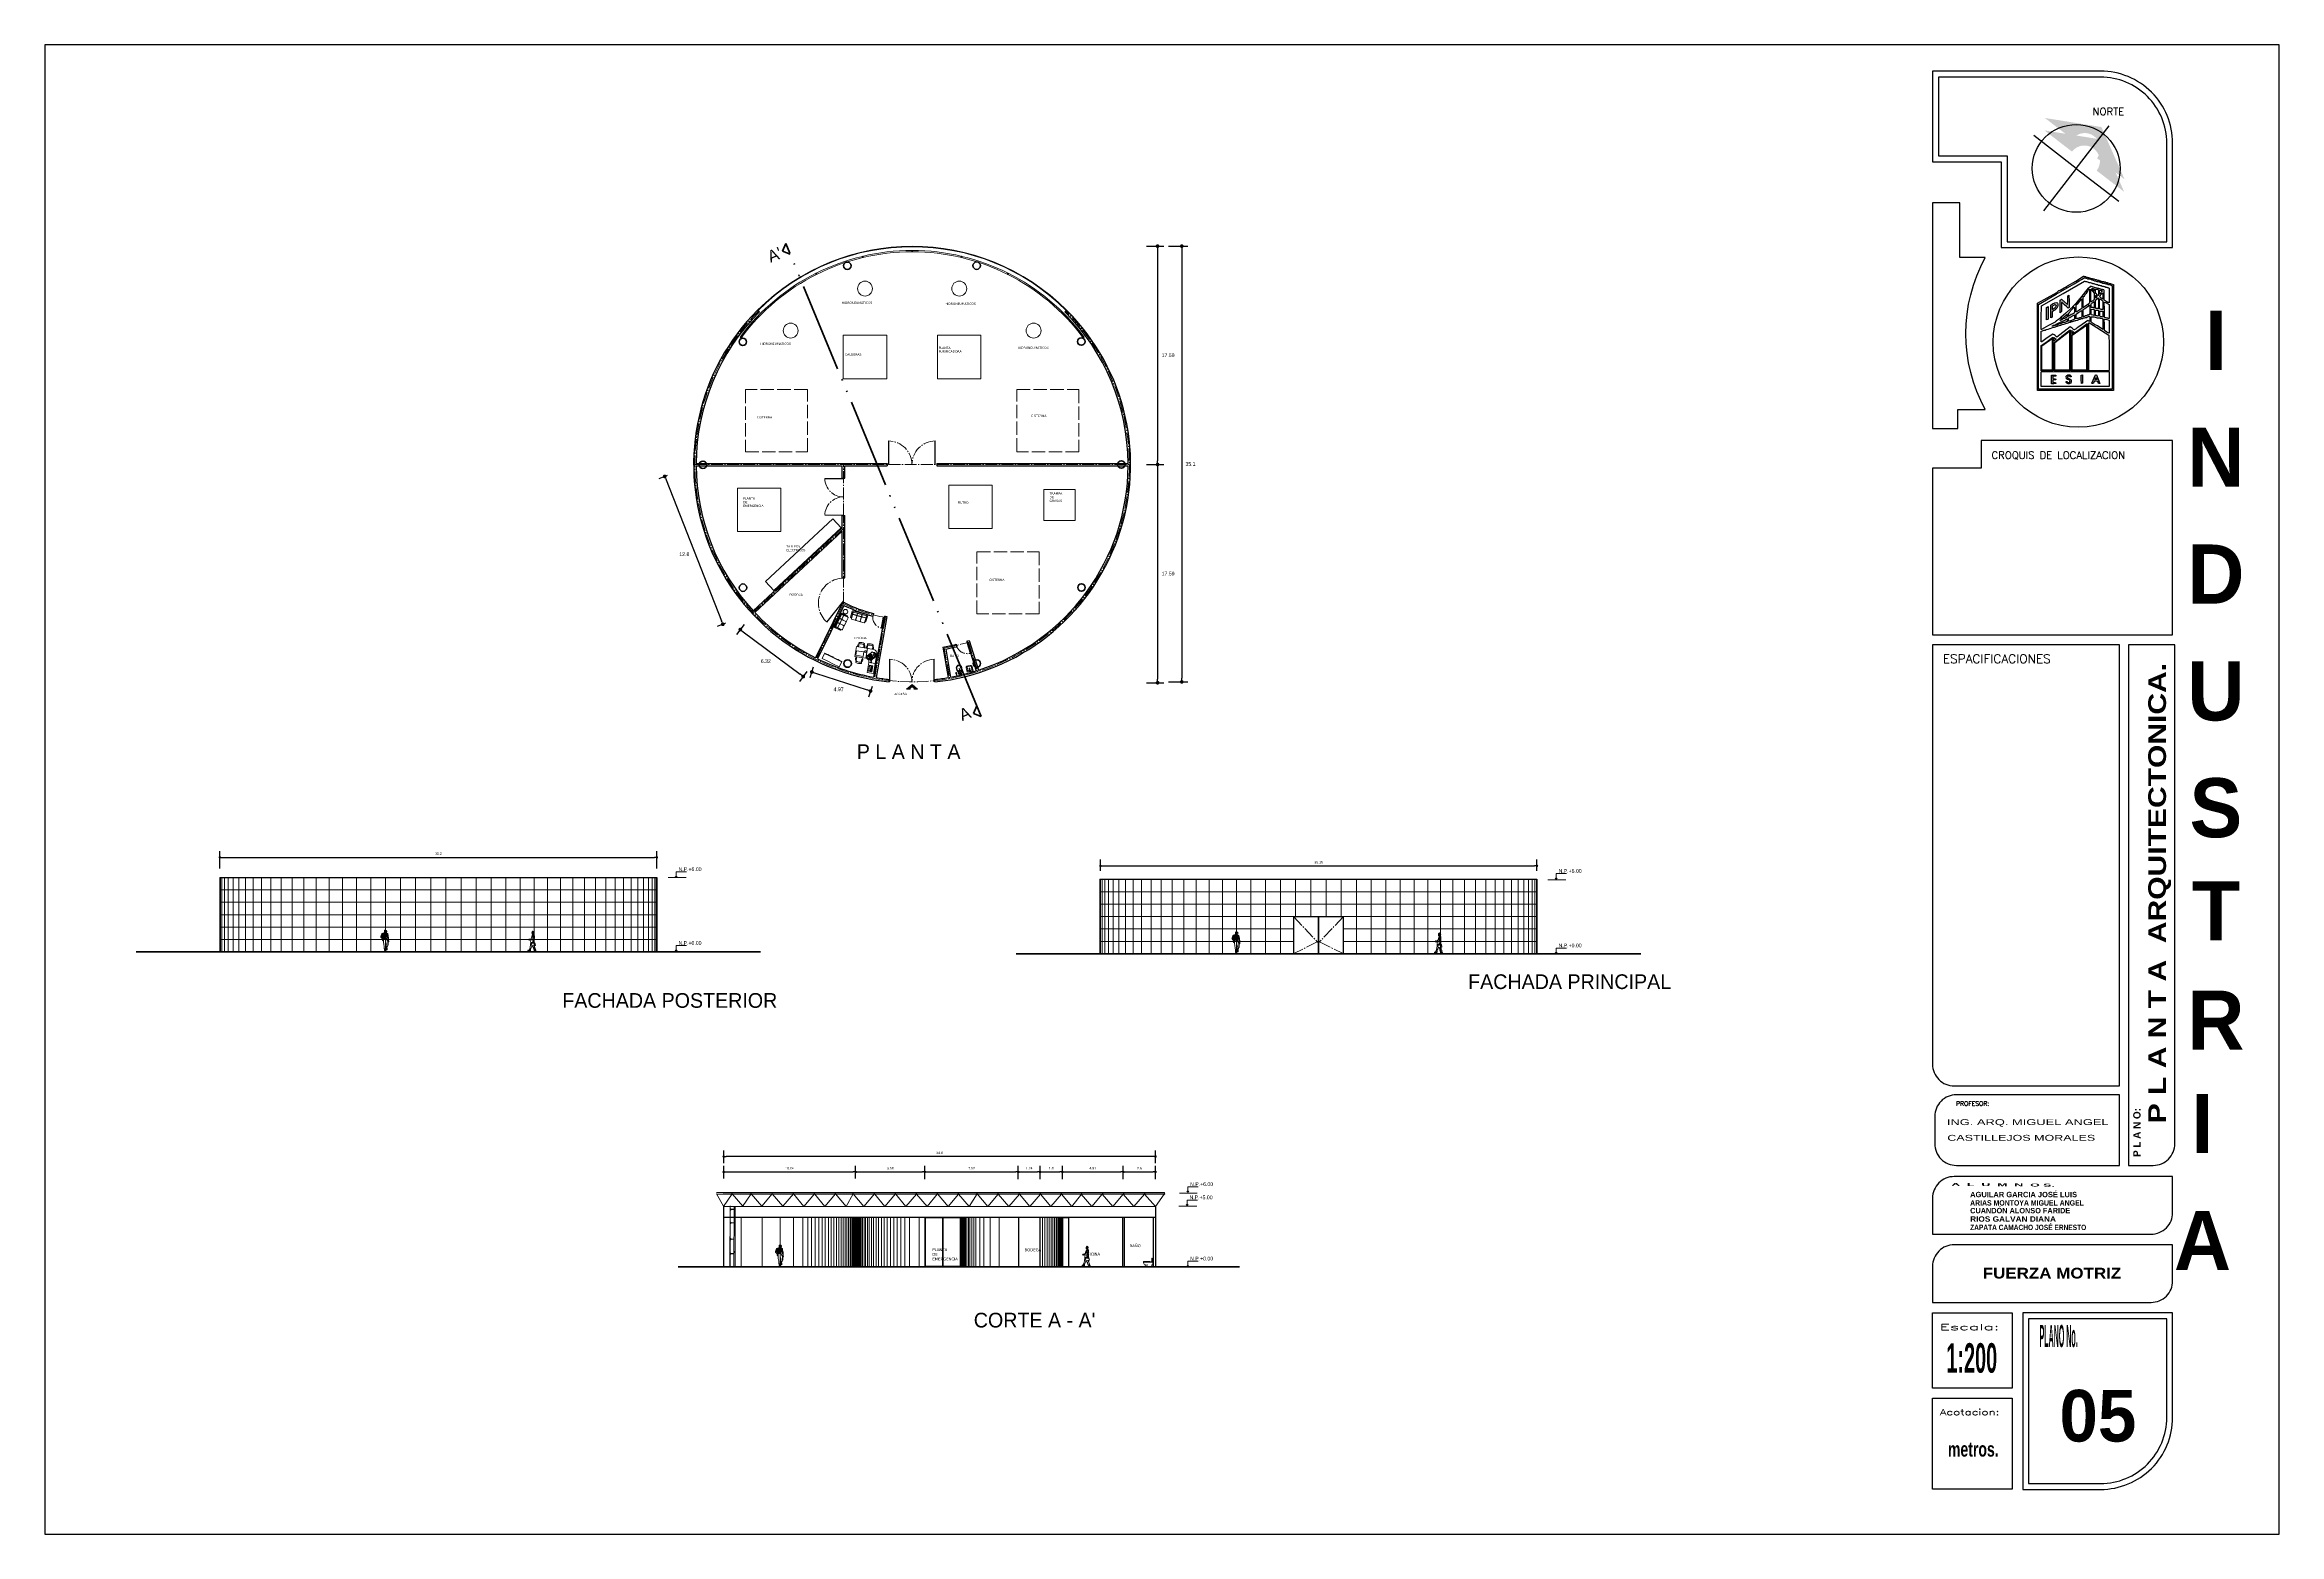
# Model space of a CAD drawing. Header units: millimetres. Extents: x 291 to 670, y 42 to 304.
# Drawn here: x 291.2 to 471.2, y 42 to 162 of the extents above; entities that cross this region are included whole.
import ezdxf
from ezdxf.enums import TextEntityAlignment as Align

# ---------------------------------------------------------------- set-up
doc = ezdxf.new("R2010")
doc.units = ezdxf.units.MM
for name, pattern in [('ACAD_ISO02W100', [15, 12, -3]), ('ACAD_ISO04W100', [30, 24, -3, 0, -3]), ('ACAD_ISO05W100', [33, 24, -3, 0, -3, 0, -3])]:
    doc.linetypes.add(name, pattern=pattern)
doc.layers.get('0').update_dxf_attribs({"lineweight": 5})
for name, color, linetype, lineweight in [('cl', 5, 'Continuous', 35), ('columnas', 5, 'Continuous', 35), ('eje', 8, 'ACAD_ISO04W100', 13), ('escaleras', 3, 'Continuous', 15), ('mr-01', 1, 'Continuous', 13), ('muebles', 2, 'Continuous', 13), ('muro', 1, 'Continuous', 25), ('muros', 1, 'Continuous', 25), ('PIE', 7, 'Continuous', 25), ('trr', 11, 'Continuous', 40), ('vent', 4, 'ACAD_ISO04W100', 13), ('ventana', 4, 'Continuous', 13), ('ventanas y canceleria', 4, 'Continuous', 13)]:
    doc.layers.add(name, color=color, linetype=linetype, lineweight=lineweight)
doc.styles.add('BLUE', font='cityb___.ttf')
doc.styles.add('BOLD', font='swissbo.ttf')
doc.styles.add('ROMANS', font='romans')
doc.dimstyles.new('cota1', dxfattribs={"dimtxt": 0.3, "dimasz": 0.3, "dimexe": 0.5, "dimexo": 0.2, "dimgap": 0.3, "dimtad": 2, "dimtih": 1, "dimtoh": 1, "dimdsep": 46, "dimtxsty": 'Standard', "dimblk": 'DOT', "dimcen": 0.5, "dimadec": 0, "dimazin": 0, "dimtfac": 1, "dimtmove": 0, "dimatfit": 3, "dimldrblk": 'DOT', "dimfxl": 1, "dimarcsym": 0})

# ---------------------------------------------------------------- blocks, each defined once
blk = doc.blocks.new('_Dot')
at = {"color": 0, "linetype": 'Continuous', "lineweight": -2}
blk.add_line((-0.5, 0), (-1, 0), dxfattribs=at)
at = {"color": 0, "linetype": 'Continuous', "const_width": 0.5}
blk.add_lwpolyline([(-0.25, 0, 1), (0.25, 0, 1)], format="xyb", close=True, dxfattribs=at)
blk = doc.blocks.new('*D44')
at = {"color": 0, "linetype": 'Continuous', "lineweight": -2}
for p, q in [((305.32, 95.6), (305.32, 96.99)), ((305.52, 96.49), (340.32, 96.49)), ((340.52, 95.6), (340.52, 96.99))]:
    blk.add_line(p, q, dxfattribs=at)
at = {"layer": 'Defpoints', "color": 0, "linetype": 'Continuous'}
for p in [(305.32, 95.4), (340.52, 96.49), (340.52, 95.4)]:
    blk.add_point(p, dxfattribs=at)
at = {"color": 0, "linetype": 'Continuous', "lineweight": -2, "xscale": 0.2, "yscale": 0.2, "zscale": 0.2, "rotation": 180}
blk.add_blockref('_Dot', (305.32, 96.49), dxfattribs=at)
at = {"color": 0, "linetype": 'Continuous', "lineweight": -2, "xscale": 0.2, "yscale": 0.2, "zscale": 0.2}
blk.add_blockref('_Dot', (340.52, 96.49), dxfattribs=at)
at = {"color": 0, "linetype": 'Continuous', "insert": (322.92, 96.79), "char_height": 0.2, "attachment_point": 5}
blk.add_mtext('35.2', dxfattribs=at)
blk = doc.blocks.new('*D45')
at = {"color": 0, "linetype": 'Continuous', "lineweight": -2}
for p, q in [((376.25, 95.4), (376.25, 96.31)), ((376.45, 95.81), (411.21, 95.81)), ((411.41, 95.4), (411.41, 96.31))]:
    blk.add_line(p, q, dxfattribs=at)
at = {"layer": 'Defpoints', "color": 0, "linetype": 'Continuous'}
for p in [(411.41, 95.81), (376.25, 95.2), (411.41, 95.2)]:
    blk.add_point(p, dxfattribs=at)
at = {"color": 0, "linetype": 'Continuous', "lineweight": -2, "xscale": 0.2, "yscale": 0.2, "zscale": 0.2, "rotation": 180}
blk.add_blockref('_Dot', (376.25, 95.81), dxfattribs=at)
at = {"color": 0, "linetype": 'Continuous', "lineweight": -2, "xscale": 0.2, "yscale": 0.2, "zscale": 0.2}
blk.add_blockref('_Dot', (411.41, 95.81), dxfattribs=at)
at = {"color": 0, "linetype": 'Continuous', "insert": (393.83, 96.11), "char_height": 0.2, "attachment_point": 5}
blk.add_mtext('35.16', dxfattribs=at)
blk = doc.blocks.new('*D46')
at = {"color": 0, "linetype": 'Continuous', "lineweight": -2}
for p, q in [((345.9, 70.63), (345.9, 71.65)), ((346.1, 71.15), (356.33, 71.15)), ((356.53, 70.63), (356.53, 71.65))]:
    blk.add_line(p, q, dxfattribs=at)
at = {"layer": 'Defpoints', "color": 0, "linetype": 'Continuous'}
for p in [(345.9, 70.43), (356.53, 71.15), (356.53, 70.43)]:
    blk.add_point(p, dxfattribs=at)
at = {"color": 0, "linetype": 'Continuous', "lineweight": -2, "xscale": 0.2, "yscale": 0.2, "zscale": 0.2, "rotation": 180}
blk.add_blockref('_Dot', (345.9, 71.15), dxfattribs=at)
at = {"color": 0, "linetype": 'Continuous', "lineweight": -2, "xscale": 0.2, "yscale": 0.2, "zscale": 0.2}
blk.add_blockref('_Dot', (356.53, 71.15), dxfattribs=at)
at = {"color": 0, "linetype": 'Continuous', "insert": (351.21, 71.45), "char_height": 0.2, "attachment_point": 5}
blk.add_mtext('10.64', dxfattribs=at)
blk = doc.blocks.new('*D47')
at = {"color": 0, "linetype": 'Continuous', "lineweight": -2}
for p, q in [((356.53, 70.63), (356.53, 71.65)), ((356.73, 71.15), (361.91, 71.15)), ((362.11, 70.58), (362.11, 71.65))]:
    blk.add_line(p, q, dxfattribs=at)
at = {"layer": 'Defpoints', "color": 0, "linetype": 'Continuous'}
for p in [(356.53, 70.43), (362.11, 71.15), (362.11, 70.38)]:
    blk.add_point(p, dxfattribs=at)
at = {"color": 0, "linetype": 'Continuous', "lineweight": -2, "xscale": 0.2, "yscale": 0.2, "zscale": 0.2, "rotation": 180}
blk.add_blockref('_Dot', (356.53, 71.15), dxfattribs=at)
at = {"color": 0, "linetype": 'Continuous', "lineweight": -2, "xscale": 0.2, "yscale": 0.2, "zscale": 0.2}
blk.add_blockref('_Dot', (362.11, 71.15), dxfattribs=at)
at = {"color": 0, "linetype": 'Continuous', "insert": (359.32, 71.45), "char_height": 0.2, "attachment_point": 5}
blk.add_mtext('5.58', dxfattribs=at)
blk = doc.blocks.new('*D48')
at = {"color": 0, "linetype": 'Continuous', "lineweight": -2}
for p, q in [((362.11, 70.58), (362.11, 71.65)), ((362.31, 71.15), (369.43, 71.15)), ((369.63, 70.58), (369.63, 71.65))]:
    blk.add_line(p, q, dxfattribs=at)
at = {"layer": 'Defpoints', "color": 0, "linetype": 'Continuous'}
for p in [(362.11, 70.38), (369.63, 71.15), (369.63, 70.38)]:
    blk.add_point(p, dxfattribs=at)
at = {"color": 0, "linetype": 'Continuous', "lineweight": -2, "xscale": 0.2, "yscale": 0.2, "zscale": 0.2, "rotation": 180}
blk.add_blockref('_Dot', (362.11, 71.15), dxfattribs=at)
at = {"color": 0, "linetype": 'Continuous', "lineweight": -2, "xscale": 0.2, "yscale": 0.2, "zscale": 0.2}
blk.add_blockref('_Dot', (369.63, 71.15), dxfattribs=at)
at = {"color": 0, "linetype": 'Continuous', "insert": (365.87, 71.45), "char_height": 0.2, "attachment_point": 5}
blk.add_mtext('7.52', dxfattribs=at)
blk = doc.blocks.new('*D49')
at = {"color": 0, "linetype": 'Continuous', "lineweight": -2}
for p, q in [((369.63, 70.58), (369.63, 71.65)), ((369.83, 71.15), (371.18, 71.15)), ((371.38, 70.58), (371.38, 71.65))]:
    blk.add_line(p, q, dxfattribs=at)
at = {"layer": 'Defpoints', "color": 0, "linetype": 'Continuous'}
for p in [(369.63, 70.38), (371.38, 71.15), (371.38, 70.38)]:
    blk.add_point(p, dxfattribs=at)
at = {"color": 0, "linetype": 'Continuous', "lineweight": -2, "xscale": 0.2, "yscale": 0.2, "zscale": 0.2, "rotation": 180}
blk.add_blockref('_Dot', (369.63, 71.15), dxfattribs=at)
at = {"color": 0, "linetype": 'Continuous', "lineweight": -2, "xscale": 0.2, "yscale": 0.2, "zscale": 0.2}
blk.add_blockref('_Dot', (371.38, 71.15), dxfattribs=at)
at = {"color": 0, "linetype": 'Continuous', "insert": (370.51, 71.45), "char_height": 0.2, "attachment_point": 5}
blk.add_mtext('1.74', dxfattribs=at)
blk = doc.blocks.new('*D50')
at = {"color": 0, "linetype": 'Continuous', "lineweight": -2}
for p, q in [((371.38, 70.58), (371.38, 71.65)), ((371.58, 71.15), (372.98, 71.15)), ((373.18, 70.58), (373.18, 71.65))]:
    blk.add_line(p, q, dxfattribs=at)
at = {"layer": 'Defpoints', "color": 0, "linetype": 'Continuous'}
for p in [(371.38, 70.38), (373.18, 71.15), (373.18, 70.38)]:
    blk.add_point(p, dxfattribs=at)
at = {"color": 0, "linetype": 'Continuous', "lineweight": -2, "xscale": 0.2, "yscale": 0.2, "zscale": 0.2, "rotation": 180}
blk.add_blockref('_Dot', (371.38, 71.15), dxfattribs=at)
at = {"color": 0, "linetype": 'Continuous', "lineweight": -2, "xscale": 0.2, "yscale": 0.2, "zscale": 0.2}
blk.add_blockref('_Dot', (373.18, 71.15), dxfattribs=at)
at = {"color": 0, "linetype": 'Continuous', "insert": (372.28, 71.45), "char_height": 0.2, "attachment_point": 5}
blk.add_mtext('1.8', dxfattribs=at)
blk = doc.blocks.new('*D51')
at = {"color": 0, "linetype": 'Continuous', "lineweight": -2}
for p, q in [((373.18, 70.58), (373.18, 71.65)), ((373.38, 71.15), (377.89, 71.15)), ((378.09, 70.58), (378.09, 71.65))]:
    blk.add_line(p, q, dxfattribs=at)
at = {"layer": 'Defpoints', "color": 0, "linetype": 'Continuous'}
for p in [(373.18, 70.38), (378.09, 71.15), (378.09, 70.38)]:
    blk.add_point(p, dxfattribs=at)
at = {"color": 0, "linetype": 'Continuous', "lineweight": -2, "xscale": 0.2, "yscale": 0.2, "zscale": 0.2, "rotation": 180}
blk.add_blockref('_Dot', (373.18, 71.15), dxfattribs=at)
at = {"color": 0, "linetype": 'Continuous', "lineweight": -2, "xscale": 0.2, "yscale": 0.2, "zscale": 0.2}
blk.add_blockref('_Dot', (378.09, 71.15), dxfattribs=at)
at = {"color": 0, "linetype": 'Continuous', "insert": (375.63, 71.45), "char_height": 0.2, "attachment_point": 5}
blk.add_mtext('4.91', dxfattribs=at)
blk = doc.blocks.new('*D52')
at = {"color": 0, "linetype": 'Continuous', "lineweight": -2}
for p, q in [((378.09, 70.58), (378.09, 71.65)), ((378.29, 71.15), (380.49, 71.15)), ((380.69, 70.58), (380.69, 71.65))]:
    blk.add_line(p, q, dxfattribs=at)
at = {"layer": 'Defpoints', "color": 0, "linetype": 'Continuous'}
for p in [(378.09, 70.38), (380.69, 71.15), (380.69, 70.38)]:
    blk.add_point(p, dxfattribs=at)
at = {"color": 0, "linetype": 'Continuous', "lineweight": -2, "xscale": 0.2, "yscale": 0.2, "zscale": 0.2, "rotation": 180}
blk.add_blockref('_Dot', (378.09, 71.15), dxfattribs=at)
at = {"color": 0, "linetype": 'Continuous', "lineweight": -2, "xscale": 0.2, "yscale": 0.2, "zscale": 0.2}
blk.add_blockref('_Dot', (380.69, 71.15), dxfattribs=at)
at = {"color": 0, "linetype": 'Continuous', "insert": (379.39, 71.45), "char_height": 0.2, "attachment_point": 5}
blk.add_mtext('2.6', dxfattribs=at)
blk = doc.blocks.new('*D53')
at = {"color": 0, "linetype": 'Continuous', "lineweight": -2}
for p, q in [((345.9, 71.85), (345.9, 72.89)), ((380.49, 72.39), (346.1, 72.39)), ((380.69, 71.85), (380.69, 72.89))]:
    blk.add_line(p, q, dxfattribs=at)
at = {"layer": 'Defpoints', "color": 0, "linetype": 'Continuous'}
for p in [(345.9, 72.39), (345.9, 71.65), (380.69, 71.65)]:
    blk.add_point(p, dxfattribs=at)
at = {"color": 0, "linetype": 'Continuous', "lineweight": -2, "xscale": 0.2, "yscale": 0.2, "zscale": 0.2, "rotation": 180}
blk.add_blockref('_Dot', (345.9, 72.39), dxfattribs=at)
at = {"color": 0, "linetype": 'Continuous', "lineweight": -2, "xscale": 0.2, "yscale": 0.2, "zscale": 0.2}
blk.add_blockref('_Dot', (380.69, 72.39), dxfattribs=at)
at = {"color": 0, "linetype": 'Continuous', "insert": (363.29, 72.69), "char_height": 0.2, "attachment_point": 5}
blk.add_mtext('34.8', dxfattribs=at)
blk = doc.blocks.new('*D54')
at = {"color": 0, "lineweight": -2}
for p, q in [((381.73, 145.73), (383.3, 145.73)), ((382.8, 145.43), (382.8, 110.93)), ((381.73, 110.63), (383.3, 110.63))]:
    blk.add_line(p, q, dxfattribs=at)
at = {"layer": 'Defpoints', "color": 0}
for p in [(381.53, 145.73), (381.53, 110.63), (382.8, 110.63)]:
    blk.add_point(p, dxfattribs=at)
at = {"color": 0, "lineweight": -2, "xscale": 0.3, "yscale": 0.3, "zscale": 0.3}
for p, rotation in [((382.8, 145.73), 90), ((382.8, 110.63), 270)]:
    blk.add_blockref('_Dot', p, dxfattribs=dict(at, rotation=rotation))
at = {"color": 0, "insert": (383.5, 128.18), "char_height": 0.3, "attachment_point": 5}
blk.add_mtext('35.1', dxfattribs=at)
blk = doc.blocks.new('*D55')
at = {"color": 0, "lineweight": -2}
for p, q in [((379.96, 145.73), (381.35, 145.73)), ((380.85, 145.43), (380.85, 128.44)), ((379.96, 128.14), (381.35, 128.14))]:
    blk.add_line(p, q, dxfattribs=at)
at = {"layer": 'Defpoints', "color": 0}
for p in [(379.76, 145.73), (379.76, 128.14), (380.85, 128.14)]:
    blk.add_point(p, dxfattribs=at)
at = {"color": 0, "lineweight": -2, "xscale": 0.3, "yscale": 0.3, "zscale": 0.3}
for p, rotation in [((380.85, 145.73), 90), ((380.85, 128.14), 270)]:
    blk.add_blockref('_Dot', p, dxfattribs=dict(at, rotation=rotation))
at = {"color": 0, "insert": (381.7, 136.94), "char_height": 0.3, "attachment_point": 5}
blk.add_mtext('17.59', dxfattribs=at)
blk = doc.blocks.new('*D56')
at = {"color": 0, "lineweight": -2}
for p, q in [((379.96, 128.14), (381.35, 128.14)), ((380.85, 127.84), (380.85, 110.86)), ((379.96, 110.56), (381.35, 110.56))]:
    blk.add_line(p, q, dxfattribs=at)
at = {"layer": 'Defpoints', "color": 0}
for p in [(379.76, 128.14), (379.76, 110.56), (380.85, 110.56)]:
    blk.add_point(p, dxfattribs=at)
at = {"color": 0, "lineweight": -2, "xscale": 0.3, "yscale": 0.3, "zscale": 0.3}
for p, rotation in [((380.85, 128.14), 90), ((380.85, 110.56), 270)]:
    blk.add_blockref('_Dot', p, dxfattribs=dict(at, rotation=rotation))
at = {"color": 0, "insert": (381.7, 119.35), "char_height": 0.3, "attachment_point": 5}
blk.add_mtext('17.59', dxfattribs=at)
blk = doc.blocks.new('*D57')
at = {"color": 0, "lineweight": -2}
for p, q in [((341.36, 127.26), (340.69, 127)), ((341.26, 126.9), (345.72, 115.54)), ((346.04, 115.35), (345.37, 115.08))]:
    blk.add_line(p, q, dxfattribs=at)
at = {"layer": 'Defpoints', "color": 0}
for p in [(341.55, 127.33), (345.83, 115.27), (346.23, 115.42)]:
    blk.add_point(p, dxfattribs=at)
at = {"color": 0, "lineweight": -2, "xscale": 0.3, "yscale": 0.3, "zscale": 0.3}
for p, rotation in [((341.15, 127.18), 111.4503745743494), ((345.83, 115.27), 291.4503745743494)]:
    blk.add_blockref('_Dot', p, dxfattribs=dict(at, rotation=rotation))
at = {"color": 0, "insert": (342.73, 120.92), "char_height": 0.3, "attachment_point": 5}
blk.add_mtext('12.8', dxfattribs=at)
blk = doc.blocks.new('*D58')
at = {"color": 0, "lineweight": -2}
for p, q in [((347.54, 115.25), (346.94, 114.44)), ((347.48, 114.66), (352.07, 111.24)), ((352.61, 111.47), (352.01, 110.66))]:
    blk.add_line(p, q, dxfattribs=at)
at = {"layer": 'Defpoints', "color": 0}
for p in [(347.66, 115.41), (352.73, 111.63), (352.31, 111.06)]:
    blk.add_point(p, dxfattribs=at)
at = {"color": 0, "lineweight": -2, "xscale": 0.3, "yscale": 0.3, "zscale": 0.3}
for p, rotation in [((347.24, 114.84), 143.3115077146283), ((352.31, 111.06), 323.3115077146283)]:
    blk.add_blockref('_Dot', p, dxfattribs=dict(at, rotation=rotation))
at = {"color": 0, "insert": (349.29, 112.3), "char_height": 0.3, "attachment_point": 5}
blk.add_mtext('6.32', dxfattribs=at)
blk = doc.blocks.new('*D59')
at = {"color": 0, "lineweight": -2}
for p, q in [((353.12, 111.81), (352.85, 110.96)), ((353.29, 111.34), (357.45, 109.98)), ((357.85, 110.26), (357.57, 109.41))]:
    blk.add_line(p, q, dxfattribs=at)
at = {"layer": 'Defpoints', "color": 0}
for p in [(353.19, 112), (357.73, 109.89), (357.91, 110.45)]:
    blk.add_point(p, dxfattribs=at)
at = {"color": 0, "lineweight": -2, "xscale": 0.3, "yscale": 0.3, "zscale": 0.3}
for p, rotation in [((353, 111.43), 161.8923765726867), ((357.73, 109.89), 341.8923765726867)]:
    blk.add_blockref('_Dot', p, dxfattribs=dict(at, rotation=rotation))
at = {"color": 0, "insert": (355.16, 110.03), "char_height": 0.3, "attachment_point": 5}
blk.add_mtext('4.97', dxfattribs=at)
blk = doc.blocks.new('ESIA')
h = blk.add_hatch(color=8)
h.paths.add_polyline_path([(0.758, 2.629), (0.752, 2.839), (0.752, 3.056), (0.774, 3.068), (0.801, 3.089), (1.008, 2.911), (1.014, 3.046), (1.012, 3.188), (1.03, 3.213), (1.055, 3.234), (1.061, 3.027), (1.061, 2.814), (1.032, 2.785), (0.975, 2.845), (0.904, 2.903), (0.894, 2.918), (0.884, 2.924), (0.875, 2.938), (0.861, 2.946), (0.855, 2.959), (0.84, 2.973), (0.834, 2.982), (0.82, 2.986), (0.805, 2.982), (0.805, 2.676)])
h.paths.add_polyline_path([(0.436, 2.465), (0.436, 2.889), (0.5, 2.932), (0.574, 2.973), (0.642, 2.982), (0.669, 2.959), (0.683, 2.932), (0.683, 2.878), (0.669, 2.833), (0.644, 2.79), (0.574, 2.717), (0.529, 2.697), (0.491, 2.662), (0.491, 2.484), (0.467, 2.472)])
h.paths.add_polyline_path([(0.496, 2.746), (0.496, 2.856), (0.516, 2.882), (0.584, 2.911), (0.603, 2.901), (0.619, 2.882), (0.609, 2.845), (0.584, 2.8), (0.506, 2.746)], flags=16)
h.paths.add_polyline_path([(0.299, 2.395), (0.299, 2.808), (0.316, 2.825), (0.345, 2.843), (0.351, 2.633), (0.353, 2.416), (0.328, 2.403)])
h.paths.add_polyline_path([(0.463, 0.227), (0.463, 0.516), (0.533, 0.522), (0.609, 0.524), (0.609, 0.483), (0.51, 0.483), (0.506, 0.413), (0.531, 0.399), (0.599, 0.399), (0.613, 0.365), (0.568, 0.359), (0.516, 0.359), (0.506, 0.33), (0.506, 0.277), (0.599, 0.27), (0.613, 0.235), (0.541, 0.229)])
h.paths.add_polyline_path([(1.026, 0.227), (0.987, 0.25), (0.964, 0.277), (0.964, 0.304), (0.981, 0.31), (0.997, 0.31), (0.997, 0.295), (1.026, 0.27), (1.055, 0.27), (1.082, 0.285), (1.088, 0.308), (1.09, 0.339), (1.047, 0.365), (1.032, 0.37), (1.008, 0.374), (0.995, 0.386), (0.972, 0.399), (0.964, 0.483), (0.981, 0.508), (1.012, 0.537), (1.082, 0.537), (1.125, 0.491), (1.125, 0.463), (1.096, 0.463), (1.061, 0.498), (1.047, 0.498), (1.008, 0.463), (1.008, 0.434), (1.053, 0.405), (1.115, 0.374), (1.129, 0.353), (1.127, 0.306), (1.115, 0.256), (1.061, 0.227)])
h.paths.add_polyline_path([(1.478, 0.235), (1.472, 0.378), (1.472, 0.524), (1.507, 0.537), (1.514, 0.396), (1.511, 0.25)])
h.paths.add_polyline_path([(1.836, 0.235), (1.831, 0.25), (1.953, 0.537), (1.982, 0.531), (2.098, 0.242), (2.057, 0.242), (2.048, 0.275), (2.028, 0.31), (1.976, 0.316), (1.92, 0.318), (1.871, 0.242)])
h.paths.add_polyline_path([(1.939, 0.374), (1.939, 0.388), (1.947, 0.403), (1.953, 0.427), (1.968, 0.434), (1.982, 0.427), (1.988, 0.413), (1.993, 0.399), (1.995, 0.374)], flags=16)
at = {"color": 8}
for points in [[(-0.01, 0), (-0.01, 2.959), (0.642, 3.324), (0.688, 3.364), (0.716, 3.382), (0.752, 3.395), (0.894, 3.475), (0.939, 3.504), (0.997, 3.531), (1.008, 3.543), (1.291, 3.702), (1.547, 3.867), (1.561, 3.867), (1.575, 3.861), (1.59, 3.861), (1.615, 3.855), (1.644, 3.841), (1.672, 3.841), (1.699, 3.826), (1.714, 3.826), (1.728, 3.818), (1.743, 3.818), (1.765, 3.814), (1.796, 3.797), (1.836, 3.797), (1.879, 3.779), (1.891, 3.779), (1.916, 3.774), (1.949, 3.758), (1.974, 3.758), (2.017, 3.737), (2.042, 3.737), (2.067, 3.731), (2.098, 3.715), (2.127, 3.715), (2.168, 3.696), (2.195, 3.696), (2.22, 3.692), (2.249, 3.675), (2.278, 3.675), (2.306, 3.661), (2.319, 3.661), (2.333, 3.655), (2.348, 3.655), (2.372, 3.649), (2.401, 3.634), (2.455, 3.626), (2.484, 3.611), (2.525, 3.605), (2.529, 3.595), (2.538, 3.593), (2.55, 3.595), (2.558, 3.587), (2.558, 2.292), (2.558, 0), (0, 0), (-0.01, 0)], [(0.029, 0.043), (0.029, 2.918), (0.619, 3.264), (1.231, 3.611), (1.404, 3.715), (1.478, 3.762), (1.569, 3.818), (1.596, 3.818), (1.625, 3.808), (1.639, 3.808), (1.662, 3.801), (1.693, 3.785), (1.708, 3.785), (1.718, 3.779), (1.732, 3.779), (1.78, 3.766), (1.831, 3.744), (1.846, 3.744), (1.877, 3.735), (1.914, 3.715), (1.953, 3.715), (1.995, 3.696), (2.024, 3.696), (2.048, 3.692), (2.077, 3.675), (2.092, 3.675), (2.106, 3.669), (2.121, 3.669), (2.135, 3.661), (2.145, 3.661), (2.172, 3.657), (2.203, 3.64), (2.216, 3.64), (2.23, 3.634), (2.244, 3.634), (2.269, 3.628), (2.298, 3.611), (2.327, 3.611), (2.352, 3.607), (2.381, 3.593), (2.451, 3.587), (2.486, 3.568), (2.519, 3.543), (2.519, 2.071), (2.519, 0.043), (0.043, 0.043), (0.029, 0.043)], [(0.118, 2.063), (0.116, 2.463), (0.126, 2.87), (0.855, 3.281), (1.582, 3.704), (1.596, 3.704), (1.611, 3.696), (1.625, 3.696), (1.639, 3.69), (1.65, 3.69), (1.677, 3.684), (1.708, 3.669), (1.718, 3.669), (1.732, 3.661), (1.747, 3.661), (1.761, 3.655), (1.776, 3.655), (1.801, 3.649), (1.831, 3.634), (1.846, 3.634), (1.856, 3.626), (1.871, 3.626), (1.885, 3.62), (1.9, 3.62), (1.924, 3.613), (1.953, 3.601), (1.968, 3.601), (1.982, 3.593), (1.995, 3.593), (2.019, 3.589), (2.052, 3.572), (2.063, 3.572), (2.077, 3.566), (2.092, 3.566), (2.106, 3.558), (2.121, 3.558), (2.145, 3.554), (2.174, 3.537), (2.189, 3.537), (2.203, 3.531), (2.216, 3.531), (2.23, 3.523), (2.244, 3.523), (2.269, 3.518), (2.298, 3.502), (2.313, 3.502), (2.327, 3.498), (2.341, 3.498), (2.352, 3.487), (2.366, 3.487), (2.389, 3.481), (2.416, 3.469), (2.416, 2.973), (2.393, 2.977), (2.366, 2.982), (2.311, 3.013), (2.249, 3.056), (2.249, 3.386), (2.23, 3.405), (2.189, 3.419), (2.16, 3.419), (2.135, 3.434), (2.121, 3.434), (2.096, 3.438), (2.063, 3.454), (2.038, 3.454), (2.009, 3.469), (1.953, 3.475), (1.817, 3.523), (1.776, 3.523), (1.745, 3.492), (1.708, 3.463), (1.404, 3.085), (1.39, 3.077), (1.39, 3.062), (1.375, 3.056), (1.324, 2.988), (1.266, 2.918), (1.251, 2.911), (1.245, 2.897), (1.196, 2.854), (1.144, 2.794), (1.125, 2.783), (1.101, 2.765), (0.948, 2.618), (0.78, 2.476), (0.766, 2.463), (0.756, 2.457), (0.752, 2.443), (0.737, 2.443), (0.731, 2.43), (0.669, 2.387), (0.634, 2.364), (0.609, 2.333), (0.595, 2.333), (0.584, 2.319), (0.361, 2.201), (0.126, 2.063), (0.118, 2.063)], [(0.758, 2.629), (0.752, 2.839), (0.752, 3.056), (0.774, 3.068), (0.801, 3.089), (1.008, 2.911), (1.014, 3.046), (1.012, 3.188), (1.03, 3.213), (1.055, 3.234), (1.061, 3.027), (1.061, 2.814), (1.032, 2.785), (0.975, 2.845), (0.904, 2.903), (0.894, 2.918), (0.884, 2.924), (0.875, 2.938), (0.861, 2.946), (0.855, 2.959), (0.84, 2.973), (0.834, 2.982), (0.82, 2.986), (0.805, 2.982), (0.805, 2.676), (0.758, 2.629)], [(1.295, 2.662), (1.295, 2.897), (1.363, 2.961), (1.437, 3.041), (1.458, 3.062), (1.487, 3.11), (1.493, 3.027), (1.493, 2.944), (1.493, 2.775), (1.46, 2.754), (1.419, 2.732), (1.402, 2.728), (1.383, 2.711), (1.363, 2.703), (1.342, 2.686), (1.321, 2.67), (1.295, 2.662)], [(1.54, 2.814), (1.54, 3.174), (1.575, 3.207), (1.592, 3.225), (1.602, 3.238), (1.604, 3.256), (1.617, 3.271), (1.644, 3.291), (1.656, 3.308), (1.664, 3.337), (1.679, 3.345), (1.693, 3.37), (1.708, 3.399), (1.732, 3.428), (1.747, 3.428), (1.753, 3.314), (1.753, 3.2), (1.753, 2.967), (1.747, 2.955), (1.728, 2.949), (1.71, 2.938), (1.693, 2.918), (1.547, 2.814), (1.54, 2.814)], [(1.796, 3), (1.796, 3.428), (1.85, 3.362), (1.906, 3.291), (1.906, 3.085), (1.858, 3.041), (1.796, 3)], [(1.9, 3.366), (1.831, 3.463), (1.836, 3.469), (1.906, 3.448), (1.906, 3.366), (1.9, 3.366)], [(2.028, 3.213), (1.953, 3.302), (1.949, 3.428), (1.976, 3.43), (2.009, 3.428), (2.026, 3.421), (2.052, 3.413), (2.052, 3.221), (2.028, 3.213)], [(1.949, 3.124), (1.949, 3.221), (1.968, 3.221), (1.982, 3.205), (2.003, 3.178), (1.949, 3.124)], [(1.995, 2.775), (1.974, 2.781), (1.949, 2.794), (1.949, 3.056), (2.038, 3.139), (2.052, 3.13), (2.052, 2.775), (1.995, 2.775)], [(2.092, 3.269), (2.092, 3.395), (2.112, 3.399), (2.156, 3.386), (2.168, 3.382), (2.189, 3.366), (2.16, 3.351), (2.149, 3.333), (2.135, 3.31), (2.119, 3.295), (2.112, 3.285), (2.098, 3.281), (2.092, 3.269)], [(2.195, 3.089), (2.141, 3.126), (2.092, 3.178), (2.106, 3.207), (2.119, 3.221), (2.121, 3.242), (2.152, 3.277), (2.195, 3.31), (2.201, 3.258), (2.201, 3.207), (2.203, 3.095), (2.195, 3.089)], [(2.189, 2.74), (2.145, 2.746), (2.123, 2.75), (2.092, 2.765), (2.092, 3.095), (2.125, 3.089), (2.154, 3.07), (2.203, 3.021), (2.203, 2.746), (2.189, 2.74)], [(0.118, 1.646), (0.118, 2.015), (0.157, 2.021), (0.2, 2.044), (0.229, 2.044), (0.254, 2.048), (0.285, 2.063), (0.299, 2.063), (0.351, 2.079), (0.407, 2.106), (0.421, 2.106), (0.475, 2.123), (0.531, 2.145), (0.56, 2.145), (0.584, 2.16), (0.599, 2.16), (0.624, 2.164), (0.655, 2.18), (0.669, 2.18), (0.694, 2.187), (0.723, 2.201), (0.78, 2.209), (0.828, 2.232), (0.882, 2.247), (0.987, 2.284), (0.997, 2.284), (1.024, 2.29), (1.055, 2.304), (1.111, 2.313), (1.15, 2.333), (1.179, 2.333), (1.272, 2.366), (1.286, 2.366), (1.348, 2.385), (1.408, 2.416), (1.437, 2.416), (1.478, 2.436), (1.493, 2.436), (1.518, 2.441), (1.547, 2.457), (1.575, 2.457), (1.615, 2.476), (1.644, 2.476), (1.685, 2.498), (1.753, 2.519), (1.759, 2.478), (1.759, 2.432), (1.761, 2.339), (1.73, 2.354), (1.693, 2.366), (1.419, 2.18), (1.336, 2.125), (1.297, 2.094), (1.251, 2.071), (1.245, 2.057), (1.231, 2.057), (1.212, 2.071), (1.162, 2.116), (1.096, 2.16), (0.648, 1.805), (0.584, 1.86), (0.551, 1.889), (0.506, 1.912), (0.316, 1.786), (0.132, 1.646), (0.118, 1.646)], [(0.299, 2.395), (0.299, 2.808), (0.316, 2.825), (0.345, 2.843), (0.351, 2.633), (0.353, 2.416), (0.328, 2.403), (0.299, 2.395)], [(0.436, 2.465), (0.436, 2.889), (0.5, 2.932), (0.574, 2.973), (0.642, 2.982), (0.669, 2.959), (0.683, 2.932), (0.683, 2.878), (0.669, 2.833), (0.644, 2.79), (0.574, 2.717), (0.529, 2.697), (0.491, 2.662), (0.491, 2.484), (0.467, 2.472), (0.436, 2.465)], [(0.491, 2.174), (0.491, 2.189), (0.508, 2.193), (0.531, 2.209), (0.56, 2.209), (0.584, 2.226), (0.619, 2.249), (0.692, 2.279), (0.772, 2.313), (0.78, 2.327), (0.791, 2.327), (0.809, 2.333), (0.834, 2.339), (0.84, 2.354), (0.909, 2.383), (0.979, 2.422), (0.993, 2.422), (0.999, 2.401), (0.999, 2.381), (0.997, 2.333), (0.96, 2.325), (0.919, 2.304), (0.861, 2.298), (0.818, 2.279), (0.766, 2.259), (0.737, 2.259), (0.694, 2.24), (0.642, 2.216), (0.613, 2.216), (0.584, 2.201), (0.574, 2.201), (0.491, 2.174)], [(0.496, 2.746), (0.496, 2.856), (0.516, 2.882), (0.584, 2.911), (0.603, 2.901), (0.619, 2.882), (0.609, 2.845), (0.584, 2.8), (0.506, 2.746), (0.496, 2.746)], [(0.745, 2.366), (0.758, 2.387), (0.801, 2.414), (0.84, 2.457), (0.855, 2.457), (0.89, 2.49), (0.979, 2.579), (0.993, 2.579), (0.999, 2.56), (0.999, 2.538), (0.997, 2.49), (0.975, 2.478), (0.944, 2.469), (0.909, 2.443), (0.857, 2.426), (0.801, 2.395), (0.791, 2.381), (0.752, 2.366), (0.745, 2.366)], [(1.041, 2.511), (1.041, 2.622), (1.067, 2.643), (1.082, 2.67), (1.111, 2.69), (1.115, 2.705), (1.177, 2.761), (1.231, 2.821), (1.245, 2.814), (1.245, 2.637), (1.233, 2.62), (1.214, 2.612), (1.196, 2.606), (1.179, 2.587), (1.165, 2.587), (1.129, 2.569), (1.088, 2.546), (1.041, 2.511)], [(1.041, 2.348), (1.041, 2.443), (1.055, 2.465), (1.086, 2.474), (1.115, 2.492), (1.146, 2.513), (1.179, 2.525), (1.237, 2.56), (1.243, 2.527), (1.243, 2.492), (1.245, 2.416), (1.218, 2.401), (1.2, 2.395), (1.185, 2.381), (1.158, 2.381), (1.115, 2.362), (1.101, 2.362), (1.09, 2.354), (1.074, 2.352), (1.047, 2.348), (1.041, 2.348)], [(1.129, 0.669), (1.129, 1.877), (1.262, 1.978), (1.402, 2.071), (1.54, 2.168), (1.672, 2.269), (1.679, 1.472), (1.679, 0.669), (1.129, 0.669)], [(1.295, 2.422), (1.295, 2.587), (1.388, 2.651), (1.493, 2.705), (1.493, 2.484), (1.437, 2.465), (1.408, 2.465), (1.369, 2.443), (1.354, 2.443), (1.33, 2.439), (1.301, 2.422), (1.295, 2.422)], [(1.54, 2.505), (1.54, 2.74), (1.569, 2.765), (1.59, 2.779), (1.639, 2.808), (1.685, 2.849), (1.699, 2.849), (1.753, 2.897), (1.759, 2.823), (1.759, 2.746), (1.761, 2.587), (1.714, 2.554), (1.699, 2.554), (1.675, 2.548), (1.644, 2.534), (1.631, 2.529), (1.604, 2.525), (1.575, 2.505), (1.54, 2.505)], [(1.728, 0.669), (1.728, 2.292), (1.747, 2.292), (2.401, 1.877), (2.414, 1.579), (2.414, 1.28), (2.416, 0.675), (2.077, 0.669), (1.732, 0.669), (1.728, 0.669)], [(1.885, 2.794), (1.871, 2.808), (1.803, 2.814), (1.803, 2.924), (1.813, 2.946), (1.836, 2.973), (1.906, 3.015), (1.906, 2.794), (1.885, 2.794)], [(1.891, 2.546), (1.879, 2.554), (1.821, 2.56), (1.803, 2.573), (1.803, 2.752), (1.906, 2.746), (1.906, 2.554), (1.891, 2.546)], [(2.195, 2.063), (2.017, 2.189), (1.92, 2.24), (1.821, 2.304), (1.803, 2.333), (1.803, 2.498), (1.902, 2.492), (2.009, 2.465), (2.092, 2.457), (2.106, 2.451), (2.174, 2.443), (2.203, 2.43), (2.203, 2.071), (2.195, 2.063)], [(2.024, 2.519), (2.009, 2.525), (1.995, 2.525), (1.98, 2.534), (1.953, 2.54), (1.947, 2.626), (1.949, 2.717), (1.997, 2.723), (2.052, 2.717), (2.057, 2.624), (2.057, 2.525), (2.024, 2.519)], [(2.18, 2.484), (2.168, 2.49), (2.156, 2.49), (2.127, 2.498), (2.11, 2.507), (2.098, 2.525), (2.098, 2.69), (2.203, 2.682), (2.203, 2.49), (2.18, 2.484)], [(2.381, 2.443), (2.366, 2.447), (2.341, 2.451), (2.313, 2.465), (2.259, 2.469), (2.253, 2.73), (2.249, 2.992), (2.292, 2.982), (2.416, 2.911), (2.416, 2.443), (2.381, 2.443)], [(2.401, 1.941), (2.333, 1.98), (2.259, 2.03), (2.253, 2.22), (2.249, 2.416), (2.29, 2.414), (2.333, 2.401), (2.416, 2.387), (2.416, 1.945), (2.401, 1.941)], [(0.118, 0.669), (0.118, 1.524), (0.314, 1.662), (0.51, 1.805), (0.516, 1.239), (0.516, 0.669), (0.118, 0.669)], [(0.138, 0.69), (0.138, 1.516), (0.491, 1.763), (0.491, 0.69), (0.147, 0.69), (0.138, 0.69)], [(0.545, 1.672), (0.545, 1.798), (0.566, 1.79), (0.619, 1.734), (0.545, 1.672)], [(0.551, 0.669), (0.551, 1.619), (0.814, 1.84), (1.096, 2.057), (1.096, 0.669), (0.56, 0.669), (0.551, 0.669)], [(0.58, 0.69), (0.58, 1.627), (1.076, 2.009), (1.076, 0.69), (0.58, 0.69)], [(1.129, 1.926), (1.129, 2.038), (1.165, 2.021), (1.2, 2.003), (1.212, 1.974), (1.175, 1.951), (1.129, 1.926)], [(1.158, 0.69), (1.158, 1.871), (1.65, 2.216), (1.65, 0.69), (1.158, 0.69)], [(0.118, 0.138), (0.118, 0.634), (1.262, 0.64), (2.41, 0.64), (2.416, 0.392), (2.416, 0.138), (0.118, 0.138)], [(0.463, 0.227), (0.463, 0.516), (0.533, 0.522), (0.609, 0.524), (0.609, 0.483), (0.51, 0.483), (0.506, 0.413), (0.531, 0.399), (0.599, 0.399), (0.613, 0.365), (0.568, 0.359), (0.516, 0.359), (0.506, 0.33), (0.506, 0.277), (0.599, 0.27), (0.613, 0.235), (0.541, 0.229), (0.463, 0.227)], [(1.026, 0.227), (0.987, 0.25), (0.964, 0.277), (0.964, 0.304), (0.981, 0.31), (0.997, 0.31), (0.997, 0.295), (1.026, 0.27), (1.055, 0.27), (1.082, 0.285), (1.088, 0.308), (1.09, 0.339), (1.047, 0.365), (1.032, 0.37), (1.008, 0.374), (0.995, 0.386), (0.972, 0.399), (0.964, 0.483), (0.981, 0.508), (1.012, 0.537), (1.082, 0.537), (1.125, 0.491), (1.125, 0.463), (1.096, 0.463), (1.061, 0.498), (1.047, 0.498), (1.008, 0.463), (1.008, 0.434), (1.053, 0.405), (1.115, 0.374), (1.129, 0.353), (1.127, 0.306), (1.115, 0.256), (1.061, 0.227), (1.026, 0.227)], [(1.478, 0.235), (1.472, 0.378), (1.472, 0.524), (1.507, 0.537), (1.514, 0.396), (1.511, 0.25), (1.478, 0.235)], [(1.836, 0.235), (1.831, 0.25), (1.953, 0.537), (1.982, 0.531), (2.098, 0.242), (2.057, 0.242), (2.048, 0.275), (2.028, 0.31), (1.976, 0.316), (1.92, 0.318), (1.871, 0.242), (1.836, 0.235)], [(1.939, 0.374), (1.939, 0.388), (1.947, 0.403), (1.953, 0.427), (1.968, 0.434), (1.982, 0.427), (1.988, 0.413), (1.993, 0.399), (1.995, 0.374), (1.939, 0.374)]]:
    blk.add_lwpolyline(points, dxfattribs=at)

msp = doc.modelspace()

# ---------------------------------------------------------------- hatches: boundary and pattern name
at = {"layer": 'PIE'}
for points in [[(456.498, 151.814), (458.71, 150.11), (456.845, 154.326), (452.293, 155.054), (454.505, 153.349, -1)], [(456.53, 152.817), (458.743, 151.112), (456.878, 155.328), (452.326, 156.056), (454.538, 154.352, -0.9999999)]]:
    msp.add_hatch(color=3, dxfattribs=at).paths.add_polyline_path(points)
at = {"layer": 'vent'}
msp.add_hatch(color=256, dxfattribs=at).paths.add_polyline_path([(361.081, 110.414), (360.639, 110.048), (360.91, 110.048, -1), (361.237, 110.048), (361.509, 110.048)])

# ---------------------------------------------------------------- linework, layer by layer
for p, q in [((343.58, 128.132), (343.58, 128.132)), ((305.315, 93.874), (340.515, 93.874)), ((305.358, 94.874), (305.358, 88.874)), ((305.486, 94.874), (305.486, 88.874)), ((305.7, 94.874), (305.7, 88.874)), ((305.997, 94.874), (305.997, 88.874)), ((306.377, 94.874), (306.377, 88.874)), ((306.837, 94.874), (306.837, 88.874)), ((307.375, 94.874), (307.375, 88.874)), ((307.99, 94.874), (307.99, 88.874)), ((308.677, 94.874), (308.677, 88.874)), ((309.433, 94.874), (309.433, 88.874)), ((310.255, 94.874), (310.255, 88.874)), ((311.139, 94.874), (311.139, 88.874)), ((312.08, 94.874), (312.08, 88.874)), ((313.073, 94.874), (313.073, 88.874)), ((314.115, 94.874), (314.115, 88.874)), ((315.2, 94.874), (315.2, 88.874)), ((316.322, 94.874), (316.322, 88.874)), ((317.477, 94.874), (317.477, 88.874)), ((318.657, 94.874), (318.657, 88.874)), ((319.859, 94.874), (319.859, 88.874)), ((321.076, 94.874), (321.076, 88.874)), ((322.301, 94.874), (322.301, 88.874)), ((323.529, 94.874), (323.529, 88.874)), ((324.755, 94.874), (324.755, 88.874)), ((325.971, 94.874), (325.971, 88.874)), ((327.173, 94.874), (327.173, 88.874)), ((328.354, 94.874), (328.354, 88.874)), ((329.508, 94.874), (329.508, 88.874)), ((330.631, 94.874), (330.631, 88.874)), ((331.715, 94.874), (331.715, 88.874)), ((332.757, 94.874), (332.757, 88.874)), ((333.751, 94.874), (333.751, 88.874)), ((334.692, 94.874), (334.692, 88.874)), ((335.576, 94.874), (335.576, 88.874)), ((336.398, 94.874), (336.398, 88.874)), ((337.154, 94.874), (337.154, 88.874)), ((337.841, 94.874), (337.841, 88.874)), ((338.455, 94.874), (338.455, 88.874)), ((338.994, 94.874), (338.994, 88.874)), ((339.454, 94.874), (339.454, 88.874)), ((339.833, 94.874), (339.833, 88.874)), ((340.131, 94.874), (340.131, 88.874)), ((340.344, 94.874), (340.344, 88.874)), ((340.472, 94.874), (340.472, 88.874)), ((341.438, 94.882), (342.883, 94.882)), ((376.208, 93.728), (411.408, 93.728)), ((376.251, 94.728), (376.251, 88.728)), ((376.379, 94.728), (376.379, 88.728)), ((376.593, 94.728), (376.593, 88.728)), ((376.89, 94.728), (376.89, 88.728)), ((377.27, 94.728), (377.27, 88.728)), ((377.73, 94.728), (377.73, 88.728)), ((378.268, 94.728), (378.268, 88.728)), ((378.883, 94.728), (378.883, 88.728)), ((379.569, 94.728), (379.569, 88.728)), ((380.326, 94.728), (380.326, 88.728)), ((381.148, 94.728), (381.148, 88.728)), ((382.031, 94.728), (382.031, 88.728)), ((382.973, 94.728), (382.973, 88.728)), ((383.966, 94.728), (383.966, 88.728)), ((385.008, 94.728), (385.008, 88.728)), ((386.093, 94.728), (386.093, 88.728)), ((387.215, 94.728), (387.215, 88.728)), ((388.369, 94.728), (388.369, 88.728)), ((389.55, 94.728), (389.55, 88.728)), ((390.752, 94.728), (390.752, 88.728)), ((391.968, 94.728), (391.968, 91.728)), ((393.194, 94.728), (393.194, 91.728)), ((394.422, 94.728), (394.422, 91.728)), ((395.648, 94.728), (395.648, 91.728)), ((396.864, 94.728), (396.864, 88.728)), ((398.066, 94.728), (398.066, 88.728)), ((399.247, 94.728), (399.247, 88.728)), ((400.401, 94.728), (400.401, 88.728)), ((401.524, 94.728), (401.524, 88.728)), ((402.608, 94.728), (402.608, 88.728)), ((403.65, 94.728), (403.65, 88.728)), ((404.644, 94.728), (404.644, 88.728)), ((405.585, 94.728), (405.585, 88.728)), ((406.469, 94.728), (406.469, 88.728)), ((407.291, 94.728), (407.291, 88.728)), ((408.047, 94.728), (408.047, 88.728)), ((408.734, 94.728), (408.734, 88.728)), ((409.348, 94.728), (409.348, 88.728)), ((409.887, 94.728), (409.887, 88.728)), ((410.347, 94.728), (410.347, 88.728)), ((410.726, 94.728), (410.726, 88.728)), ((411.024, 94.728), (411.024, 88.728)), ((411.237, 94.728), (411.237, 88.728)), ((411.365, 94.728), (411.365, 88.728)), ((412.289, 94.678), (413.733, 94.678)), ((305.315, 92.874), (340.515, 92.874)), ((305.315, 91.874), (340.515, 91.874)), ((376.208, 92.728), (411.408, 92.728)), ((305.315, 90.874), (340.515, 90.874)), ((376.208, 91.728), (411.408, 91.728)), ((376.208, 90.728), (391.797, 90.728)), ((391.797, 91.728), (395.82, 91.728)), ((391.797, 91.728), (391.797, 88.728)), ((395.82, 91.728), (395.82, 88.728)), ((395.82, 90.728), (411.408, 90.728)), ((305.315, 89.874), (340.515, 89.874)), ((376.208, 89.728), (391.797, 89.728)), ((395.82, 89.728), (411.408, 89.728)), ((382.608, 69.453), (384.053, 69.453)), ((346.481, 68.146), (346.705, 68.146)), ((346.481, 68.126), (346.705, 68.126)), ((346.481, 67.06), (346.705, 67.061)), ((346.481, 67.04), (346.705, 67.041)), ((346.73, 68.146), (346.73, 68.146)), ((346.73, 67.061), (346.73, 67.061)), ((347.299, 67.503), (347.299, 63.503)), ((347.299, 67.503), (347.299, 63.503)), ((349.008, 67.503), (349.008, 63.503)), ((349.008, 67.503), (349.008, 63.503)), ((350.447, 67.503), (350.447, 63.503)), ((350.447, 67.503), (350.447, 63.503)), ((351.521, 67.503), (351.521, 63.503)), ((352.281, 67.503), (352.281, 63.503)), ((352.681, 67.503), (352.681, 63.503)), ((352.981, 67.503), (352.981, 63.503)), ((353.281, 67.503), (353.281, 63.503)), ((353.556, 67.503), (353.556, 63.503)), ((353.831, 67.503), (353.831, 63.503)), ((354.081, 67.503), (354.081, 63.503)), ((354.331, 67.503), (354.331, 63.503)), ((354.556, 67.503), (354.556, 63.503)), ((354.781, 67.503), (354.781, 63.503)), ((354.981, 67.503), (354.981, 63.503)), ((355.181, 67.503), (355.181, 63.503)), ((355.356, 67.503), (355.356, 63.503)), ((355.531, 67.503), (355.531, 63.503)), ((355.681, 67.503), (355.681, 63.503)), ((355.831, 67.503), (355.831, 63.503)), ((355.956, 67.503), (355.956, 63.503)), ((356.081, 67.503), (356.081, 63.503)), ((356.181, 67.503), (356.181, 63.503)), ((356.281, 67.503), (356.281, 63.503)), ((356.356, 67.503), (356.356, 63.503)), ((356.431, 67.503), (356.431, 63.503)), ((356.481, 67.503), (356.481, 63.503)), ((356.531, 67.503), (356.531, 63.503)), ((356.531, 67.503), (356.531, 63.503)), ((356.556, 67.503), (356.556, 63.503)), ((356.556, 67.503), (356.556, 63.503)), ((356.581, 67.503), (356.581, 63.503)), ((356.581, 67.503), (356.581, 63.503)), ((356.581, 67.503), (356.581, 63.503)), ((356.581, 67.503), (356.581, 63.503)), ((356.581, 67.503), (356.581, 63.503)), ((356.581, 67.503), (356.581, 63.503)), ((356.606, 67.503), (356.606, 63.503)), ((356.606, 67.503), (356.606, 63.503)), ((356.631, 67.503), (356.631, 63.503)), ((356.631, 67.503), (356.631, 63.503)), ((356.681, 67.503), (356.681, 63.503)), ((356.731, 67.503), (356.731, 63.503)), ((356.806, 67.503), (356.806, 63.503)), ((356.881, 67.503), (356.881, 63.503)), ((356.981, 67.503), (356.981, 63.503)), ((357.081, 67.503), (357.081, 63.503)), ((357.206, 67.503), (357.206, 63.503)), ((357.331, 67.503), (357.331, 63.503)), ((357.481, 67.503), (357.481, 63.503)), ((357.631, 67.503), (357.631, 63.503)), ((357.806, 67.503), (357.806, 63.503)), ((357.981, 67.503), (357.981, 63.503)), ((358.181, 67.503), (358.181, 63.503)), ((358.381, 67.503), (358.381, 63.503)), ((358.606, 67.503), (358.606, 63.503)), ((358.831, 67.503), (358.831, 63.503)), ((359.081, 67.503), (359.081, 63.503)), ((359.331, 67.503), (359.331, 63.503)), ((359.606, 67.503), (359.606, 63.503)), ((359.881, 67.503), (359.881, 63.503)), ((360.181, 67.503), (360.181, 63.503)), ((360.481, 67.503), (360.481, 63.503)), ((360.881, 67.503), (360.881, 63.503)), ((361.641, 67.503), (361.641, 63.503)), ((365.014, 67.503), (365.014, 63.503)), ((365.039, 67.503), (365.039, 63.503)), ((365.089, 67.503), (365.089, 63.503)), ((365.139, 67.503), (365.139, 63.503)), ((365.214, 67.503), (365.214, 63.503)), ((365.289, 67.503), (365.289, 63.503)), ((365.389, 67.503), (365.389, 63.503)), ((365.489, 67.503), (365.489, 63.503)), ((365.614, 67.503), (365.614, 63.503)), ((365.739, 67.503), (365.739, 63.503)), ((365.889, 67.503), (365.889, 63.503)), ((366.039, 67.503), (366.039, 63.503)), ((366.214, 67.503), (366.214, 63.503)), ((366.539, 67.503), (366.539, 63.503)), ((366.864, 67.503), (366.864, 63.503)), ((367.361, 67.503), (367.361, 63.503)), ((368.096, 67.503), (368.096, 63.503)), ((371.576, 67.503), (371.576, 63.503)), ((371.776, 67.503), (371.776, 63.503)), ((371.951, 67.503), (371.951, 63.503)), ((372.126, 67.503), (372.126, 63.503)), ((372.276, 67.503), (372.276, 63.503)), ((372.426, 67.503), (372.426, 63.503)), ((372.551, 67.503), (372.551, 63.503)), ((372.676, 67.503), (372.676, 63.503)), ((372.776, 67.503), (372.776, 63.503)), ((372.876, 67.503), (372.876, 63.503)), ((372.951, 67.503), (372.951, 63.503)), ((373.026, 67.503), (373.026, 63.503)), ((373.076, 67.503), (373.076, 63.503)), ((373.126, 67.503), (373.126, 63.503)), ((373.151, 67.503), (373.151, 63.503)), ((382.562, 68.387), (384.006, 68.387)), ((346.481, 65.746), (346.705, 65.746)), ((346.481, 65.726), (346.705, 65.726)), ((346.73, 65.746), (346.73, 65.746)), ((346.476, 64.578), (346.7, 64.578)), ((346.476, 64.558), (346.7, 64.558)), ((346.725, 64.578), (346.725, 64.578))]:
    msp.add_line(p, q)
at = {"linetype": 'Continuous'}
for p, q in [((342.065, 94.885), (341.984, 94.965)), ((342.065, 94.885), (342.065, 95.33)), ((342.065, 95.33), (342.9, 95.33)), ((342.065, 94.885), (342.145, 94.965)), ((412.958, 94.738), (412.877, 94.818)), ((412.958, 94.738), (412.958, 95.183)), ((412.958, 95.183), (413.793, 95.183)), ((412.958, 94.738), (413.038, 94.818)), ((342.065, 88.939), (341.984, 89.019)), ((342.065, 88.939), (342.065, 89.384)), ((342.065, 89.384), (342.9, 89.384)), ((342.065, 88.939), (342.145, 89.019)), ((412.958, 88.738), (412.877, 88.818)), ((412.958, 89.183), (413.793, 89.183)), ((412.958, 88.738), (412.958, 89.183)), ((412.958, 88.738), (413.038, 88.818)), ((346.56, 69.384), (346.56, 69.484)), ((346.56, 69.484), (346.61, 69.484)), ((346.61, 69.384), (346.56, 69.384)), ((346.57, 69.404), (346.57, 69.464)), ((346.58, 69.474), (346.6, 69.474)), ((346.6, 69.394), (346.58, 69.394)), ((346.61, 69.484), (346.61, 69.484)), ((346.61, 69.384), (346.61, 69.384)), ((348.098, 69.481), (348.148, 69.481)), ((348.098, 69.381), (348.098, 69.481)), ((348.148, 69.381), (348.098, 69.381)), ((348.108, 69.401), (348.108, 69.461)), ((348.118, 69.471), (348.138, 69.471)), ((348.138, 69.391), (348.118, 69.391)), ((348.148, 69.481), (348.148, 69.481)), ((348.148, 69.381), (348.148, 69.381)), ((349.794, 69.382), (349.794, 69.482)), ((349.794, 69.482), (349.844, 69.482)), ((349.844, 69.382), (349.794, 69.382)), ((349.804, 69.402), (349.804, 69.462)), ((349.814, 69.472), (349.834, 69.472)), ((349.834, 69.392), (349.814, 69.392)), ((349.844, 69.482), (349.844, 69.482)), ((349.844, 69.382), (349.844, 69.382)), ((351.491, 69.38), (351.491, 69.48)), ((351.491, 69.48), (351.541, 69.479)), ((351.541, 69.379), (351.491, 69.38)), ((351.501, 69.399), (351.501, 69.459)), ((351.511, 69.469), (351.531, 69.469)), ((351.531, 69.389), (351.511, 69.389)), ((351.541, 69.479), (351.541, 69.479)), ((351.541, 69.379), (351.541, 69.379)), ((353.188, 69.381), (353.188, 69.481)), ((353.188, 69.481), (353.238, 69.481)), ((353.238, 69.381), (353.188, 69.381)), ((353.198, 69.401), (353.198, 69.461)), ((353.208, 69.471), (353.228, 69.471)), ((353.228, 69.391), (353.208, 69.391)), ((353.238, 69.481), (353.238, 69.481)), ((353.238, 69.381), (353.238, 69.381)), ((354.884, 69.378), (354.884, 69.478)), ((354.884, 69.478), (354.934, 69.478)), ((354.934, 69.378), (354.884, 69.378)), ((354.894, 69.398), (354.894, 69.458)), ((354.904, 69.468), (354.924, 69.468)), ((354.924, 69.388), (354.904, 69.388)), ((354.934, 69.478), (354.934, 69.478)), ((354.934, 69.378), (354.934, 69.378)), ((356.315, 69.38), (356.316, 69.48)), ((356.365, 69.38), (356.315, 69.38)), ((356.316, 69.48), (356.366, 69.48)), ((356.325, 69.4), (356.326, 69.46)), ((356.355, 69.39), (356.335, 69.39)), ((356.336, 69.47), (356.356, 69.47)), ((356.365, 69.38), (356.365, 69.38)), ((356.366, 69.48), (356.366, 69.48)), ((358.012, 69.377), (358.012, 69.477)), ((358.012, 69.477), (358.062, 69.477)), ((358.062, 69.377), (358.012, 69.377)), ((358.022, 69.397), (358.022, 69.457)), ((358.032, 69.467), (358.052, 69.467)), ((358.052, 69.387), (358.032, 69.387)), ((358.062, 69.477), (358.062, 69.477)), ((358.062, 69.377), (358.062, 69.377)), ((359.709, 69.378), (359.709, 69.478)), ((359.709, 69.478), (359.759, 69.478)), ((359.759, 69.378), (359.709, 69.378)), ((359.719, 69.398), (359.719, 69.458)), ((359.729, 69.468), (359.749, 69.468)), ((359.749, 69.388), (359.729, 69.388)), ((359.759, 69.478), (359.759, 69.478)), ((359.759, 69.378), (359.759, 69.378)), ((361.406, 69.375), (361.406, 69.475)), ((361.406, 69.475), (361.456, 69.475)), ((361.456, 69.375), (361.406, 69.375)), ((361.416, 69.395), (361.416, 69.455)), ((361.426, 69.465), (361.446, 69.465)), ((361.446, 69.385), (361.426, 69.385)), ((361.456, 69.475), (361.456, 69.475)), ((361.456, 69.375), (361.456, 69.375)), ((363.102, 69.377), (363.102, 69.477)), ((363.102, 69.477), (363.152, 69.477)), ((363.152, 69.377), (363.102, 69.377)), ((363.112, 69.397), (363.112, 69.457)), ((363.122, 69.467), (363.142, 69.467)), ((363.142, 69.387), (363.122, 69.387)), ((363.152, 69.477), (363.152, 69.477)), ((363.152, 69.377), (363.152, 69.377)), ((364.799, 69.374), (364.799, 69.474)), ((364.799, 69.474), (364.849, 69.474)), ((364.849, 69.374), (364.799, 69.374)), ((364.809, 69.394), (364.809, 69.454)), ((364.819, 69.464), (364.839, 69.464)), ((364.839, 69.384), (364.819, 69.384)), ((364.849, 69.474), (364.849, 69.474)), ((364.849, 69.374), (364.849, 69.374)), ((366.296, 69.376), (366.296, 69.476)), ((366.296, 69.476), (366.346, 69.476)), ((366.346, 69.376), (366.296, 69.376)), ((366.306, 69.396), (366.306, 69.456)), ((366.316, 69.466), (366.336, 69.466)), ((366.336, 69.386), (366.316, 69.386)), ((366.346, 69.476), (366.346, 69.476)), ((366.346, 69.376), (366.346, 69.376)), ((367.994, 69.375), (367.994, 69.475)), ((367.994, 69.475), (368.044, 69.475)), ((368.044, 69.375), (367.994, 69.375)), ((368.004, 69.395), (368.004, 69.455)), ((368.014, 69.465), (368.034, 69.465)), ((368.034, 69.385), (368.014, 69.385)), ((368.044, 69.475), (368.044, 69.475)), ((368.044, 69.375), (368.044, 69.375)), ((369.691, 69.372), (369.691, 69.472)), ((369.691, 69.472), (369.741, 69.472)), ((369.741, 69.372), (369.691, 69.372)), ((369.701, 69.392), (369.701, 69.452)), ((369.711, 69.462), (369.731, 69.462)), ((369.731, 69.382), (369.711, 69.382)), ((369.741, 69.472), (369.741, 69.472)), ((369.741, 69.372), (369.741, 69.372)), ((371.387, 69.373), (371.387, 69.473)), ((371.387, 69.473), (371.437, 69.473)), ((371.437, 69.373), (371.387, 69.373)), ((371.397, 69.393), (371.397, 69.453)), ((371.407, 69.463), (371.427, 69.463)), ((371.427, 69.383), (371.407, 69.383)), ((371.437, 69.473), (371.437, 69.473)), ((371.437, 69.373), (371.437, 69.373)), ((373.082, 69.373), (373.082, 69.473)), ((373.082, 69.473), (373.132, 69.473)), ((373.132, 69.373), (373.082, 69.373)), ((373.092, 69.393), (373.092, 69.453)), ((373.102, 69.463), (373.122, 69.463)), ((373.122, 69.383), (373.102, 69.383)), ((373.132, 69.473), (373.132, 69.473)), ((373.132, 69.373), (373.132, 69.373)), ((374.71, 69.472), (374.76, 69.472)), ((374.71, 69.372), (374.71, 69.472)), ((374.76, 69.372), (374.71, 69.372)), ((374.72, 69.392), (374.72, 69.452)), ((374.73, 69.462), (374.75, 69.462)), ((374.75, 69.382), (374.73, 69.382)), ((374.76, 69.472), (374.76, 69.472)), ((374.76, 69.372), (374.76, 69.372)), ((376.406, 69.469), (376.456, 69.469)), ((376.406, 69.369), (376.406, 69.469)), ((376.456, 69.369), (376.406, 69.369)), ((376.416, 69.389), (376.416, 69.449)), ((376.426, 69.459), (376.446, 69.459)), ((376.446, 69.379), (376.426, 69.379)), ((376.456, 69.469), (376.456, 69.469)), ((376.456, 69.369), (376.456, 69.369)), ((378.103, 69.471), (378.153, 69.471)), ((378.103, 69.371), (378.103, 69.471)), ((378.153, 69.371), (378.103, 69.371)), ((378.113, 69.391), (378.113, 69.451)), ((378.123, 69.461), (378.143, 69.461)), ((378.143, 69.381), (378.123, 69.381)), ((378.153, 69.471), (378.153, 69.471)), ((378.153, 69.371), (378.153, 69.371)), ((379.798, 69.47), (379.848, 69.47)), ((379.798, 69.37), (379.798, 69.47)), ((379.848, 69.37), (379.798, 69.37)), ((379.808, 69.39), (379.808, 69.45)), ((379.818, 69.46), (379.838, 69.46)), ((379.838, 69.38), (379.818, 69.38)), ((379.848, 69.47), (379.848, 69.47)), ((379.848, 69.37), (379.848, 69.37)), ((381.398, 69.472), (381.448, 69.471)), ((381.398, 69.372), (381.398, 69.472)), ((381.448, 69.371), (381.398, 69.372)), ((381.408, 69.392), (381.408, 69.452)), ((381.418, 69.462), (381.438, 69.461)), ((381.438, 69.381), (381.418, 69.382)), ((381.448, 69.471), (381.448, 69.471)), ((381.448, 69.371), (381.448, 69.371)), ((383.231, 68.447), (383.151, 68.527)), ((383.277, 69.513), (383.197, 69.593)), ((383.231, 68.447), (383.231, 68.892)), ((383.231, 68.892), (384.067, 68.892)), ((383.231, 68.447), (383.311, 68.527)), ((383.277, 69.958), (384.113, 69.958)), ((383.277, 69.513), (383.277, 69.958)), ((383.277, 69.513), (383.358, 69.593)), ((383.277, 63.513), (383.197, 63.593)), ((383.277, 63.513), (383.277, 63.958)), ((383.277, 63.958), (384.113, 63.958)), ((383.277, 63.513), (383.358, 63.593))]:
    msp.add_line(p, q, dxfattribs=at)
for points in [[(355.534, 135.051), (359.034, 135.051), (359.034, 138.551), (355.534, 138.551)], [(366.626, 135.051), (363.126, 135.051), (363.126, 138.551), (366.626, 138.551)], [(347.014, 122.734), (350.514, 122.734), (350.514, 126.234), (347.014, 126.234)], [(367.531, 122.989), (364.031, 122.989), (364.031, 126.489), (367.531, 126.489)], [(371.7, 123.624), (374.2, 123.624), (374.2, 126.124), (371.7, 126.124)], [(349.274, 118.717), (354.693, 123.754), (355.358, 123.039), (349.938, 118.003)], [(346.432, 68.085), (346.482, 68.086), (346.481, 68.186), (346.431, 68.185)], [(346.432, 67), (346.482, 67), (346.481, 67.1), (346.431, 67.1)], [(346.706, 68.111), (346.731, 68.111), (346.73, 68.161), (346.705, 68.161)], [(346.706, 67.025), (346.731, 67.026), (346.73, 67.076), (346.705, 67.075)], [(346.432, 65.685), (346.482, 65.686), (346.481, 65.786), (346.431, 65.785)], [(346.706, 65.711), (346.731, 65.711), (346.73, 65.761), (346.705, 65.761)], [(346.427, 64.518), (346.477, 64.518), (346.476, 64.618), (346.426, 64.618)], [(346.701, 64.543), (346.726, 64.543), (346.725, 64.593), (346.7, 64.593)]]:
    msp.add_lwpolyline(points, close=True)
at = {"linetype": 'ACAD_ISO02W100', "ltscale": 0.09}
for points in [[(347.65, 129.173), (352.65, 129.173), (352.65, 134.173), (347.65, 134.173)], [(374.509, 129.173), (369.509, 129.173), (369.509, 134.173), (374.509, 134.173)], [(371.303, 116.117), (366.303, 116.117), (366.303, 121.117), (371.303, 121.117)]]:
    msp.add_lwpolyline(points, close=True, dxfattribs=at)
for centre, radius in [((357.113, 144.868), 0.05), ((361.08, 145.332), 0.05), ((365.046, 144.868), 0.05), ((353.36, 143.502), 0.05), ((357.284, 142.312), 0.6), ((364.876, 142.312), 0.6), ((368.799, 143.502), 0.05), ((350.024, 141.308), 0.05), ((372.136, 141.308), 0.05), ((351.298, 138.929), 0.6), ((370.862, 138.929), 0.6), ((347.283, 138.403), 0.05), ((374.876, 138.403), 0.05)]:
    msp.add_circle(centre, radius)
at = {"linetype": 'Continuous'}
for centre in [(346.782, 68.135), (346.778, 64.7)]:
    msp.add_circle(centre, 0.05, dxfattribs=at)
for radius in [17.25, 17.15]:
    msp.add_arc((361.08, 128.132), radius, 36.66667, 143.33333)
for centre, start, end in [((346.58, 69.464), 89.96861, 179.96861), ((346.58, 69.404), 179.96861, 269.96861), ((346.6, 69.484), 269.96861, 359.96861), ((346.6, 69.384), 359.96861, 89.96861), ((348.118, 69.461), 89.96861, 179.96861), ((348.118, 69.401), 179.96861, 269.96861), ((348.138, 69.481), 269.96861, 359.96861), ((348.138, 69.381), 359.96861, 89.96861), ((349.814, 69.462), 89.96861, 179.96861), ((349.814, 69.402), 179.96861, 269.96861), ((349.834, 69.482), 269.96861, 359.96861), ((349.834, 69.382), 359.96861, 89.96861), ((351.511, 69.459), 89.96861, 179.96861), ((351.511, 69.399), 179.96861, 269.96861), ((351.531, 69.479), 269.96861, 359.96861), ((351.531, 69.379), 359.96861, 89.96861), ((353.208, 69.461), 89.96861, 179.96861), ((353.208, 69.401), 179.96861, 269.96861), ((353.228, 69.481), 269.96861, 359.96861), ((353.228, 69.381), 359.96861, 89.96861), ((354.904, 69.458), 89.96861, 179.96861), ((354.904, 69.398), 179.96861, 269.96861), ((354.924, 69.478), 269.96861, 359.96861), ((354.924, 69.378), 359.96861, 89.96861), ((356.335, 69.4), 179.96861, 269.96861), ((356.336, 69.46), 89.96861, 179.96861), ((356.355, 69.38), 359.96861, 89.96861), ((356.356, 69.48), 269.96861, 359.96861), ((358.032, 69.457), 89.96861, 179.96861), ((358.032, 69.397), 179.96861, 269.96861), ((358.052, 69.477), 269.96861, 359.96861), ((358.052, 69.377), 359.96861, 89.96861), ((359.729, 69.458), 89.96861, 179.96861), ((359.729, 69.398), 179.96861, 269.96861), ((359.749, 69.478), 269.96861, 359.96861), ((359.749, 69.378), 359.96861, 89.96861), ((361.426, 69.455), 89.96861, 179.96861), ((361.426, 69.395), 179.96861, 269.96861), ((361.446, 69.475), 269.96861, 359.96861), ((361.446, 69.375), 359.96861, 89.96861), ((363.122, 69.457), 89.96861, 179.96861), ((363.122, 69.397), 179.96861, 269.96861), ((363.142, 69.477), 269.96861, 359.96861), ((363.142, 69.377), 359.96861, 89.96861), ((364.819, 69.454), 89.96861, 179.96861), ((364.819, 69.394), 179.96861, 269.96861), ((364.839, 69.474), 269.96861, 359.96861), ((364.839, 69.374), 359.96861, 89.96861), ((366.316, 69.456), 89.96861, 179.96861), ((366.316, 69.396), 179.96861, 269.96861), ((366.336, 69.476), 269.96861, 359.96861), ((366.336, 69.376), 359.96861, 89.96861), ((368.014, 69.455), 89.96861, 179.96861), ((368.014, 69.395), 179.96861, 269.96861), ((368.034, 69.475), 269.96861, 359.96861), ((368.034, 69.375), 359.96861, 89.96861), ((369.711, 69.452), 89.96861, 179.96861), ((369.711, 69.392), 179.96861, 269.96861), ((369.731, 69.472), 269.96861, 359.96861), ((369.731, 69.372), 359.96861, 89.96861), ((371.407, 69.453), 89.96861, 179.96861), ((371.407, 69.393), 179.96861, 269.96861), ((371.427, 69.473), 269.96861, 359.96861), ((371.427, 69.373), 359.96861, 89.96861), ((373.102, 69.453), 89.96861, 179.96861), ((373.102, 69.393), 179.96861, 269.96861), ((373.122, 69.473), 269.96861, 359.96861), ((373.122, 69.373), 359.96861, 89.96861), ((374.73, 69.452), 89.96861, 179.96861), ((374.73, 69.392), 179.96861, 269.96861), ((374.75, 69.472), 269.96861, 359.96861), ((374.75, 69.372), 359.96861, 89.96861), ((376.426, 69.449), 89.96861, 179.96861), ((376.426, 69.389), 179.96861, 269.96861), ((376.446, 69.469), 269.96861, 359.96861), ((376.446, 69.369), 359.96861, 89.96861), ((378.123, 69.451), 89.96861, 179.96861), ((378.123, 69.391), 179.96861, 269.96861), ((378.143, 69.471), 269.96861, 359.96861), ((378.143, 69.371), 359.96861, 89.96861), ((379.818, 69.45), 89.96861, 179.96861), ((379.818, 69.39), 179.96861, 269.96861), ((379.838, 69.47), 269.96861, 359.96861), ((379.838, 69.37), 359.96861, 89.96861), ((381.418, 69.452), 89.96861, 179.96861), ((381.418, 69.392), 179.96861, 269.96861), ((381.438, 69.471), 269.96861, 359.96861), ((381.438, 69.371), 359.96861, 89.96861)]:
    msp.add_arc(centre, 0.01, start, end, dxfattribs=at)
at = {"layer": 'cl', "linetype": 'ACAD_ISO05W100', "ltscale": 0.3}
for p, q in [((350.9, 145.951), (350.646, 145.339)), ((366.645, 107.831), (350.9, 145.951)), ((351.258, 145.085), (350.646, 145.339)), ((366.287, 108.698), (366.033, 108.085)), ((366.645, 107.831), (366.033, 108.085))]:
    msp.add_line(p, q, dxfattribs=at)
at = {"layer": 'columnas'}
for centre in [(355.862, 144.153), (366.276, 144.16), (347.441, 138.027), (374.705, 138.045), (344.23, 128.12), (377.93, 128.143), (347.454, 118.218), (374.718, 118.237), (355.883, 112.103), (366.297, 112.11)]:
    msp.add_circle(centre, 0.3, dxfattribs=at)
at = {"layer": 'Defpoints'}
msp.add_lwpolyline([(291.207, 41.961), (471.207, 41.961), (471.207, 161.961), (291.207, 161.961)], close=True, dxfattribs=at)
at = {"layer": 'eje', "linetype": 'ACAD_ISO04W100', "ltscale": 0.04}
for p, q in [((343.58, 128.132), (363.08, 128.132)), ((355.546, 124.032), (355.546, 128.132)), ((363.08, 128.132), (378.58, 128.132)), ((355.546, 122.989), (348.26, 116.219)), ((355.546, 116.923), (355.546, 124.032)), ((355.546, 116.923), (353.332, 112.44)), ((355.546, 116.923), (355.546, 116.986)), ((358.922, 115.819), (358.06, 110.894)), ((365.608, 113.831), (366.363, 111.448)), ((363.668, 113.357), (364.1, 110.894)), ((391.817, 91.708), (393.715, 89.685)), ((395.8, 91.708), (393.905, 89.685)), ((393.715, 89.685), (391.817, 88.748)), ((393.905, 89.685), (395.8, 88.748))]:
    msp.add_line(p, q, dxfattribs=at)
for centre, radius, start, end in [((361.08, 128.132), 17.5, 135, 276.03441), ((361.08, 128.132), 17.5, 276, 45), ((359.159, 128.136), 1.903, 0, 89.23603), ((362.965, 128.136), 1.903, 90.76397, 180), ((355.546, 127.032), 1.5, 180.76397, 270), ((355.546, 124.032), 1.5, 90, 179.23603), ((355.546, 116.966), 2.018, 90, 228.88001), ((361.08, 128.132), 12.5, 243.72227, 260.06249), ((358.824, 115.837), 0.911, 167.5162, 257.38452), ((361.08, 128.132), 12.5, 259.60412, 260.06249), ((361.08, 128.132), 15, 279.93751, 287.57157), ((365.513, 113.802), 0.899, 195.47207, 286.29704), ((359.244, 110.632), 1.818, 0, 89.23603), ((362.88, 110.632), 1.818, 90.76397, 180)]:
    msp.add_arc(centre, radius, start, end, dxfattribs=at)
at = {"layer": 'escaleras'}
msp.add_line((373.692, 67.503), (373.692, 63.503), dxfattribs=at)
for points in [[(393.741, 89.721), (393.715, 89.721), (393.715, 89.649), (393.741, 89.649)], [(393.879, 89.721), (393.905, 89.721), (393.905, 89.649), (393.879, 89.649)]]:
    msp.add_lwpolyline(points, close=True, dxfattribs=at)
at = {"layer": 'mr-01'}
for p, q in [((345.895, 68.384), (345.321, 69.384)), ((345.888, 68.372), (346.585, 69.384)), ((347.434, 68.383), (346.585, 69.384)), ((347.425, 68.37), (348.123, 69.381)), ((348.123, 69.381), (348.97, 68.383)), ((348.97, 68.383), (349.819, 69.382)), ((350.668, 68.382), (349.819, 69.382)), ((350.668, 68.382), (351.516, 69.379)), ((351.516, 69.379), (352.363, 68.381)), ((352.363, 68.381), (353.213, 69.381)), ((354.061, 68.381), (353.213, 69.381)), ((354.061, 68.381), (354.909, 69.378)), ((354.909, 69.378), (355.756, 68.38)), ((355.756, 68.38), (356.34, 69.38)), ((357.189, 68.379), (356.34, 69.38)), ((357.189, 68.379), (358.037, 69.377)), ((358.037, 69.377), (358.884, 68.379)), ((358.884, 68.379), (359.734, 69.378)), ((360.583, 68.378), (359.734, 69.378)), ((360.583, 68.378), (361.431, 69.375)), ((361.431, 69.375), (362.278, 68.377)), ((362.278, 68.377), (363.127, 69.377)), ((363.976, 68.377), (363.127, 69.377)), ((363.976, 68.377), (364.824, 69.374)), ((364.824, 69.374), (365.671, 68.376)), ((365.671, 68.376), (366.321, 69.376)), ((367.169, 68.375), (366.321, 69.376)), ((367.169, 68.375), (368.019, 69.375)), ((368.868, 68.375), (368.019, 69.375)), ((368.868, 68.375), (369.716, 69.372)), ((369.716, 69.372), (370.563, 68.374)), ((370.563, 68.374), (371.412, 69.373)), ((372.261, 68.373), (371.412, 69.373)), ((372.261, 68.373), (373.109, 69.371)), ((373.109, 69.371), (373.956, 68.372)), ((374.71, 69.372), (373.956, 68.372)), ((375.543, 68.372), (374.695, 69.372)), ((375.543, 68.372), (376.391, 69.369)), ((376.391, 69.369), (377.238, 68.371)), ((377.238, 68.371), (378.088, 69.371)), ((378.937, 68.37), (378.088, 69.371)), ((378.937, 68.37), (379.785, 69.368)), ((379.785, 69.368), (380.693, 68.37)), ((381.385, 69.369), (380.693, 68.37))]:
    msp.add_line(p, q, dxfattribs=at)
at = {"layer": 'muebles', "linetype": 'ByBlock'}
for p, q in [((355.352, 116.157), (354.82, 115.065)), ((354.917, 115.099), (355.385, 116.06)), ((355.058, 115.368), (354.931, 115.108)), ((355.094, 115.029), (355.22, 115.289)), ((355.222, 115.705), (355.096, 115.446)), ((355.204, 115.337), (355.106, 115.384)), ((355.233, 115.282), (355.107, 115.022)), ((355.113, 115.397), (355.21, 115.35)), ((355.258, 115.366), (355.385, 115.626)), ((355.387, 116.043), (355.26, 115.783)), ((355.368, 115.675), (355.271, 115.722)), ((355.398, 115.62), (355.271, 115.36)), ((355.277, 115.735), (355.374, 115.688)), ((355.574, 115.157), (355.282, 115.299)), ((355.288, 115.312), (355.58, 115.17)), ((355.855, 115.952), (355.4, 116.173)), ((355.423, 115.704), (355.549, 115.964)), ((355.433, 116.077), (355.823, 115.887)), ((355.533, 116.012), (355.435, 116.06)), ((355.562, 115.958), (355.436, 115.698)), ((355.738, 115.494), (355.446, 115.637)), ((355.452, 115.65), (355.745, 115.507)), ((355.903, 115.832), (355.611, 115.974)), ((355.629, 115.186), (355.755, 115.446)), ((355.793, 115.524), (355.919, 115.784)), ((355.871, 115.904), (355.871, 115.904)), ((356.262, 116.323), (356.126, 115.836)), ((356.151, 115.792), (356.151, 115.792)), ((356.271, 116.034), (356.183, 115.721)), ((356.195, 115.817), (356.312, 116.234)), ((356.208, 115.676), (356.487, 115.598)), ((356.324, 116.222), (356.295, 116.117)), ((357.476, 116.021), (356.307, 116.348)), ((356.594, 115.981), (356.316, 116.059)), ((356.32, 116.073), (356.598, 115.995)), ((356.357, 116.259), (357.387, 115.971)), ((356.647, 116.169), (356.368, 116.247)), ((356.531, 115.623), (356.619, 115.936)), ((356.633, 115.933), (356.545, 115.62)), ((356.57, 115.575), (356.848, 115.497)), ((356.642, 116.02), (356.672, 116.124)), ((356.686, 116.12), (356.656, 116.016)), ((356.956, 115.88), (356.677, 115.958)), ((356.681, 115.972), (356.96, 115.893)), ((357.008, 116.067), (356.73, 116.145)), ((356.893, 115.522), (356.981, 115.835)), ((356.995, 115.831), (356.907, 115.518)), ((356.932, 115.474), (357.21, 115.396)), ((357.004, 115.919), (357.033, 116.023)), ((357.047, 116.019), (357.018, 115.915)), ((357.318, 115.778), (357.039, 115.856)), ((357.043, 115.87), (357.321, 115.792)), ((357.37, 115.966), (357.092, 116.044)), ((357.255, 115.421), (357.343, 115.734)), ((357.412, 115.926), (357.294, 115.509)), ((357.32, 115.464), (357.32, 115.464)), ((357.364, 115.489), (357.501, 115.976)), ((357.366, 115.817), (357.395, 115.921)), ((354.837, 115.017), (355.292, 114.796)), ((355.323, 114.861), (354.934, 115.05)), ((354.948, 115.059), (355.046, 115.012)), ((355.123, 114.974), (355.416, 114.832)), ((355.34, 114.812), (355.34, 114.812)), ((355.464, 114.848), (355.591, 115.108)), ((356.472, 112.683), (356.607, 113.471)), ((356.607, 113.471), (357.986, 113.234)), ((356.717, 113.612), (356.671, 113.477)), ((356.774, 113.599), (356.75, 113.458)), ((356.772, 113.611), (356.792, 113.693)), ((357.201, 113.537), (357.185, 113.395)), ((357.207, 113.548), (357.211, 113.632)), ((357.26, 113.534), (357.266, 113.391)), ((357.421, 113.511), (357.375, 113.375)), ((357.478, 113.497), (357.448, 113.326)), ((357.476, 113.507), (357.496, 113.591)), ((357.905, 113.436), (357.888, 113.293)), ((357.91, 113.445), (357.914, 113.531)), ((357.964, 113.432), (357.969, 113.289)), ((353.825, 113), (353.825, 112.989)), ((353.825, 112.522), (354.024, 112.926)), ((354.287, 112.295), (353.825, 112.522)), ((354.024, 112.926), (354.486, 112.699)), ((354.306, 112.806), (354.031, 112.941)), ((354.311, 112.816), (354.036, 112.951)), ((354.283, 112.842), (354.278, 112.832)), ((354.311, 112.816), (354.278, 112.832)), ((354.316, 112.826), (354.283, 112.842)), ((354.287, 112.295), (354.749, 112.067)), ((354.311, 112.816), (354.306, 112.806)), ((354.316, 112.826), (354.311, 112.816)), ((354.325, 112.809), (354.32, 112.798)), ((354.493, 112.713), (354.32, 112.798)), ((354.33, 112.819), (354.325, 112.809)), ((354.498, 112.723), (354.325, 112.809)), ((354.358, 112.793), (354.325, 112.809)), ((354.362, 112.803), (354.33, 112.819)), ((354.362, 112.803), (354.358, 112.793)), ((354.948, 112.471), (354.486, 112.699)), ((354.498, 112.723), (354.493, 112.713)), ((354.498, 112.723), (354.493, 112.713)), ((354.493, 112.713), (354.667, 112.628)), ((354.498, 112.723), (354.672, 112.638)), ((354.644, 112.664), (354.639, 112.654)), ((354.639, 112.654), (354.672, 112.638)), ((354.644, 112.664), (354.677, 112.648)), ((354.672, 112.638), (354.667, 112.628)), ((354.677, 112.648), (354.672, 112.638)), ((354.686, 112.631), (354.681, 112.621)), ((354.681, 112.621), (354.955, 112.486)), ((354.691, 112.641), (354.686, 112.631)), ((354.686, 112.631), (354.96, 112.496)), ((354.686, 112.631), (354.718, 112.615)), ((354.691, 112.641), (354.723, 112.625)), ((354.723, 112.625), (354.718, 112.615)), ((354.749, 112.067), (355.211, 111.839)), ((355.41, 112.244), (354.948, 112.471)), ((354.955, 112.486), (355.129, 112.4)), ((354.96, 112.496), (355.133, 112.41)), ((355.106, 112.437), (355.101, 112.426)), ((355.101, 112.426), (355.133, 112.41)), ((355.106, 112.437), (355.138, 112.421)), ((355.133, 112.41), (355.129, 112.4)), ((355.138, 112.421), (355.133, 112.41)), ((355.148, 112.403), (355.143, 112.393)), ((355.143, 112.393), (355.417, 112.258)), ((355.153, 112.413), (355.148, 112.403)), ((355.148, 112.403), (355.18, 112.387)), ((355.148, 112.403), (355.422, 112.268)), ((355.153, 112.413), (355.185, 112.397)), ((355.185, 112.397), (355.18, 112.387)), ((355.211, 111.839), (355.41, 112.244)), ((357.358, 112.53), (356.472, 112.683)), ((356.525, 112.388), (356.524, 112.531)), ((356.579, 112.372), (356.572, 112.288)), ((356.584, 112.383), (356.604, 112.525)), ((356.608, 112.659), (356.592, 112.551)), ((357.011, 112.3), (356.989, 112.217)), ((357.012, 112.324), (357.038, 112.45)), ((357.079, 112.578), (357.058, 112.471)), ((357.071, 112.307), (357.116, 112.429)), ((357.358, 112.53), (357.493, 113.319)), ((357.603, 112.184), (357.467, 111.395)), ((357.603, 112.184), (358.095, 112.099)), ((357.625, 112.868), (357.903, 112.637)), ((357.636, 112.882), (357.915, 112.651)), ((357.871, 113.058), (358.045, 112.914)), ((357.899, 113.249), (357.901, 113.263)), ((358.231, 112.887), (357.96, 111.311)), ((364.968, 111.18), (364.859, 111.735)), ((365.033, 111.47), (365.082, 111.628)), ((365.503, 111.4), (365.435, 111.786)), ((365.581, 111.536), (365.501, 111.787)), ((365.702, 111.638), (365.727, 111.643)), ((365.729, 111.49), (365.702, 111.638)), ((365.753, 111.495), (365.727, 111.643)), ((365.876, 111.588), (365.865, 111.851)), ((365.876, 111.588), (365.955, 111.602)), ((365.996, 111.487), (365.928, 111.873)), ((365.967, 111.533), (365.955, 111.602)), ((357.467, 111.395), (357.96, 111.311)), ((364.659, 111.286), (364.639, 111.283)), ((364.663, 111.161), (364.639, 111.283)), ((364.695, 111.182), (364.646, 111.172)), ((364.649, 111.158), (364.646, 111.172)), ((364.649, 111.158), (364.698, 111.167)), ((364.685, 111.192), (364.651, 111.185)), ((364.653, 111.174), (364.651, 111.185)), ((364.683, 111.165), (364.659, 111.286)), ((364.688, 111.18), (364.685, 111.192)), ((364.698, 111.167), (364.695, 111.182)), ((364.798, 111.423), (364.721, 111.529)), ((364.99, 111.564), (364.801, 111.527)), ((364.807, 111.403), (364.824, 111.317)), ((364.824, 111.317), (364.829, 111.289)), ((364.829, 111.289), (364.835, 111.26)), ((365.02, 111.245), (364.894, 111.22)), ((365.06, 111.304), (365.032, 111.445)), ((365.502, 111.522), (365.581, 111.536)), ((365.514, 111.453), (365.502, 111.522)), ((365.503, 111.4), (365.996, 111.487)), ((365.549, 111.428), (365.943, 111.498)), ((365.642, 111.487), (365.721, 111.501)), ((365.688, 111.455), (365.675, 111.533)), ((365.729, 111.49), (365.753, 111.495)), ((365.761, 111.508), (365.84, 111.522)), ((365.808, 111.476), (365.794, 111.554))]:
    msp.add_line(p, q, dxfattribs=at)
at = {"layer": 'muebles'}
for p, q in [((318.289, 90.115), (318.287, 90.089)), ((318.287, 90.089), (318.296, 90.065)), ((318.303, 90.15), (318.289, 90.115)), ((318.296, 90.065), (318.324, 90.024)), ((318.314, 90.189), (318.303, 90.15)), ((318.328, 90.228), (318.314, 90.189)), ((318.345, 90.076), (318.321, 90.074)), ((318.324, 90.124), (318.362, 90.149)), ((318.327, 90.133), (318.324, 90.124)), ((318.324, 90.024), (318.351, 89.989)), ((318.344, 90.151), (318.327, 90.133)), ((318.352, 90.275), (318.328, 90.228)), ((318.341, 90.248), (318.368, 90.281)), ((318.361, 90.17), (318.344, 90.151)), ((318.374, 90.088), (318.345, 90.076)), ((318.368, 90.311), (318.352, 90.275)), ((318.369, 90.185), (318.361, 90.17)), ((318.362, 90.149), (318.384, 90.164)), ((318.376, 90.34), (318.368, 90.311)), ((318.368, 90.281), (318.393, 90.299)), ((318.392, 90.22), (318.369, 90.185)), ((318.391, 90.101), (318.374, 90.088)), ((318.394, 90.359), (318.376, 90.34)), ((318.384, 90.164), (318.401, 90.172)), ((318.402, 90.131), (318.391, 90.101)), ((318.393, 90.299), (318.405, 90.307)), ((318.407, 90.36), (318.394, 90.359)), ((318.398, 90.129), (318.415, 90.08)), ((318.408, 90.158), (318.402, 90.131)), ((318.441, 90.369), (318.407, 90.36)), ((318.412, 90.182), (318.408, 90.158)), ((318.417, 90.213), (318.412, 90.182)), ((318.419, 90.309), (318.413, 90.278)), ((318.413, 90.278), (318.416, 90.248)), ((318.416, 90.192), (318.414, 90.202)), ((318.415, 90.08), (318.424, 90.049)), ((318.416, 90.248), (318.417, 90.213)), ((318.421, 90.158), (318.416, 90.192)), ((318.427, 90.123), (318.421, 90.158)), ((318.424, 90.049), (318.428, 90.024)), ((318.427, 90.09), (318.427, 90.123)), ((318.438, 90.063), (318.427, 90.09)), ((318.428, 90.024), (318.436, 90.009)), ((318.436, 90.009), (318.461, 89.992)), ((318.454, 90.022), (318.438, 90.063)), ((318.459, 90.38), (318.441, 90.369)), ((318.469, 89.988), (318.454, 90.022)), ((318.466, 90.188), (318.456, 90.151)), ((318.456, 90.151), (318.456, 90.099)), ((318.474, 90.385), (318.459, 90.38)), ((318.484, 90.232), (318.466, 90.188)), ((318.492, 90.388), (318.474, 90.385)), ((318.474, 90.024), (318.477, 90.085)), ((318.477, 90.085), (318.486, 90.141)), ((318.484, 90.325), (318.502, 90.361)), ((318.496, 90.329), (318.484, 90.325)), ((318.484, 90.237), (318.485, 90.272)), ((318.486, 90.185), (318.484, 90.237)), ((318.485, 90.303), (318.501, 90.32)), ((318.485, 90.272), (318.485, 90.303)), ((318.486, 90.141), (318.486, 90.185)), ((318.518, 90.39), (318.492, 90.388)), ((318.515, 90.331), (318.496, 90.329)), ((318.501, 90.32), (318.515, 90.331)), ((318.502, 90.361), (318.515, 90.381)), ((318.513, 90.01), (318.511, 89.978)), ((318.516, 90.046), (318.513, 90.01)), ((318.515, 90.381), (318.525, 90.392)), ((318.528, 90.088), (318.516, 90.046)), ((318.55, 90.396), (318.518, 90.39)), ((318.537, 90.128), (318.528, 90.088)), ((318.545, 90.175), (318.537, 90.128)), ((318.555, 90.235), (318.545, 90.175)), ((318.557, 90.408), (318.553, 90.392)), ((318.553, 90.392), (318.568, 90.356)), ((318.559, 90.289), (318.555, 90.235)), ((318.569, 90.43), (318.557, 90.408)), ((318.557, 90.384), (318.56, 90.331)), ((318.56, 90.331), (318.559, 90.289)), ((318.568, 90.44), (318.574, 90.454)), ((318.573, 90.422), (318.568, 90.44)), ((318.568, 90.356), (318.587, 90.329)), ((318.569, 90.535), (318.57, 90.563)), ((318.573, 90.509), (318.569, 90.535)), ((318.57, 90.563), (318.576, 90.583)), ((318.572, 90.481), (318.573, 90.509)), ((318.583, 90.412), (318.573, 90.422)), ((318.576, 90.482), (318.574, 90.481)), ((318.574, 90.454), (318.576, 90.469)), ((318.576, 90.583), (318.591, 90.607)), ((318.589, 90.489), (318.576, 90.482)), ((318.576, 90.469), (318.578, 90.483)), ((318.601, 90.395), (318.583, 90.412)), ((318.587, 90.329), (318.599, 90.32)), ((318.599, 90.499), (318.589, 90.489)), ((318.591, 90.607), (318.606, 90.621)), ((318.598, 90.224), (318.592, 90.134)), ((318.592, 90.134), (318.597, 90.066)), ((318.597, 90.066), (318.61, 90.033)), ((318.615, 90.32), (318.598, 90.224)), ((318.615, 90.51), (318.599, 90.499)), ((318.599, 90.32), (318.63, 90.374)), ((318.622, 90.376), (318.601, 90.395)), ((318.606, 90.621), (318.621, 90.631)), ((318.61, 90.342), (318.62, 90.319)), ((318.61, 90.033), (318.625, 90.009)), ((318.623, 90.522), (318.615, 90.51)), ((318.62, 90.319), (318.645, 90.322)), ((318.621, 90.631), (318.63, 90.635)), ((318.636, 90.372), (318.622, 90.376)), ((318.631, 90.533), (318.623, 90.522)), ((318.623, 90.502), (318.624, 90.515)), ((318.625, 90.491), (318.623, 90.502)), ((318.624, 90.515), (318.629, 90.526)), ((318.631, 90.485), (318.625, 90.491)), ((318.625, 90.009), (318.635, 89.991)), ((318.629, 90.526), (318.636, 90.535)), ((318.63, 90.635), (318.655, 90.629)), ((318.646, 90.534), (318.631, 90.533)), ((318.64, 90.478), (318.631, 90.485)), ((318.634, 90.372), (318.652, 90.351)), ((318.635, 89.991), (318.662, 90.025)), ((318.649, 90.379), (318.636, 90.372)), ((318.64, 90.517), (318.638, 90.508)), ((318.638, 90.508), (318.642, 90.501)), ((318.65, 90.484), (318.64, 90.478)), ((318.642, 90.501), (318.641, 90.497)), ((318.645, 90.322), (318.661, 90.339)), ((318.654, 90.527), (318.646, 90.534)), ((318.652, 90.295), (318.647, 90.327)), ((318.673, 90.396), (318.649, 90.379)), ((318.652, 90.351), (318.667, 90.319)), ((318.662, 90.262), (318.652, 90.295)), ((318.662, 90.511), (318.654, 90.527)), ((318.655, 90.629), (318.676, 90.616)), ((318.669, 90.51), (318.662, 90.511)), ((318.668, 90.209), (318.662, 90.262)), ((318.662, 90.025), (318.673, 90.048)), ((318.667, 90.319), (318.679, 90.348)), ((318.671, 90.155), (318.668, 90.209)), ((318.674, 90.518), (318.669, 90.51)), ((318.674, 90.404), (318.671, 90.412)), ((318.671, 90.085), (318.671, 90.155)), ((318.673, 90.048), (318.671, 90.085)), ((318.685, 90.405), (318.673, 90.396)), ((318.676, 90.53), (318.674, 90.518)), ((318.683, 90.401), (318.674, 90.404)), ((318.676, 90.616), (318.697, 90.615)), ((318.686, 90.541), (318.676, 90.53)), ((318.679, 90.568), (318.677, 90.557)), ((318.677, 90.557), (318.682, 90.548)), ((318.69, 90.573), (318.679, 90.568)), ((318.679, 90.348), (318.697, 90.373)), ((318.682, 90.548), (318.686, 90.541)), ((318.694, 90.401), (318.683, 90.401)), ((318.704, 90.387), (318.685, 90.402)), ((318.701, 90.578), (318.69, 90.573)), ((318.693, 90.361), (318.699, 90.29)), ((318.707, 90.401), (318.694, 90.401)), ((318.697, 90.615), (318.722, 90.612)), ((318.697, 90.373), (318.704, 90.387)), ((318.698, 90.379), (318.731, 90.35)), ((318.699, 90.29), (318.708, 90.227)), ((318.716, 90.584), (318.701, 90.578)), ((318.706, 90.38), (318.741, 90.366)), ((318.721, 90.396), (318.707, 90.401)), ((318.708, 90.227), (318.714, 90.184)), ((318.714, 90.184), (318.719, 90.152)), ((318.727, 90.583), (318.716, 90.584)), ((318.719, 90.152), (318.724, 90.114)), ((318.72, 90.511), (318.728, 90.509)), ((318.738, 90.4), (318.721, 90.396)), ((318.722, 90.612), (318.739, 90.611)), ((318.724, 90.119), (318.722, 90.093)), ((318.727, 90.505), (318.723, 90.508)), ((318.726, 90.162), (318.724, 90.119)), ((318.724, 90.114), (318.726, 90.074)), ((318.725, 90.53), (318.735, 90.535)), ((318.726, 90.074), (318.725, 90.029)), ((318.725, 90.029), (318.727, 89.992)), ((318.735, 90.223), (318.726, 90.162)), ((318.741, 90.578), (318.727, 90.583)), ((318.729, 90.501), (318.727, 90.505)), ((318.728, 90.509), (318.738, 90.509)), ((318.733, 90.505), (318.729, 90.501)), ((318.731, 90.35), (318.747, 90.336)), ((318.747, 90.336), (318.731, 90.32)), ((318.731, 90.32), (318.754, 90.309)), ((318.738, 90.509), (318.733, 90.505)), ((318.735, 90.535), (318.74, 90.534)), ((318.754, 90.309), (318.735, 90.223)), ((318.744, 90.443), (318.737, 90.445)), ((318.739, 90.423), (318.737, 90.411)), ((318.737, 90.411), (318.738, 90.4)), ((318.738, 90.577), (318.749, 90.558)), ((318.739, 90.611), (318.749, 90.6)), ((318.742, 90.434), (318.739, 90.423)), ((318.74, 90.534), (318.744, 90.527)), ((318.75, 90.588), (318.741, 90.578)), ((318.746, 90.467), (318.741, 90.468)), ((318.741, 90.366), (318.783, 90.357)), ((318.748, 90.438), (318.742, 90.434)), ((318.744, 90.527), (318.745, 90.518)), ((318.75, 90.45), (318.744, 90.443)), ((318.758, 90.467), (318.746, 90.467)), ((318.747, 90.446), (318.748, 90.438)), ((318.757, 90.205), (318.748, 90.191)), ((318.748, 90.191), (318.753, 90.164)), ((318.749, 90.6), (318.75, 90.588)), ((318.749, 90.558), (318.755, 90.539)), ((318.752, 90.456), (318.75, 90.45)), ((318.755, 90.469), (318.752, 90.456)), ((318.753, 90.164), (318.779, 90.094)), ((318.755, 90.539), (318.754, 90.516)), ((318.754, 90.516), (318.757, 90.503)), ((318.757, 90.503), (318.76, 90.49)), ((318.769, 90.209), (318.757, 90.205)), ((318.762, 90.473), (318.758, 90.467)), ((318.76, 90.49), (318.762, 90.473)), ((318.785, 90.214), (318.769, 90.209)), ((318.779, 90.094), (318.793, 90.081)), ((318.783, 90.357), (318.817, 90.348)), ((318.809, 90.219), (318.785, 90.214)), ((318.809, 90.169), (318.811, 90.212)), ((318.814, 90.151), (318.809, 90.169)), ((318.811, 90.212), (318.813, 90.237)), ((318.813, 90.237), (318.818, 90.261)), ((318.818, 90.107), (318.814, 90.151)), ((318.817, 90.348), (318.837, 90.336)), ((318.818, 90.261), (318.819, 90.275)), ((318.819, 90.078), (318.818, 90.107)), ((318.819, 90.275), (318.822, 90.296)), ((318.821, 90.058), (318.819, 90.078)), ((318.832, 90.023), (318.821, 90.058)), ((318.839, 89.99), (318.832, 90.023)), ((318.837, 90.336), (318.862, 90.22)), ((318.862, 90.22), (318.883, 90.132)), ((318.883, 90.132), (318.896, 90.073)), ((318.896, 90.073), (318.902, 90.015)), ((318.902, 90.015), (318.907, 89.943)), ((330.486, 90.191), (330.45, 90.119)), ((330.45, 90.119), (330.456, 90.105)), ((330.459, 90.404), (330.475, 90.423)), ((330.472, 90.434), (330.469, 90.45)), ((330.508, 90.32), (330.469, 90.327)), ((330.533, 90.553), (330.483, 90.497)), ((330.513, 90.301), (330.486, 90.191)), ((330.506, 90.42), (330.513, 90.453)), ((330.536, 90.42), (330.506, 90.42)), ((330.582, 90.351), (330.513, 90.301)), ((330.513, 90.301), (330.514, 90.313)), ((330.522, 90.125), (330.526, 89.931)), ((330.554, 90.039), (330.529, 90.02)), ((330.529, 90.02), (330.589, 89.905)), ((330.531, 90.142), (330.572, 90.053)), ((330.543, 90.258), (330.533, 90.261)), ((330.533, 90.261), (330.533, 90.248)), ((330.536, 90.385), (330.54, 90.406)), ((330.589, 90.371), (330.536, 90.385)), ((330.578, 90.012), (330.554, 90.039)), ((330.572, 90.053), (330.578, 90.012)), ((330.582, 90.351), (330.589, 90.371)), ((330.592, 90.327), (330.582, 90.351)), ((330.599, 90.314), (330.592, 90.327)), ((330.599, 90.314), (330.629, 90.278)), ((330.606, 89.711), (330.652, 90.003)), ((330.629, 90.473), (330.61, 90.416)), ((330.635, 90.428), (330.617, 90.438)), ((330.629, 90.278), (330.639, 90.258)), ((330.639, 90.258), (330.639, 90.225)), ((330.639, 90.225), (330.642, 90.195)), ((330.642, 90.195), (330.649, 90.158)), ((330.652, 90.003), (330.656, 90.113)), ((386.861, 90.003), (386.847, 89.968)), ((386.872, 90.042), (386.861, 90.003)), ((386.886, 90.081), (386.872, 90.042)), ((386.881, 89.978), (386.919, 90.003)), ((386.902, 90.004), (386.884, 89.987)), ((386.91, 90.128), (386.886, 90.081)), ((386.899, 90.102), (386.925, 90.135)), ((386.919, 90.023), (386.902, 90.004)), ((386.926, 90.164), (386.91, 90.128)), ((386.927, 90.038), (386.919, 90.023)), ((386.919, 90.003), (386.942, 90.017)), ((386.925, 90.135), (386.951, 90.153)), ((386.934, 90.193), (386.926, 90.164)), ((386.95, 90.073), (386.927, 90.038)), ((386.952, 90.212), (386.934, 90.193)), ((386.942, 90.017), (386.958, 90.026)), ((386.951, 90.153), (386.962, 90.16)), ((386.965, 90.213), (386.952, 90.212)), ((386.966, 90.011), (386.959, 89.984)), ((386.999, 90.222), (386.965, 90.213)), ((386.969, 90.036), (386.966, 90.011)), ((386.974, 90.066), (386.969, 90.036)), ((386.977, 90.162), (386.971, 90.132)), ((386.971, 90.132), (386.974, 90.101)), ((386.973, 90.045), (386.972, 90.055)), ((386.979, 90.011), (386.973, 90.045)), ((386.974, 90.101), (386.974, 90.066)), ((386.985, 89.976), (386.979, 90.011)), ((387.017, 90.234), (386.999, 90.222)), ((387.024, 90.041), (387.013, 90.004)), ((387.013, 90.004), (387.013, 89.953)), ((387.031, 90.238), (387.017, 90.234)), ((387.041, 90.085), (387.024, 90.041)), ((387.05, 90.242), (387.031, 90.238)), ((387.042, 90.178), (387.06, 90.215)), ((387.054, 90.182), (387.042, 90.178)), ((387.042, 90.09), (387.043, 90.125)), ((387.043, 90.038), (387.042, 90.09)), ((387.043, 90.156), (387.059, 90.173)), ((387.043, 90.125), (387.043, 90.156)), ((387.043, 89.994), (387.043, 90.038)), ((387.076, 90.243), (387.05, 90.242)), ((387.073, 90.184), (387.054, 90.182)), ((387.059, 90.173), (387.073, 90.184)), ((387.06, 90.215), (387.073, 90.235)), ((387.073, 90.235), (387.083, 90.246)), ((387.107, 90.249), (387.076, 90.243)), ((387.103, 90.028), (387.095, 89.981)), ((387.112, 90.089), (387.103, 90.028)), ((387.115, 90.261), (387.111, 90.245)), ((387.111, 90.245), (387.126, 90.209)), ((387.117, 90.142), (387.112, 90.089)), ((387.127, 90.283), (387.115, 90.261)), ((387.115, 90.238), (387.118, 90.184)), ((387.118, 90.184), (387.117, 90.142)), ((387.126, 90.293), (387.132, 90.308)), ((387.13, 90.275), (387.126, 90.293)), ((387.126, 90.209), (387.144, 90.183)), ((387.127, 90.388), (387.128, 90.416)), ((387.131, 90.362), (387.127, 90.388)), ((387.128, 90.416), (387.134, 90.437)), ((387.13, 90.334), (387.131, 90.362)), ((387.141, 90.265), (387.13, 90.275)), ((387.133, 90.335), (387.132, 90.335)), ((387.132, 90.308), (387.133, 90.322)), ((387.146, 90.343), (387.133, 90.335)), ((387.133, 90.322), (387.136, 90.336)), ((387.134, 90.437), (387.148, 90.461)), ((387.159, 90.248), (387.141, 90.265)), ((387.144, 90.183), (387.157, 90.174)), ((387.157, 90.352), (387.146, 90.343)), ((387.148, 90.461), (387.163, 90.474)), ((387.155, 90.077), (387.15, 89.987)), ((387.173, 90.174), (387.155, 90.077)), ((387.173, 90.364), (387.157, 90.352)), ((387.157, 90.174), (387.188, 90.227)), ((387.18, 90.229), (387.159, 90.248)), ((387.163, 90.474), (387.179, 90.485)), ((387.168, 90.196), (387.178, 90.172)), ((387.181, 90.376), (387.173, 90.364)), ((387.178, 90.172), (387.202, 90.175)), ((387.179, 90.485), (387.188, 90.488)), ((387.18, 90.355), (387.182, 90.368)), ((387.182, 90.344), (387.18, 90.355)), ((387.194, 90.226), (387.18, 90.229)), ((387.189, 90.386), (387.181, 90.376)), ((387.182, 90.368), (387.186, 90.379)), ((387.189, 90.338), (387.182, 90.344)), ((387.186, 90.379), (387.194, 90.389)), ((387.188, 90.488), (387.213, 90.482)), ((387.203, 90.387), (387.189, 90.386)), ((387.198, 90.332), (387.189, 90.338)), ((387.191, 90.226), (387.21, 90.204)), ((387.207, 90.233), (387.194, 90.226)), ((387.198, 90.371), (387.196, 90.361)), ((387.196, 90.361), (387.2, 90.355)), ((387.2, 90.355), (387.198, 90.351)), ((387.208, 90.337), (387.198, 90.332)), ((387.202, 90.175), (387.219, 90.192)), ((387.212, 90.38), (387.203, 90.387)), ((387.21, 90.149), (387.204, 90.18)), ((387.231, 90.249), (387.207, 90.233)), ((387.21, 90.204), (387.224, 90.172)), ((387.22, 90.116), (387.21, 90.149)), ((387.22, 90.364), (387.212, 90.38)), ((387.213, 90.482), (387.233, 90.469)), ((387.227, 90.363), (387.22, 90.364)), ((387.226, 90.062), (387.22, 90.116)), ((387.224, 90.172), (387.237, 90.202)), ((387.228, 90.009), (387.226, 90.062)), ((387.232, 90.372), (387.227, 90.363)), ((387.228, 89.938), (387.228, 90.009)), ((387.232, 90.257), (387.229, 90.266)), ((387.242, 90.258), (387.231, 90.249)), ((387.233, 90.383), (387.232, 90.372)), ((387.241, 90.254), (387.232, 90.257)), ((387.233, 90.469), (387.255, 90.468)), ((387.244, 90.394), (387.233, 90.383)), ((387.237, 90.421), (387.234, 90.41)), ((387.234, 90.41), (387.24, 90.401)), ((387.248, 90.427), (387.237, 90.421)), ((387.237, 90.202), (387.255, 90.227)), ((387.24, 90.401), (387.244, 90.394)), ((387.252, 90.255), (387.241, 90.254)), ((387.261, 90.241), (387.242, 90.255)), ((387.259, 90.431), (387.248, 90.427)), ((387.251, 90.214), (387.256, 90.143)), ((387.265, 90.254), (387.252, 90.255)), ((387.255, 90.468), (387.28, 90.465)), ((387.255, 90.227), (387.261, 90.241)), ((387.255, 90.232), (387.288, 90.203)), ((387.256, 90.143), (387.266, 90.08)), ((387.274, 90.438), (387.259, 90.431)), ((387.264, 90.234), (387.299, 90.219)), ((387.278, 90.249), (387.265, 90.254)), ((387.266, 90.08), (387.272, 90.037)), ((387.272, 90.037), (387.277, 90.005)), ((387.285, 90.437), (387.274, 90.438)), ((387.277, 90.364), (387.286, 90.362)), ((387.277, 90.005), (387.282, 89.967)), ((387.296, 90.253), (387.278, 90.249)), ((387.28, 90.465), (387.297, 90.464)), ((387.285, 90.359), (387.281, 90.362)), ((387.282, 90.384), (387.292, 90.389)), ((387.284, 90.016), (387.282, 89.973)), ((387.293, 90.076), (387.284, 90.016)), ((387.298, 90.432), (387.285, 90.437)), ((387.287, 90.355), (387.285, 90.359)), ((387.286, 90.362), (387.296, 90.362)), ((387.29, 90.359), (387.287, 90.355)), ((387.288, 90.203), (387.305, 90.19)), ((387.305, 90.19), (387.289, 90.174)), ((387.289, 90.174), (387.312, 90.162)), ((387.296, 90.362), (387.29, 90.359)), ((387.292, 90.389), (387.298, 90.387)), ((387.312, 90.162), (387.293, 90.076)), ((387.302, 90.297), (387.295, 90.299)), ((387.296, 90.276), (387.295, 90.264)), ((387.295, 90.264), (387.296, 90.253)), ((387.296, 90.43), (387.307, 90.412)), ((387.3, 90.287), (387.296, 90.276)), ((387.297, 90.464), (387.307, 90.453)), ((387.307, 90.442), (387.298, 90.432)), ((387.298, 90.387), (387.302, 90.38)), ((387.304, 90.321), (387.299, 90.322)), ((387.299, 90.219), (387.341, 90.21)), ((387.305, 90.292), (387.3, 90.287)), ((387.302, 90.38), (387.303, 90.372)), ((387.308, 90.303), (387.302, 90.297)), ((387.316, 90.321), (387.304, 90.321)), ((387.305, 90.299), (387.305, 90.292)), ((387.315, 90.059), (387.305, 90.044)), ((387.305, 90.044), (387.311, 90.018)), ((387.307, 90.453), (387.307, 90.442)), ((387.307, 90.412), (387.313, 90.392)), ((387.31, 90.309), (387.308, 90.303)), ((387.312, 90.322), (387.31, 90.309)), ((387.311, 90.018), (387.337, 89.947)), ((387.313, 90.392), (387.312, 90.369)), ((387.312, 90.369), (387.315, 90.356)), ((387.315, 90.356), (387.318, 90.344)), ((387.327, 90.062), (387.315, 90.059)), ((387.319, 90.327), (387.316, 90.321)), ((387.318, 90.344), (387.319, 90.327)), ((387.343, 90.067), (387.327, 90.062)), ((387.341, 90.21), (387.374, 90.201)), ((387.367, 90.072), (387.343, 90.067)), ((387.366, 90.023), (387.369, 90.066)), ((387.371, 90.004), (387.366, 90.023)), ((387.369, 90.066), (387.371, 90.091)), ((387.371, 90.091), (387.375, 90.114)), ((387.375, 89.96), (387.371, 90.004)), ((387.374, 90.201), (387.395, 90.189)), ((387.375, 90.114), (387.376, 90.128)), ((387.376, 90.128), (387.38, 90.149)), ((387.395, 90.189), (387.419, 90.073)), ((387.419, 90.073), (387.441, 89.986)), ((403.506, 90.045), (403.469, 89.972)), ((403.479, 90.257), (403.494, 90.277)), ((403.492, 90.287), (403.488, 90.303)), ((403.528, 90.173), (403.489, 90.181)), ((403.552, 90.406), (403.503, 90.351)), ((403.532, 90.154), (403.506, 90.045)), ((403.526, 90.273), (403.533, 90.307)), ((403.555, 90.273), (403.526, 90.273)), ((403.602, 90.204), (403.532, 90.154)), ((403.532, 90.154), (403.534, 90.166)), ((403.562, 90.111), (403.552, 90.114)), ((403.552, 90.114), (403.552, 90.101)), ((403.555, 90.239), (403.56, 90.259)), ((403.608, 90.224), (403.555, 90.239)), ((403.602, 90.204), (403.608, 90.224)), ((403.612, 90.181), (403.602, 90.204)), ((403.618, 90.167), (403.612, 90.181)), ((403.618, 90.167), (403.648, 90.131)), ((403.648, 90.326), (403.629, 90.269)), ((403.654, 90.282), (403.636, 90.291)), ((403.648, 90.131), (403.658, 90.111)), ((403.658, 90.111), (403.658, 90.078)), ((403.658, 90.078), (403.662, 90.048)), ((403.662, 90.048), (403.668, 90.012)), ((318.351, 89.989), (318.372, 89.971)), ((318.372, 89.971), (318.397, 89.946)), ((318.397, 89.946), (318.42, 89.929)), ((318.414, 89.824), (318.42, 89.878)), ((318.414, 89.785), (318.414, 89.824)), ((318.434, 89.784), (318.414, 89.785)), ((318.42, 89.929), (318.437, 89.909)), ((318.42, 89.878), (318.423, 89.924)), ((318.45, 89.776), (318.434, 89.784)), ((318.437, 89.909), (318.448, 89.891)), ((318.448, 89.891), (318.457, 89.874)), ((318.463, 89.773), (318.45, 89.776)), ((318.457, 89.874), (318.471, 89.893)), ((318.461, 89.992), (318.466, 89.989)), ((318.468, 89.796), (318.463, 89.773)), ((318.475, 89.832), (318.468, 89.796)), ((318.484, 89.938), (318.469, 89.988)), ((318.471, 89.893), (318.483, 89.905)), ((318.484, 89.884), (318.475, 89.832)), ((318.476, 89.899), (318.491, 89.874)), ((318.483, 89.905), (318.495, 89.908)), ((318.504, 89.918), (318.484, 89.938)), ((318.488, 89.758), (318.487, 89.73)), ((318.487, 89.73), (318.487, 89.702)), ((318.487, 89.702), (318.493, 89.652)), ((318.491, 89.799), (318.488, 89.758)), ((318.49, 89.871), (318.489, 89.842)), ((318.489, 89.842), (318.491, 89.799)), ((318.499, 89.898), (318.49, 89.871)), ((318.493, 89.652), (318.504, 89.599)), ((318.495, 89.908), (318.499, 89.898)), ((318.506, 89.944), (318.504, 89.918)), ((318.504, 89.599), (318.512, 89.536)), ((318.511, 89.978), (318.506, 89.944)), ((318.512, 89.961), (318.627, 89.961)), ((318.512, 89.536), (318.522, 89.47)), ((318.514, 89.992), (318.594, 89.991)), ((318.522, 89.47), (318.53, 89.413)), ((318.53, 89.413), (318.545, 89.358)), ((318.545, 89.358), (318.554, 89.287)), ((318.554, 89.287), (318.56, 89.23)), ((318.56, 89.23), (318.565, 89.161)), ((318.565, 89.161), (318.569, 89.115)), ((318.569, 89.115), (318.573, 89.079)), ((318.573, 89.079), (318.58, 89.046)), ((318.582, 89.018), (318.577, 88.99)), ((318.577, 88.99), (318.607, 88.978)), ((318.58, 89.046), (318.582, 89.018)), ((318.591, 88.876), (318.593, 88.882)), ((318.602, 88.874), (318.591, 88.876)), ((318.593, 88.912), (318.598, 88.922)), ((318.596, 88.898), (318.593, 88.912)), ((318.593, 88.882), (318.597, 88.888)), ((318.594, 89.991), (318.659, 89.995)), ((318.597, 88.888), (318.596, 88.898)), ((318.598, 88.922), (318.603, 88.933)), ((318.599, 88.884), (318.625, 88.882)), ((318.6, 88.939), (318.612, 88.949)), ((318.601, 88.958), (318.601, 88.977)), ((318.605, 88.944), (318.601, 88.958)), ((318.622, 88.874), (318.602, 88.874)), ((318.603, 88.933), (318.605, 88.944)), ((318.607, 88.978), (318.636, 88.984)), ((318.612, 88.949), (318.631, 88.951)), ((318.645, 88.874), (318.622, 88.874)), ((318.625, 88.882), (318.647, 88.883)), ((318.627, 89.961), (318.629, 89.952)), ((318.629, 89.952), (318.674, 89.96)), ((318.631, 88.951), (318.644, 88.942)), ((318.636, 88.984), (318.658, 88.991)), ((318.644, 88.942), (318.651, 88.939)), ((318.669, 88.874), (318.645, 88.874)), ((318.647, 89.992), (318.655, 89.92)), ((318.647, 88.883), (318.666, 88.891)), ((318.651, 88.939), (318.658, 88.944)), ((318.655, 89.92), (318.66, 89.874)), ((318.657, 89.339), (318.661, 89.381)), ((318.658, 89.301), (318.657, 89.339)), ((318.659, 89.266), (318.658, 89.301)), ((318.658, 89.227), (318.659, 89.266)), ((318.662, 89.185), (318.658, 89.227)), ((318.658, 88.991), (318.677, 88.994)), ((318.658, 88.944), (318.677, 88.952)), ((318.659, 89.995), (318.707, 89.999)), ((318.66, 89.874), (318.659, 89.839)), ((318.659, 89.839), (318.662, 89.815)), ((318.662, 89.815), (318.659, 89.77)), ((318.661, 89.381), (318.665, 89.418)), ((318.669, 89.148), (318.662, 89.185)), ((318.665, 89.418), (318.667, 89.451)), ((318.666, 88.891), (318.678, 88.902)), ((318.667, 89.451), (318.669, 89.485)), ((318.667, 88.981), (318.667, 88.964)), ((318.667, 88.964), (318.675, 88.951)), ((318.669, 89.485), (318.672, 89.508)), ((318.671, 89.116), (318.669, 89.148)), ((318.684, 88.881), (318.669, 88.874)), ((318.673, 89.087), (318.671, 89.116)), ((318.672, 89.535), (318.673, 89.595)), ((318.672, 89.508), (318.672, 89.535)), ((318.673, 89.664), (318.673, 89.689)), ((318.673, 89.689), (318.689, 89.629)), ((318.673, 89.641), (318.673, 89.664)), ((318.673, 89.595), (318.673, 89.641)), ((318.679, 89.047), (318.673, 89.087)), ((318.674, 89.96), (318.678, 89.975)), ((318.675, 88.951), (318.678, 88.935)), ((318.676, 89.226), (318.68, 89.256)), ((318.678, 89.202), (318.676, 89.226)), ((318.677, 88.952), (318.676, 88.952)), ((318.677, 89.267), (318.683, 89.281)), ((318.677, 89.247), (318.677, 89.267)), ((318.685, 89.225), (318.677, 89.247)), ((318.677, 88.994), (318.679, 89.047)), ((318.678, 89.975), (318.73, 89.969)), ((318.69, 89.185), (318.678, 89.202)), ((318.679, 88.921), (318.678, 88.951)), ((318.678, 88.935), (318.679, 88.918)), ((318.678, 88.902), (318.679, 88.921)), ((318.679, 88.918), (318.683, 88.908)), ((318.683, 89.281), (318.693, 89.295)), ((318.683, 88.908), (318.685, 88.896)), ((318.685, 88.896), (318.684, 88.881)), ((318.695, 89.208), (318.685, 89.225)), ((318.689, 89.629), (318.703, 89.563)), ((318.699, 89.188), (318.69, 89.185)), ((318.697, 89.301), (318.692, 89.279)), ((318.692, 89.279), (318.703, 89.253)), ((318.704, 89.32), (318.694, 89.304)), ((318.694, 89.304), (318.707, 89.283)), ((318.706, 89.189), (318.695, 89.208)), ((318.708, 89.169), (318.699, 89.188)), ((318.713, 89.239), (318.702, 89.264)), ((318.703, 89.563), (318.711, 89.524)), ((318.703, 89.253), (318.722, 89.237)), ((318.71, 89.339), (318.704, 89.32)), ((318.712, 89.168), (318.706, 89.189)), ((318.706, 89.126), (318.708, 89.15)), ((318.71, 89.11), (318.706, 89.126)), ((318.707, 89.999), (318.729, 89.999)), ((318.707, 89.283), (318.731, 89.266)), ((318.708, 89.15), (318.708, 89.169)), ((318.712, 89.37), (318.71, 89.339)), ((318.717, 89.07), (318.71, 89.11)), ((318.711, 89.524), (318.717, 89.495)), ((318.719, 89.482), (318.711, 89.468)), ((318.711, 89.468), (318.728, 89.45)), ((318.72, 89.438), (318.712, 89.37)), ((318.715, 89.14), (318.712, 89.168)), ((318.722, 89.221), (318.713, 89.239)), ((318.715, 89.142), (318.723, 89.152)), ((318.715, 89.121), (318.715, 89.142)), ((318.717, 89.101), (318.715, 89.121)), ((318.717, 89.495), (318.719, 89.482)), ((318.727, 89.074), (318.717, 89.101)), ((318.732, 89.057), (318.717, 89.07)), ((318.728, 89.45), (318.72, 89.438)), ((318.722, 89.237), (318.742, 89.23)), ((318.742, 89.195), (318.722, 89.221)), ((318.723, 89.152), (318.73, 89.16)), ((318.727, 89.992), (318.728, 89.964)), ((318.745, 89.059), (318.727, 89.074)), ((318.728, 89.964), (318.737, 89.919)), ((318.731, 89.266), (318.754, 89.265)), ((318.759, 89.043), (318.732, 89.057)), ((318.737, 89.919), (318.766, 89.843)), ((318.742, 89.23), (318.766, 89.233)), ((318.763, 89.168), (318.742, 89.195)), ((318.769, 89.051), (318.745, 89.059)), ((318.754, 89.265), (318.772, 89.266)), ((318.774, 89.056), (318.759, 89.043)), ((318.761, 89.171), (318.768, 89.211)), ((318.766, 89.843), (318.792, 89.794)), ((318.766, 89.233), (318.77, 89.238)), ((318.768, 89.211), (318.774, 89.242)), ((318.785, 89.06), (318.769, 89.051)), ((318.77, 89.238), (318.784, 89.274)), ((318.772, 89.266), (318.787, 89.271)), ((318.772, 89.238), (318.781, 89.179)), ((318.781, 89.179), (318.783, 89.143)), ((318.783, 89.143), (318.787, 89.113)), ((318.788, 89.082), (318.785, 89.06)), ((318.787, 89.271), (318.8, 89.308)), ((318.787, 89.113), (318.788, 89.082)), ((318.792, 89.794), (318.816, 89.758)), ((318.8, 89.308), (318.82, 89.348)), ((318.816, 89.758), (318.834, 89.733)), ((318.82, 89.348), (318.841, 89.389)), ((318.834, 89.733), (318.847, 89.725)), ((318.838, 89.446), (318.846, 89.47)), ((318.85, 89.447), (318.838, 89.446)), ((318.847, 89.952), (318.839, 89.99)), ((318.84, 89.702), (318.845, 89.721)), ((318.841, 89.687), (318.84, 89.702)), ((318.843, 89.654), (318.841, 89.687)), ((318.841, 89.389), (318.852, 89.418)), ((318.847, 89.607), (318.843, 89.654)), ((318.846, 89.47), (318.849, 89.503)), ((318.853, 89.92), (318.847, 89.952)), ((318.847, 89.725), (318.859, 89.725)), ((318.849, 89.574), (318.847, 89.607)), ((318.857, 89.424), (318.848, 89.414)), ((318.85, 89.556), (318.849, 89.574)), ((318.849, 89.503), (318.85, 89.535)), ((318.85, 89.535), (318.85, 89.556)), ((318.857, 89.44), (318.85, 89.447)), ((318.852, 89.418), (318.857, 89.44)), ((318.862, 89.882), (318.853, 89.92)), ((318.865, 89.446), (318.857, 89.424)), ((318.859, 89.725), (318.864, 89.746)), ((318.864, 89.859), (318.862, 89.882)), ((318.866, 89.83), (318.864, 89.859)), ((318.864, 89.746), (318.867, 89.771)), ((318.864, 89.727), (318.871, 89.648)), ((318.867, 89.494), (318.865, 89.465)), ((318.865, 89.465), (318.865, 89.446)), ((318.867, 89.804), (318.866, 89.83)), ((318.869, 89.787), (318.867, 89.804)), ((318.867, 89.771), (318.869, 89.787)), ((318.873, 89.549), (318.867, 89.494)), ((318.883, 89.776), (318.869, 89.788)), ((318.879, 89.7), (318.869, 89.69)), ((318.87, 89.801), (318.89, 89.796)), ((318.871, 89.648), (318.872, 89.61)), ((318.872, 89.61), (318.873, 89.549)), ((318.882, 89.71), (318.879, 89.7)), ((318.885, 89.755), (318.881, 89.756)), ((318.881, 89.756), (318.883, 89.732)), ((318.883, 89.732), (318.882, 89.71)), ((318.9, 89.771), (318.883, 89.776)), ((318.892, 89.738), (318.885, 89.755)), ((318.888, 89.672), (318.892, 89.688)), ((318.89, 89.66), (318.888, 89.672)), ((318.89, 89.796), (318.903, 89.787)), ((318.898, 89.67), (318.89, 89.66)), ((318.897, 89.721), (318.892, 89.738)), ((318.892, 89.688), (318.898, 89.702)), ((318.898, 89.702), (318.897, 89.721)), ((318.908, 89.689), (318.898, 89.67)), ((318.904, 89.812), (318.9, 89.784)), ((318.911, 89.773), (318.9, 89.771)), ((318.903, 89.787), (318.911, 89.773)), ((318.909, 89.846), (318.904, 89.812)), ((318.907, 89.943), (318.912, 89.886)), ((318.918, 89.718), (318.908, 89.689)), ((318.912, 89.886), (318.909, 89.846)), ((318.909, 89.776), (318.915, 89.739)), ((318.915, 89.739), (318.918, 89.718)), ((330.141, 89.012), (330.261, 89.015)), ((330.182, 89.863), (330.225, 89.87)), ((330.187, 89.841), (330.231, 89.854)), ((330.196, 89.885), (330.212, 89.894)), ((330.196, 89.885), (330.225, 89.883)), ((330.21, 88.95), (330.274, 88.946)), ((330.212, 89.894), (330.234, 89.883)), ((330.214, 89.826), (330.234, 89.842)), ((330.227, 89.834), (330.234, 89.838)), ((330.231, 89.062), (330.254, 89.085)), ((330.233, 89.828), (330.239, 89.834)), ((330.254, 89.085), (330.277, 89.121)), ((330.293, 89.9), (330.258, 89.906)), ((330.261, 89.015), (330.267, 89.031)), ((330.274, 88.946), (330.324, 88.949)), ((330.281, 88.933), (330.274, 88.946)), ((330.277, 89.121), (330.291, 89.171)), ((330.305, 88.936), (330.281, 88.933)), ((330.291, 89.171), (330.304, 89.234)), ((330.295, 89.905), (330.306, 89.905)), ((330.304, 89.234), (330.314, 89.27)), ((330.408, 89.961), (330.305, 89.915)), ((330.328, 88.936), (330.305, 88.936)), ((330.308, 89.852), (330.323, 89.852)), ((330.314, 89.27), (330.317, 89.323)), ((330.317, 89.323), (330.327, 89.383)), ((330.324, 89.015), (330.324, 89.002)), ((330.33, 88.999), (330.324, 89.002)), ((330.327, 89.383), (330.34, 89.459)), ((330.328, 89.842), (330.391, 89.866)), ((330.33, 88.999), (330.328, 88.936)), ((330.34, 89.038), (330.337, 89.015)), ((330.34, 89.459), (330.35, 89.519)), ((330.344, 89.075), (330.34, 89.038)), ((330.347, 89.121), (330.344, 89.075)), ((330.364, 89.161), (330.347, 89.121)), ((330.35, 89.519), (330.354, 89.562)), ((330.354, 89.562), (330.357, 89.612)), ((330.357, 89.612), (330.364, 89.635)), ((330.364, 89.635), (330.38, 89.648)), ((330.383, 89.207), (330.364, 89.161)), ((330.41, 89.257), (330.383, 89.207)), ((330.407, 89.545), (330.682, 89.582)), ((330.417, 89.582), (330.407, 89.545)), ((330.407, 89.545), (330.444, 89.37)), ((330.443, 89.33), (330.41, 89.257)), ((330.508, 89.577), (330.412, 89.566)), ((330.518, 89.595), (330.417, 89.582)), ((330.443, 89.33), (330.465, 89.373)), ((330.444, 89.37), (330.719, 89.406)), ((330.509, 89.35), (330.5, 89.377)), ((330.529, 89.294), (330.509, 89.35)), ((330.526, 89.931), (330.516, 89.714)), ((330.522, 89.715), (330.526, 89.691)), ((330.526, 89.691), (330.523, 89.711)), ((330.592, 89.701), (330.526, 89.691)), ((330.529, 89.605), (330.533, 89.585)), ((330.546, 89.264), (330.529, 89.294)), ((330.539, 89.883), (330.549, 89.86)), ((330.539, 89.608), (330.549, 89.585)), ((330.563, 89.221), (330.546, 89.264)), ((330.549, 89.86), (330.556, 89.837)), ((330.556, 89.837), (330.566, 89.824)), ((330.559, 89.605), (330.569, 89.592)), ((330.579, 89.168), (330.563, 89.221)), ((330.566, 89.824), (330.579, 89.824)), ((330.579, 89.612), (330.589, 89.592)), ((330.629, 89.005), (330.579, 89.168)), ((330.606, 89.711), (330.592, 89.701)), ((330.602, 89.707), (330.596, 89.646)), ((330.609, 88.886), (330.649, 88.906)), ((330.649, 88.876), (330.612, 88.873)), ((330.649, 88.876), (330.612, 88.873)), ((330.692, 89.618), (330.613, 89.608)), ((330.687, 89.599), (330.619, 89.591)), ((330.639, 89.679), (330.628, 89.613)), ((330.642, 89.761), (330.64, 89.67)), ((330.64, 89.67), (330.647, 89.613)), ((330.649, 89.37), (330.644, 89.397)), ((330.649, 89.37), (330.662, 89.32)), ((330.649, 88.906), (330.672, 88.965)), ((330.667, 88.873), (330.649, 88.876)), ((330.662, 89.32), (330.675, 89.27)), ((330.686, 88.968), (330.663, 89.015)), ((330.702, 88.876), (330.665, 88.873)), ((330.675, 89.27), (330.685, 89.224)), ((330.682, 89.582), (330.692, 89.618)), ((330.682, 89.582), (330.719, 89.406)), ((330.685, 89.224), (330.705, 89.171)), ((330.687, 89.599), (330.725, 89.417)), ((330.732, 89.429), (330.692, 89.618)), ((330.705, 89.171), (330.718, 89.134)), ((330.718, 89.134), (330.728, 89.095)), ((330.719, 89.406), (330.732, 89.429)), ((330.728, 89.028), (330.723, 89.046)), ((330.728, 89.095), (330.742, 89.062)), ((330.735, 89.015), (330.728, 89.028)), ((330.774, 89), (330.732, 88.929)), ((330.758, 88.932), (330.738, 88.94)), ((330.739, 89.039), (330.769, 89.017)), ((330.781, 88.982), (330.758, 88.932)), ((330.774, 88.994), (330.775, 88.992)), ((330.775, 88.992), (330.781, 88.982)), ((386.847, 89.968), (386.845, 89.942)), ((386.845, 89.942), (386.853, 89.919)), ((386.853, 89.919), (386.881, 89.877)), ((386.903, 89.929), (386.879, 89.927)), ((386.884, 89.987), (386.881, 89.978)), ((386.881, 89.877), (386.909, 89.843)), ((386.932, 89.941), (386.903, 89.929)), ((386.909, 89.843), (386.929, 89.825)), ((386.929, 89.825), (386.955, 89.799)), ((386.949, 89.955), (386.932, 89.941)), ((386.959, 89.984), (386.949, 89.955)), ((386.955, 89.799), (386.978, 89.782)), ((386.956, 89.982), (386.972, 89.934)), ((386.971, 89.639), (386.972, 89.677)), ((386.992, 89.637), (386.971, 89.639)), ((386.972, 89.934), (386.981, 89.902)), ((386.972, 89.677), (386.977, 89.731)), ((386.977, 89.731), (386.981, 89.777)), ((386.978, 89.782), (386.995, 89.762)), ((386.981, 89.902), (386.985, 89.877)), ((386.985, 89.944), (386.985, 89.976)), ((386.996, 89.916), (386.985, 89.944)), ((386.985, 89.877), (386.994, 89.862)), ((387.008, 89.629), (386.992, 89.637)), ((386.994, 89.862), (387.019, 89.846)), ((386.995, 89.762), (387.006, 89.744)), ((387.011, 89.875), (386.996, 89.916)), ((387.006, 89.744), (387.015, 89.728)), ((387.021, 89.626), (387.008, 89.629)), ((387.026, 89.841), (387.011, 89.875)), ((387.015, 89.728), (387.028, 89.746)), ((387.019, 89.846), (387.024, 89.842)), ((387.026, 89.65), (387.021, 89.626)), ((387.042, 89.792), (387.026, 89.841)), ((387.033, 89.686), (387.026, 89.65)), ((387.028, 89.746), (387.041, 89.758)), ((387.032, 89.877), (387.034, 89.938)), ((387.042, 89.737), (387.033, 89.686)), ((387.034, 89.938), (387.043, 89.994)), ((387.034, 89.752), (387.049, 89.727)), ((387.041, 89.758), (387.052, 89.762)), ((387.061, 89.772), (387.042, 89.792)), ((387.046, 89.611), (387.045, 89.583)), ((387.045, 89.583), (387.045, 89.556)), ((387.045, 89.556), (387.051, 89.505)), ((387.049, 89.652), (387.046, 89.611)), ((387.057, 89.751), (387.047, 89.724)), ((387.047, 89.724), (387.047, 89.696)), ((387.047, 89.696), (387.049, 89.652)), ((387.051, 89.505), (387.062, 89.452)), ((387.052, 89.762), (387.057, 89.751)), ((387.063, 89.797), (387.061, 89.772)), ((387.062, 89.452), (387.07, 89.39)), ((387.068, 89.832), (387.063, 89.797)), ((387.07, 89.863), (387.068, 89.832)), ((387.069, 89.814), (387.184, 89.814)), ((387.073, 89.899), (387.07, 89.863)), ((387.07, 89.39), (387.079, 89.324)), ((387.072, 89.845), (387.151, 89.845)), ((387.085, 89.941), (387.073, 89.899)), ((387.079, 89.324), (387.088, 89.266)), ((387.095, 89.981), (387.085, 89.941)), ((387.088, 89.266), (387.103, 89.211)), ((387.103, 89.211), (387.111, 89.14)), ((387.111, 89.14), (387.118, 89.083)), ((387.118, 89.083), (387.123, 89.014)), ((387.123, 89.014), (387.127, 88.968)), ((387.127, 88.968), (387.13, 88.932)), ((387.13, 88.932), (387.138, 88.899)), ((387.14, 88.871), (387.135, 88.844)), ((387.135, 88.844), (387.165, 88.832)), ((387.138, 88.899), (387.14, 88.871)), ((387.149, 88.73), (387.15, 88.736)), ((387.16, 88.728), (387.149, 88.73)), ((387.15, 89.987), (387.155, 89.92)), ((387.15, 88.736), (387.155, 88.742)), ((387.151, 89.845), (387.217, 89.848)), ((387.151, 88.765), (387.156, 88.775)), ((387.153, 88.752), (387.151, 88.765)), ((387.155, 88.742), (387.153, 88.752)), ((387.155, 89.92), (387.167, 89.886)), ((387.156, 88.775), (387.16, 88.786)), ((387.157, 88.737), (387.183, 88.735)), ((387.159, 88.812), (387.158, 88.83)), ((387.158, 88.792), (387.169, 88.802)), ((387.162, 88.798), (387.159, 88.812)), ((387.16, 88.786), (387.162, 88.798)), ((387.18, 88.727), (387.16, 88.728)), ((387.165, 88.832), (387.194, 88.838)), ((387.167, 89.886), (387.183, 89.862)), ((387.169, 88.802), (387.189, 88.804)), ((387.203, 88.728), (387.18, 88.727)), ((387.183, 89.862), (387.193, 89.844)), ((387.183, 88.735), (387.205, 88.737)), ((387.184, 89.814), (387.187, 89.805)), ((387.187, 89.805), (387.232, 89.813)), ((387.189, 88.804), (387.202, 88.795)), ((387.193, 89.844), (387.22, 89.878)), ((387.194, 88.838), (387.215, 88.844)), ((387.202, 88.795), (387.208, 88.792)), ((387.227, 88.728), (387.203, 88.728)), ((387.205, 89.845), (387.213, 89.773)), ((387.205, 88.737), (387.224, 88.744)), ((387.208, 88.792), (387.215, 88.797)), ((387.213, 89.773), (387.217, 89.728)), ((387.215, 89.192), (387.219, 89.234)), ((387.216, 89.154), (387.215, 89.192)), ((387.215, 88.844), (387.235, 88.848)), ((387.215, 88.797), (387.235, 88.806)), ((387.217, 89.119), (387.216, 89.154)), ((387.216, 89.081), (387.217, 89.119)), ((387.22, 89.039), (387.216, 89.081)), ((387.217, 89.848), (387.265, 89.852)), ((387.217, 89.728), (387.217, 89.692)), ((387.217, 89.692), (387.22, 89.668)), ((387.22, 89.668), (387.217, 89.623)), ((387.219, 89.234), (387.222, 89.271)), ((387.22, 89.878), (387.231, 89.902)), ((387.227, 89.002), (387.22, 89.039)), ((387.222, 89.271), (387.225, 89.305)), ((387.225, 88.834), (387.224, 88.818)), ((387.224, 88.818), (387.233, 88.804)), ((387.224, 88.744), (387.236, 88.755)), ((387.225, 89.305), (387.227, 89.338)), ((387.227, 89.338), (387.23, 89.362)), ((387.228, 88.97), (387.227, 89.002)), ((387.242, 88.735), (387.227, 88.728)), ((387.231, 89.902), (387.228, 89.938)), ((387.231, 88.94), (387.228, 88.97)), ((387.229, 89.388), (387.231, 89.448)), ((387.23, 89.362), (387.229, 89.388)), ((387.231, 89.517), (387.23, 89.543)), ((387.23, 89.543), (387.247, 89.482)), ((387.231, 89.494), (387.231, 89.517)), ((387.231, 89.448), (387.231, 89.494)), ((387.237, 88.9), (387.231, 88.94)), ((387.232, 89.813), (387.235, 89.828)), ((387.233, 88.804), (387.236, 88.789)), ((387.234, 89.12), (387.241, 89.135)), ((387.235, 89.101), (387.234, 89.12)), ((387.234, 89.08), (387.237, 89.109)), ((387.236, 89.055), (387.234, 89.08)), ((387.235, 88.806), (387.234, 88.805)), ((387.235, 89.828), (387.287, 89.822)), ((387.243, 89.078), (387.235, 89.101)), ((387.235, 88.848), (387.237, 88.9)), ((387.248, 89.038), (387.236, 89.055)), ((387.237, 88.774), (387.236, 88.804)), ((387.236, 88.789), (387.237, 88.772)), ((387.236, 88.755), (387.237, 88.774)), ((387.237, 88.772), (387.24, 88.761)), ((387.24, 88.761), (387.243, 88.749)), ((387.241, 89.135), (387.251, 89.148)), ((387.243, 88.749), (387.242, 88.735)), ((387.252, 89.062), (387.243, 89.078)), ((387.247, 89.482), (387.261, 89.416)), ((387.257, 89.041), (387.248, 89.038)), ((387.255, 89.154), (387.25, 89.132)), ((387.25, 89.132), (387.261, 89.107)), ((387.262, 89.173), (387.252, 89.157)), ((387.252, 89.157), (387.265, 89.136)), ((387.264, 89.042), (387.252, 89.062)), ((387.266, 89.023), (387.257, 89.041)), ((387.271, 89.093), (387.26, 89.117)), ((387.261, 89.416), (387.268, 89.377)), ((387.261, 89.107), (387.28, 89.09)), ((387.268, 89.192), (387.262, 89.173)), ((387.269, 89.022), (387.264, 89.042)), ((387.264, 88.979), (387.266, 89.003)), ((387.267, 88.963), (387.264, 88.979)), ((387.265, 89.852), (387.286, 89.852)), ((387.265, 89.136), (387.288, 89.12)), ((387.266, 89.003), (387.266, 89.023)), ((387.274, 88.924), (387.267, 88.963)), ((387.268, 89.377), (387.275, 89.348)), ((387.269, 89.223), (387.268, 89.192)), ((387.276, 89.335), (387.269, 89.322)), ((387.269, 89.322), (387.286, 89.303)), ((387.277, 89.291), (387.269, 89.223)), ((387.273, 88.993), (387.269, 89.022)), ((387.28, 89.075), (387.271, 89.093)), ((387.273, 88.995), (387.281, 89.006)), ((387.273, 88.974), (387.273, 88.995)), ((387.275, 88.954), (387.273, 88.974)), ((387.29, 88.911), (387.274, 88.924)), ((387.275, 89.348), (387.276, 89.335)), ((387.285, 88.927), (387.275, 88.954)), ((387.286, 89.303), (387.277, 89.291)), ((387.282, 89.973), (387.28, 89.947)), ((387.28, 89.09), (387.3, 89.083)), ((387.3, 89.049), (387.28, 89.075)), ((387.281, 89.006), (387.288, 89.014)), ((387.282, 89.967), (387.284, 89.928)), ((387.284, 89.928), (387.283, 89.882)), ((387.283, 89.882), (387.285, 89.846)), ((387.285, 89.846), (387.285, 89.818)), ((387.285, 89.818), (387.294, 89.772)), ((387.303, 88.912), (387.285, 88.927)), ((387.288, 89.12), (387.311, 89.119)), ((387.316, 88.896), (387.29, 88.911)), ((387.294, 89.772), (387.324, 89.696)), ((387.3, 89.083), (387.324, 89.086)), ((387.32, 89.022), (387.3, 89.049)), ((387.327, 88.905), (387.303, 88.912)), ((387.311, 89.119), (387.33, 89.119)), ((387.332, 88.909), (387.316, 88.896)), ((387.318, 89.025), (387.326, 89.065)), ((387.324, 89.696), (387.35, 89.647)), ((387.324, 89.086), (387.328, 89.092)), ((387.326, 89.065), (387.332, 89.096)), ((387.342, 88.914), (387.327, 88.905)), ((387.328, 89.092), (387.342, 89.128)), ((387.33, 89.119), (387.345, 89.124)), ((387.33, 89.091), (387.339, 89.033)), ((387.337, 89.947), (387.351, 89.934)), ((387.339, 89.033), (387.341, 88.997)), ((387.341, 88.997), (387.345, 88.967)), ((387.346, 88.935), (387.342, 88.914)), ((387.345, 89.124), (387.357, 89.162)), ((387.345, 88.967), (387.346, 88.935)), ((387.35, 89.647), (387.374, 89.612)), ((387.357, 89.162), (387.378, 89.201)), ((387.374, 89.612), (387.392, 89.586)), ((387.377, 89.932), (387.375, 89.96)), ((387.379, 89.912), (387.377, 89.932)), ((387.378, 89.201), (387.399, 89.242)), ((387.39, 89.876), (387.379, 89.912)), ((387.397, 89.843), (387.39, 89.876)), ((387.392, 89.586), (387.404, 89.579)), ((387.395, 89.3), (387.403, 89.323)), ((387.407, 89.3), (387.395, 89.3)), ((387.405, 89.805), (387.397, 89.843)), ((387.398, 89.555), (387.403, 89.575)), ((387.399, 89.541), (387.398, 89.555)), ((387.401, 89.507), (387.399, 89.541)), ((387.399, 89.242), (387.41, 89.271)), ((387.405, 89.461), (387.401, 89.507)), ((387.403, 89.323), (387.407, 89.357)), ((387.404, 89.579), (387.417, 89.578)), ((387.411, 89.774), (387.405, 89.805)), ((387.407, 89.427), (387.405, 89.461)), ((387.415, 89.277), (387.406, 89.267)), ((387.408, 89.41), (387.407, 89.427)), ((387.407, 89.357), (387.408, 89.388)), ((387.415, 89.293), (387.407, 89.3)), ((387.408, 89.388), (387.408, 89.41)), ((387.41, 89.271), (387.415, 89.293)), ((387.42, 89.736), (387.411, 89.774)), ((387.422, 89.299), (387.415, 89.277)), ((387.417, 89.578), (387.422, 89.599)), ((387.422, 89.712), (387.42, 89.736)), ((387.424, 89.683), (387.422, 89.712)), ((387.422, 89.599), (387.425, 89.625)), ((387.422, 89.581), (387.428, 89.502)), ((387.423, 89.319), (387.422, 89.299)), ((387.425, 89.347), (387.423, 89.319)), ((387.425, 89.657), (387.424, 89.683)), ((387.427, 89.64), (387.425, 89.657)), ((387.425, 89.625), (387.427, 89.64)), ((387.431, 89.403), (387.425, 89.347)), ((387.441, 89.629), (387.427, 89.642)), ((387.437, 89.554), (387.427, 89.544)), ((387.428, 89.655), (387.448, 89.649)), ((387.428, 89.502), (387.43, 89.463)), ((387.43, 89.463), (387.431, 89.403)), ((387.44, 89.564), (387.437, 89.554)), ((387.443, 89.608), (387.439, 89.609)), ((387.439, 89.609), (387.44, 89.585)), ((387.44, 89.585), (387.44, 89.564)), ((387.441, 89.986), (387.454, 89.926)), ((387.458, 89.624), (387.441, 89.629)), ((387.45, 89.591), (387.443, 89.608)), ((387.445, 89.525), (387.449, 89.541)), ((387.448, 89.514), (387.445, 89.525)), ((387.448, 89.649), (387.46, 89.64)), ((387.456, 89.523), (387.448, 89.514)), ((387.449, 89.541), (387.456, 89.556)), ((387.454, 89.574), (387.45, 89.591)), ((387.454, 89.926), (387.46, 89.869)), ((387.456, 89.556), (387.454, 89.574)), ((387.465, 89.542), (387.456, 89.523)), ((387.462, 89.665), (387.458, 89.638)), ((387.468, 89.626), (387.458, 89.624)), ((387.46, 89.869), (387.465, 89.796)), ((387.46, 89.64), (387.468, 89.626)), ((387.467, 89.699), (387.462, 89.665)), ((387.465, 89.796), (387.469, 89.74)), ((387.475, 89.571), (387.465, 89.542)), ((387.466, 89.63), (387.473, 89.592)), ((387.469, 89.74), (387.467, 89.699)), ((387.473, 89.592), (387.475, 89.571)), ((403.161, 88.865), (403.28, 88.869)), ((403.202, 89.717), (403.244, 89.723)), ((403.206, 89.694), (403.251, 89.708)), ((403.216, 89.739), (403.231, 89.747)), ((403.216, 89.739), (403.244, 89.737)), ((403.229, 88.803), (403.293, 88.799)), ((403.231, 89.747), (403.253, 89.737)), ((403.234, 89.68), (403.254, 89.695)), ((403.247, 89.688), (403.253, 89.691)), ((403.25, 88.915), (403.274, 88.938)), ((403.252, 89.681), (403.259, 89.687)), ((403.274, 88.938), (403.297, 88.975)), ((403.313, 89.754), (403.277, 89.759)), ((403.28, 88.869), (403.287, 88.884)), ((403.293, 88.799), (403.343, 88.802)), ((403.301, 88.786), (403.293, 88.799)), ((403.297, 88.975), (403.31, 89.024)), ((403.324, 88.79), (403.301, 88.786)), ((403.31, 89.024), (403.323, 89.087)), ((403.314, 89.758), (403.325, 89.759)), ((403.323, 89.087), (403.333, 89.124)), ((403.428, 89.815), (403.324, 89.768)), ((403.347, 88.79), (403.324, 88.79)), ((403.328, 89.705), (403.342, 89.705)), ((403.333, 89.124), (403.337, 89.177)), ((403.337, 89.177), (403.346, 89.236)), ((403.343, 88.868), (403.343, 88.855)), ((403.35, 88.852), (403.343, 88.855)), ((403.346, 89.236), (403.36, 89.313)), ((403.35, 88.852), (403.347, 88.79)), ((403.348, 89.696), (403.411, 89.719)), ((403.36, 88.892), (403.356, 88.869)), ((403.36, 89.313), (403.37, 89.372)), ((403.363, 88.928), (403.36, 88.892)), ((403.366, 88.975), (403.363, 88.928)), ((403.383, 89.014), (403.366, 88.975)), ((403.37, 89.372), (403.373, 89.415)), ((403.373, 89.415), (403.376, 89.465)), ((403.376, 89.465), (403.383, 89.488)), ((403.383, 89.488), (403.4, 89.501)), ((403.403, 89.061), (403.383, 89.014)), ((403.429, 89.11), (403.403, 89.061)), ((403.426, 89.399), (403.701, 89.435)), ((403.436, 89.435), (403.426, 89.399)), ((403.426, 89.399), (403.463, 89.223)), ((403.463, 89.183), (403.429, 89.11)), ((403.528, 89.431), (403.431, 89.419)), ((403.537, 89.449), (403.436, 89.435)), ((403.463, 89.223), (403.738, 89.26)), ((403.463, 89.183), (403.485, 89.226)), ((403.469, 89.972), (403.476, 89.959)), ((403.529, 89.203), (403.52, 89.23)), ((403.549, 89.147), (403.529, 89.203)), ((403.546, 89.784), (403.536, 89.568)), ((403.541, 89.568), (403.546, 89.545)), ((403.542, 89.979), (403.546, 89.784)), ((403.546, 89.544), (403.542, 89.564)), ((403.612, 89.554), (403.546, 89.544)), ((403.573, 89.892), (403.548, 89.873)), ((403.548, 89.873), (403.608, 89.758)), ((403.549, 89.458), (403.552, 89.438)), ((403.565, 89.117), (403.549, 89.147)), ((403.551, 89.995), (403.592, 89.906)), ((403.559, 89.737), (403.569, 89.713)), ((403.559, 89.462), (403.569, 89.438)), ((403.582, 89.074), (403.565, 89.117)), ((403.569, 89.713), (403.575, 89.69)), ((403.598, 89.865), (403.573, 89.892)), ((403.575, 89.69), (403.585, 89.677)), ((403.579, 89.458), (403.589, 89.445)), ((403.599, 89.021), (403.582, 89.074)), ((403.585, 89.677), (403.599, 89.677)), ((403.592, 89.906), (403.598, 89.865)), ((403.599, 89.465), (403.609, 89.445)), ((403.648, 88.859), (403.599, 89.021)), ((403.625, 89.564), (403.612, 89.554)), ((403.621, 89.561), (403.615, 89.499)), ((403.626, 89.564), (403.672, 89.856)), ((403.628, 88.739), (403.668, 88.759)), ((403.668, 88.729), (403.632, 88.726)), ((403.668, 88.729), (403.632, 88.726)), ((403.711, 89.472), (403.633, 89.461)), ((403.706, 89.452), (403.639, 89.444)), ((403.658, 89.532), (403.647, 89.466)), ((403.661, 89.614), (403.66, 89.523)), ((403.66, 89.523), (403.666, 89.466)), ((403.668, 89.223), (403.664, 89.25)), ((403.668, 89.223), (403.681, 89.173)), ((403.668, 88.759), (403.691, 88.819)), ((403.686, 88.727), (403.668, 88.729)), ((403.672, 89.856), (403.676, 89.967)), ((403.681, 89.173), (403.695, 89.124)), ((403.705, 88.822), (403.683, 88.868)), ((403.721, 88.729), (403.684, 88.727)), ((403.695, 89.124), (403.705, 89.077)), ((403.701, 89.435), (403.711, 89.472)), ((403.701, 89.435), (403.738, 89.26)), ((403.705, 89.077), (403.725, 89.024)), ((403.706, 89.452), (403.744, 89.271)), ((403.751, 89.283), (403.711, 89.472)), ((403.725, 89.024), (403.738, 88.988)), ((403.738, 89.26), (403.751, 89.283)), ((403.738, 88.988), (403.748, 88.948)), ((403.748, 88.882), (403.742, 88.899)), ((403.748, 88.948), (403.761, 88.915)), ((403.754, 88.869), (403.748, 88.882)), ((403.794, 88.854), (403.751, 88.782)), ((403.778, 88.786), (403.758, 88.794)), ((403.759, 88.892), (403.788, 88.87)), ((403.801, 88.835), (403.778, 88.786)), ((403.794, 88.847), (403.794, 88.845)), ((403.794, 88.845), (403.801, 88.835)), ((350.104, 64.817), (350.093, 64.778)), ((350.118, 64.856), (350.104, 64.817)), ((350.141, 64.903), (350.118, 64.856)), ((350.131, 64.877), (350.157, 64.91)), ((350.158, 64.939), (350.141, 64.903)), ((350.159, 64.813), (350.15, 64.798)), ((350.157, 64.91), (350.183, 64.928)), ((350.166, 64.969), (350.158, 64.939)), ((350.182, 64.848), (350.159, 64.813)), ((350.184, 64.988), (350.166, 64.969)), ((350.174, 64.793), (350.19, 64.801)), ((350.183, 64.928), (350.194, 64.936)), ((350.197, 64.988), (350.184, 64.988)), ((350.231, 64.998), (350.197, 64.988)), ((350.201, 64.811), (350.197, 64.786)), ((350.206, 64.841), (350.201, 64.811)), ((350.209, 64.938), (350.203, 64.907)), ((350.203, 64.907), (350.206, 64.876)), ((350.205, 64.82), (350.204, 64.83)), ((350.21, 64.786), (350.205, 64.82)), ((350.206, 64.876), (350.206, 64.841)), ((350.249, 65.009), (350.231, 64.998)), ((350.256, 64.816), (350.245, 64.78)), ((350.263, 65.013), (350.249, 65.009)), ((350.273, 64.86), (350.256, 64.816)), ((350.281, 65.017), (350.263, 65.013)), ((350.273, 64.953), (350.292, 64.99)), ((350.286, 64.957), (350.273, 64.953)), ((350.274, 64.865), (350.275, 64.901)), ((350.275, 64.813), (350.274, 64.865)), ((350.275, 64.932), (350.291, 64.949)), ((350.275, 64.901), (350.275, 64.932)), ((350.275, 64.77), (350.275, 64.813)), ((350.308, 65.018), (350.281, 65.017)), ((350.305, 64.96), (350.286, 64.957)), ((350.291, 64.949), (350.305, 64.96)), ((350.292, 64.99), (350.305, 65.01)), ((350.305, 65.01), (350.314, 65.021)), ((350.339, 65.024), (350.308, 65.018)), ((350.334, 64.804), (350.327, 64.757)), ((350.344, 64.864), (350.334, 64.804)), ((350.347, 65.037), (350.343, 65.021)), ((350.343, 65.021), (350.357, 64.984)), ((350.349, 64.917), (350.344, 64.864)), ((350.346, 65.013), (350.349, 64.96)), ((350.359, 65.058), (350.347, 65.037)), ((350.349, 64.96), (350.349, 64.917)), ((350.357, 64.984), (350.376, 64.958)), ((350.358, 65.164), (350.36, 65.192)), ((350.363, 65.138), (350.358, 65.164)), ((350.358, 65.068), (350.364, 65.083)), ((350.362, 65.051), (350.358, 65.068)), ((350.36, 65.192), (350.366, 65.212)), ((350.362, 65.11), (350.363, 65.138)), ((350.373, 65.04), (350.362, 65.051)), ((350.365, 65.11), (350.364, 65.11)), ((350.364, 65.083), (350.365, 65.098)), ((350.378, 65.118), (350.365, 65.11)), ((350.365, 65.098), (350.367, 65.111)), ((350.366, 65.212), (350.38, 65.236)), ((350.391, 65.023), (350.373, 65.04)), ((350.376, 64.958), (350.389, 64.949)), ((350.389, 65.127), (350.378, 65.118)), ((350.38, 65.236), (350.395, 65.249)), ((350.387, 64.853), (350.382, 64.762)), ((350.404, 64.949), (350.387, 64.853)), ((350.405, 65.139), (350.389, 65.127)), ((350.389, 64.949), (350.419, 65.002)), ((350.412, 65.004), (350.391, 65.023)), ((350.395, 65.249), (350.411, 65.26)), ((350.399, 64.971), (350.41, 64.947)), ((350.413, 65.151), (350.405, 65.139)), ((350.41, 64.947), (350.434, 64.951)), ((350.411, 65.26), (350.42, 65.263)), ((350.412, 65.13), (350.414, 65.144)), ((350.414, 65.12), (350.412, 65.13)), ((350.426, 65.001), (350.412, 65.004)), ((350.421, 65.162), (350.413, 65.151)), ((350.414, 65.144), (350.418, 65.154)), ((350.42, 65.113), (350.414, 65.12)), ((350.418, 65.154), (350.426, 65.164)), ((350.42, 65.263), (350.445, 65.257)), ((350.429, 65.107), (350.42, 65.113)), ((350.435, 65.163), (350.421, 65.162)), ((350.423, 65.001), (350.442, 64.98)), ((350.439, 65.008), (350.426, 65.001)), ((350.43, 65.146), (350.428, 65.137)), ((350.428, 65.137), (350.432, 65.13)), ((350.44, 65.112), (350.429, 65.107)), ((350.432, 65.13), (350.43, 65.126)), ((350.434, 64.951), (350.451, 64.968)), ((350.444, 65.155), (350.435, 65.163)), ((350.442, 64.924), (350.436, 64.955)), ((350.463, 65.025), (350.439, 65.008)), ((350.442, 64.98), (350.456, 64.947)), ((350.451, 64.891), (350.442, 64.924)), ((350.452, 65.139), (350.444, 65.155)), ((350.445, 65.257), (350.465, 65.244)), ((350.458, 64.838), (350.451, 64.891)), ((350.459, 65.138), (350.452, 65.139)), ((350.456, 64.947), (350.469, 64.977)), ((350.46, 64.784), (350.458, 64.838)), ((350.464, 65.147), (350.459, 65.138)), ((350.464, 65.033), (350.461, 65.041)), ((350.474, 65.034), (350.463, 65.025)), ((350.465, 65.158), (350.464, 65.147)), ((350.472, 65.029), (350.464, 65.033)), ((350.465, 65.244), (350.486, 65.243)), ((350.476, 65.17), (350.465, 65.158)), ((350.469, 65.196), (350.466, 65.185)), ((350.466, 65.185), (350.472, 65.177)), ((350.48, 65.202), (350.469, 65.196)), ((350.469, 64.977), (350.487, 65.002)), ((350.472, 65.177), (350.476, 65.17)), ((350.483, 65.03), (350.472, 65.029)), ((350.493, 65.016), (350.474, 65.031)), ((350.491, 65.206), (350.48, 65.202)), ((350.482, 64.989), (350.488, 64.918)), ((350.496, 65.029), (350.483, 65.03)), ((350.486, 65.243), (350.512, 65.241)), ((350.487, 65.002), (350.493, 65.016)), ((350.487, 65.008), (350.52, 64.978)), ((350.488, 64.918), (350.498, 64.855)), ((350.506, 65.213), (350.491, 65.206)), ((350.495, 65.009), (350.531, 64.994)), ((350.51, 65.025), (350.496, 65.029)), ((350.498, 64.855), (350.504, 64.812)), ((350.504, 64.812), (350.509, 64.781)), ((350.517, 65.212), (350.506, 65.213)), ((350.509, 65.14), (350.518, 65.137)), ((350.527, 65.028), (350.51, 65.025)), ((350.512, 65.241), (350.529, 65.24)), ((350.516, 65.134), (350.513, 65.137)), ((350.514, 65.159), (350.524, 65.164)), ((350.524, 64.852), (350.515, 64.791)), ((350.518, 65.13), (350.516, 65.134)), ((350.53, 65.207), (350.517, 65.212)), ((350.518, 65.137), (350.528, 65.138)), ((350.522, 65.134), (350.518, 65.13)), ((350.52, 64.978), (350.537, 64.965)), ((350.537, 64.965), (350.521, 64.949)), ((350.521, 64.949), (350.544, 64.937)), ((350.528, 65.138), (350.522, 65.134)), ((350.524, 65.164), (350.53, 65.163)), ((350.544, 64.937), (350.524, 64.852)), ((350.534, 65.072), (350.527, 65.074)), ((350.528, 65.052), (350.527, 65.04)), ((350.527, 65.04), (350.527, 65.028)), ((350.528, 65.206), (350.539, 65.187)), ((350.531, 65.063), (350.528, 65.052)), ((350.529, 65.24), (350.539, 65.229)), ((350.539, 65.217), (350.53, 65.207)), ((350.53, 65.163), (350.534, 65.156)), ((350.536, 65.096), (350.53, 65.097)), ((350.537, 65.067), (350.531, 65.063)), ((350.531, 64.994), (350.572, 64.986)), ((350.534, 65.156), (350.535, 65.147)), ((350.539, 65.078), (350.534, 65.072)), ((350.548, 65.096), (350.536, 65.096)), ((350.537, 65.074), (350.537, 65.067)), ((350.547, 64.834), (350.537, 64.82)), ((350.537, 64.82), (350.543, 64.793)), ((350.539, 65.229), (350.539, 65.217)), ((350.539, 65.187), (350.545, 65.168)), ((350.542, 65.084), (350.539, 65.078)), ((350.544, 65.098), (350.542, 65.084)), ((350.545, 65.168), (350.544, 65.144)), ((350.544, 65.144), (350.547, 65.132)), ((350.547, 65.132), (350.55, 65.119)), ((350.559, 64.838), (350.547, 64.834)), ((350.551, 65.102), (350.548, 65.096)), ((350.55, 65.119), (350.551, 65.102)), ((350.575, 64.842), (350.559, 64.838)), ((350.572, 64.986), (350.606, 64.976)), ((350.599, 64.847), (350.575, 64.842)), ((350.598, 64.798), (350.601, 64.841)), ((350.601, 64.841), (350.603, 64.866)), ((350.603, 64.866), (350.607, 64.889)), ((350.606, 64.976), (350.627, 64.965)), ((350.607, 64.889), (350.608, 64.903)), ((350.608, 64.903), (350.612, 64.925)), ((350.627, 64.965), (350.651, 64.848)), ((350.651, 64.848), (350.672, 64.761)), ((375.12, 64.82), (375.083, 64.747)), ((375.093, 65.032), (375.108, 65.052)), ((375.106, 65.063), (375.102, 65.079)), ((375.142, 64.948), (375.103, 64.956)), ((375.166, 65.181), (375.117, 65.126)), ((375.146, 64.929), (375.12, 64.82)), ((375.14, 65.049), (375.147, 65.082)), ((375.169, 65.048), (375.14, 65.049)), ((375.216, 64.979), (375.146, 64.929)), ((375.146, 64.929), (375.148, 64.941)), ((375.176, 64.886), (375.166, 64.89)), ((375.166, 64.89), (375.166, 64.876)), ((375.169, 65.014), (375.174, 65.035)), ((375.222, 64.999), (375.169, 65.014)), ((375.216, 64.979), (375.222, 64.999)), ((375.226, 64.956), (375.216, 64.979)), ((375.232, 64.943), (375.226, 64.956)), ((375.232, 64.943), (375.262, 64.906)), ((375.262, 65.102), (375.243, 65.045)), ((375.268, 65.057), (375.25, 65.066)), ((375.262, 64.906), (375.272, 64.886)), ((375.272, 64.886), (375.272, 64.853)), ((375.272, 64.853), (375.276, 64.823)), ((375.276, 64.823), (375.282, 64.787)), ((350.079, 64.743), (350.077, 64.717)), ((350.077, 64.717), (350.085, 64.694)), ((350.093, 64.778), (350.079, 64.743)), ((350.085, 64.694), (350.113, 64.652)), ((350.135, 64.704), (350.111, 64.702)), ((350.113, 64.753), (350.151, 64.778)), ((350.116, 64.762), (350.113, 64.753)), ((350.113, 64.652), (350.14, 64.618)), ((350.134, 64.779), (350.116, 64.762)), ((350.15, 64.798), (350.134, 64.779)), ((350.163, 64.717), (350.135, 64.704)), ((350.14, 64.618), (350.161, 64.6)), ((350.151, 64.778), (350.174, 64.793)), ((350.161, 64.6), (350.186, 64.575)), ((350.181, 64.73), (350.163, 64.717)), ((350.191, 64.759), (350.181, 64.73)), ((350.186, 64.575), (350.21, 64.558)), ((350.187, 64.758), (350.204, 64.709)), ((350.197, 64.786), (350.191, 64.759)), ((350.203, 64.452), (350.209, 64.506)), ((350.203, 64.414), (350.203, 64.452)), ((350.224, 64.412), (350.203, 64.414)), ((350.204, 64.709), (350.213, 64.678)), ((350.209, 64.506), (350.213, 64.552)), ((350.216, 64.751), (350.21, 64.786)), ((350.21, 64.558), (350.227, 64.537)), ((350.213, 64.678), (350.217, 64.653)), ((350.217, 64.719), (350.216, 64.751)), ((350.228, 64.691), (350.217, 64.719)), ((350.217, 64.653), (350.225, 64.637)), ((350.239, 64.404), (350.224, 64.412)), ((350.225, 64.637), (350.251, 64.621)), ((350.227, 64.537), (350.238, 64.52)), ((350.243, 64.65), (350.228, 64.691)), ((350.238, 64.52), (350.247, 64.503)), ((350.253, 64.401), (350.239, 64.404)), ((350.258, 64.616), (350.243, 64.65)), ((350.245, 64.78), (350.245, 64.728)), ((350.247, 64.503), (350.26, 64.522)), ((350.251, 64.621), (350.256, 64.618)), ((350.257, 64.425), (350.253, 64.401)), ((350.265, 64.461), (350.257, 64.425)), ((350.274, 64.567), (350.258, 64.616)), ((350.26, 64.522), (350.273, 64.533)), ((350.264, 64.653), (350.266, 64.713)), ((350.265, 64.528), (350.281, 64.503)), ((350.274, 64.513), (350.265, 64.461)), ((350.266, 64.713), (350.275, 64.77)), ((350.273, 64.533), (350.284, 64.537)), ((350.293, 64.547), (350.274, 64.567)), ((350.28, 64.428), (350.277, 64.386)), ((350.277, 64.386), (350.277, 64.359)), ((350.277, 64.359), (350.277, 64.331)), ((350.277, 64.331), (350.283, 64.28)), ((350.279, 64.5), (350.278, 64.471)), ((350.278, 64.471), (350.28, 64.428)), ((350.288, 64.526), (350.279, 64.5)), ((350.283, 64.28), (350.293, 64.228)), ((350.284, 64.537), (350.288, 64.526)), ((350.295, 64.572), (350.293, 64.547)), ((350.293, 64.228), (350.302, 64.165)), ((350.3, 64.607), (350.295, 64.572)), ((350.302, 64.639), (350.3, 64.607)), ((350.301, 64.589), (350.416, 64.589)), ((350.305, 64.675), (350.302, 64.639)), ((350.302, 64.165), (350.311, 64.099)), ((350.304, 64.621), (350.383, 64.62)), ((350.317, 64.716), (350.305, 64.675)), ((350.311, 64.099), (350.32, 64.042)), ((350.327, 64.757), (350.317, 64.716)), ((350.32, 64.042), (350.335, 63.986)), ((350.335, 63.986), (350.343, 63.916)), ((350.343, 63.916), (350.349, 63.859)), ((350.349, 63.859), (350.354, 63.79)), ((350.354, 63.79), (350.359, 63.743)), ((350.359, 63.743), (350.362, 63.707)), ((350.362, 63.707), (350.37, 63.674)), ((350.371, 63.647), (350.367, 63.619)), ((350.367, 63.619), (350.397, 63.607)), ((350.37, 63.674), (350.371, 63.647)), ((350.381, 63.505), (350.382, 63.511)), ((350.391, 63.503), (350.381, 63.505)), ((350.382, 64.762), (350.386, 64.695)), ((350.382, 63.541), (350.387, 63.551)), ((350.385, 63.527), (350.382, 63.541)), ((350.382, 63.511), (350.387, 63.517)), ((350.383, 64.62), (350.449, 64.624)), ((350.387, 63.517), (350.385, 63.527)), ((350.386, 64.695), (350.399, 64.661)), ((350.387, 63.551), (350.392, 63.561)), ((350.388, 63.513), (350.414, 63.51)), ((350.39, 63.587), (350.39, 63.606)), ((350.394, 63.573), (350.39, 63.587)), ((350.39, 63.568), (350.401, 63.577)), ((350.412, 63.503), (350.391, 63.503)), ((350.392, 63.561), (350.394, 63.573)), ((350.397, 63.607), (350.426, 63.613)), ((350.399, 64.661), (350.415, 64.637)), ((350.401, 63.577), (350.421, 63.58)), ((350.435, 63.503), (350.412, 63.503)), ((350.414, 63.51), (350.437, 63.512)), ((350.415, 64.637), (350.425, 64.619)), ((350.416, 64.589), (350.419, 64.58)), ((350.419, 64.58), (350.464, 64.589)), ((350.421, 63.58), (350.433, 63.57)), ((350.425, 64.619), (350.452, 64.653)), ((350.426, 63.613), (350.447, 63.619)), ((350.433, 63.57), (350.44, 63.567)), ((350.459, 63.503), (350.435, 63.503)), ((350.437, 64.62), (350.445, 64.548)), ((350.437, 63.512), (350.456, 63.519)), ((350.44, 63.567), (350.447, 63.572)), ((350.445, 64.548), (350.449, 64.503)), ((350.447, 63.967), (350.45, 64.01)), ((350.448, 63.929), (350.447, 63.967)), ((350.447, 63.856), (350.448, 63.894)), ((350.452, 63.814), (350.447, 63.856)), ((350.447, 63.619), (350.466, 63.623)), ((350.447, 63.572), (350.466, 63.581)), ((350.448, 63.894), (350.448, 63.929)), ((350.449, 64.624), (350.496, 64.628)), ((350.449, 64.503), (350.449, 64.467)), ((350.449, 64.467), (350.452, 64.444)), ((350.452, 64.444), (350.449, 64.398)), ((350.45, 64.01), (350.454, 64.046)), ((350.452, 64.653), (350.463, 64.677)), ((350.458, 63.777), (350.452, 63.814)), ((350.454, 64.046), (350.457, 64.08)), ((350.457, 63.61), (350.456, 63.593)), ((350.456, 63.593), (350.465, 63.579)), ((350.456, 63.519), (350.468, 63.53)), ((350.457, 64.08), (350.459, 64.113)), ((350.46, 63.745), (350.458, 63.777)), ((350.459, 64.113), (350.462, 64.137)), ((350.473, 63.51), (350.459, 63.503)), ((350.46, 64.714), (350.46, 64.784)), ((350.463, 64.677), (350.46, 64.714)), ((350.463, 63.716), (350.46, 63.745)), ((350.461, 64.163), (350.463, 64.224)), ((350.462, 64.137), (350.461, 64.163)), ((350.463, 64.292), (350.462, 64.318)), ((350.462, 64.318), (350.479, 64.257)), ((350.463, 64.269), (350.463, 64.292)), ((350.463, 64.224), (350.463, 64.269)), ((350.468, 63.676), (350.463, 63.716)), ((350.464, 64.589), (350.467, 64.603)), ((350.465, 63.855), (350.469, 63.884)), ((350.468, 63.83), (350.465, 63.855)), ((350.466, 63.581), (350.465, 63.58)), ((350.465, 63.579), (350.467, 63.564)), ((350.466, 63.895), (350.473, 63.91)), ((350.466, 63.876), (350.466, 63.895)), ((350.475, 63.854), (350.466, 63.876)), ((350.466, 63.623), (350.468, 63.676)), ((350.467, 64.603), (350.519, 64.597)), ((350.467, 63.564), (350.469, 63.547)), ((350.48, 63.813), (350.468, 63.83)), ((350.469, 63.549), (350.468, 63.579)), ((350.468, 63.53), (350.469, 63.549)), ((350.469, 63.547), (350.472, 63.536)), ((350.472, 63.536), (350.474, 63.525)), ((350.473, 63.91), (350.482, 63.923)), ((350.474, 63.525), (350.473, 63.51)), ((350.484, 63.837), (350.475, 63.854)), ((350.479, 64.257), (350.492, 64.191)), ((350.489, 63.816), (350.48, 63.813)), ((350.486, 63.929), (350.481, 63.907)), ((350.481, 63.907), (350.493, 63.882)), ((350.494, 63.948), (350.483, 63.933)), ((350.483, 63.933), (350.497, 63.911)), ((350.496, 63.817), (350.484, 63.837)), ((350.497, 63.798), (350.489, 63.816)), ((350.492, 64.191), (350.5, 64.153)), ((350.502, 63.868), (350.492, 63.892)), ((350.493, 63.882), (350.512, 63.865)), ((350.5, 63.967), (350.494, 63.948)), ((350.496, 64.628), (350.518, 64.627)), ((350.501, 63.797), (350.496, 63.817)), ((350.496, 63.755), (350.497, 63.779)), ((350.499, 63.738), (350.496, 63.755)), ((350.497, 63.911), (350.52, 63.895)), ((350.497, 63.779), (350.497, 63.798)), ((350.506, 63.699), (350.499, 63.738)), ((350.5, 64.153), (350.507, 64.123)), ((350.508, 64.11), (350.5, 64.097)), ((350.5, 64.097), (350.518, 64.079)), ((350.501, 63.998), (350.5, 63.967)), ((350.509, 64.067), (350.501, 63.998)), ((350.505, 63.769), (350.501, 63.797)), ((350.512, 63.85), (350.502, 63.868)), ((350.505, 63.771), (350.513, 63.781)), ((350.505, 63.749), (350.505, 63.771)), ((350.506, 63.73), (350.505, 63.749)), ((350.517, 63.702), (350.506, 63.73)), ((350.521, 63.686), (350.506, 63.699)), ((350.507, 64.123), (350.508, 64.11)), ((350.509, 64.781), (350.514, 64.742)), ((350.518, 64.079), (350.509, 64.067)), ((350.514, 64.748), (350.512, 64.722)), ((350.512, 63.865), (350.532, 63.858)), ((350.532, 63.824), (350.512, 63.85)), ((350.513, 63.781), (350.52, 63.789)), ((350.515, 64.791), (350.514, 64.748)), ((350.514, 64.742), (350.516, 64.703)), ((350.516, 64.703), (350.515, 64.658)), ((350.515, 64.658), (350.517, 64.621)), ((350.517, 64.621), (350.517, 64.593)), ((350.517, 64.593), (350.526, 64.547)), ((350.534, 63.687), (350.517, 63.702)), ((350.52, 63.895), (350.543, 63.894)), ((350.548, 63.671), (350.521, 63.686)), ((350.526, 64.547), (350.556, 64.471)), ((350.532, 63.858), (350.556, 63.862)), ((350.552, 63.797), (350.532, 63.824)), ((350.559, 63.68), (350.534, 63.687)), ((350.543, 64.793), (350.568, 64.723)), ((350.543, 63.894), (350.562, 63.895)), ((350.564, 63.684), (350.548, 63.671)), ((350.55, 63.8), (350.558, 63.84)), ((350.556, 64.471), (350.582, 64.422)), ((350.556, 63.862), (350.559, 63.867)), ((350.558, 63.84), (350.564, 63.871)), ((350.559, 63.867), (350.574, 63.903)), ((350.574, 63.689), (350.559, 63.68)), ((350.562, 63.895), (350.576, 63.9)), ((350.562, 63.867), (350.57, 63.808)), ((350.568, 64.723), (350.582, 64.709)), ((350.57, 63.808), (350.572, 63.772)), ((350.572, 63.772), (350.577, 63.742)), ((350.578, 63.71), (350.574, 63.689)), ((350.576, 63.9), (350.589, 63.937)), ((350.577, 63.742), (350.578, 63.71)), ((350.582, 64.422), (350.605, 64.387)), ((350.589, 63.937), (350.61, 63.977)), ((350.603, 64.78), (350.598, 64.798)), ((350.607, 64.735), (350.603, 64.78)), ((350.605, 64.387), (350.624, 64.362)), ((350.609, 64.707), (350.607, 64.735)), ((350.611, 64.687), (350.609, 64.707)), ((350.61, 63.977), (350.631, 64.017)), ((350.622, 64.652), (350.611, 64.687)), ((350.628, 64.618), (350.622, 64.652)), ((350.624, 64.362), (350.636, 64.354)), ((350.627, 64.075), (350.635, 64.099)), ((350.639, 64.075), (350.627, 64.075)), ((350.637, 64.581), (350.628, 64.618)), ((350.63, 64.33), (350.635, 64.35)), ((350.631, 64.316), (350.63, 64.33)), ((350.633, 64.282), (350.631, 64.316)), ((350.631, 64.017), (350.642, 64.047)), ((350.637, 64.236), (350.633, 64.282)), ((350.635, 64.099), (350.639, 64.132)), ((350.636, 64.354), (350.648, 64.353)), ((350.643, 64.549), (350.637, 64.581)), ((350.639, 64.202), (350.637, 64.236)), ((350.647, 64.052), (350.638, 64.042)), ((350.639, 64.185), (350.639, 64.202)), ((350.64, 64.163), (350.639, 64.185)), ((350.639, 64.132), (350.64, 64.163)), ((350.647, 64.068), (350.639, 64.075)), ((350.642, 64.047), (350.647, 64.068)), ((350.652, 64.511), (350.643, 64.549)), ((350.654, 64.075), (350.647, 64.052)), ((350.648, 64.353), (350.654, 64.374)), ((350.654, 64.487), (350.652, 64.511)), ((350.653, 64.356), (350.66, 64.277)), ((350.655, 64.458), (350.654, 64.487)), ((350.654, 64.374), (350.656, 64.4)), ((350.655, 64.094), (350.654, 64.075)), ((350.657, 64.432), (350.655, 64.458)), ((350.657, 64.123), (350.655, 64.094)), ((350.656, 64.4), (350.659, 64.415)), ((350.659, 64.415), (350.657, 64.432)), ((350.663, 64.178), (350.657, 64.123)), ((350.673, 64.405), (350.659, 64.417)), ((350.669, 64.329), (350.659, 64.319)), ((350.66, 64.43), (350.679, 64.424)), ((350.66, 64.277), (350.662, 64.238)), ((350.662, 64.238), (350.663, 64.178)), ((350.672, 64.339), (350.669, 64.329)), ((350.675, 64.383), (350.67, 64.385)), ((350.67, 64.385), (350.672, 64.36)), ((350.672, 64.761), (350.686, 64.701)), ((350.672, 64.36), (350.672, 64.339)), ((350.689, 64.399), (350.673, 64.405)), ((350.682, 64.367), (350.675, 64.383)), ((350.677, 64.301), (350.681, 64.316)), ((350.68, 64.289), (350.677, 64.301)), ((350.679, 64.424), (350.692, 64.415)), ((350.687, 64.299), (350.68, 64.289)), ((350.681, 64.316), (350.688, 64.331)), ((350.686, 64.349), (350.682, 64.367)), ((350.686, 64.701), (350.692, 64.644)), ((350.688, 64.331), (350.686, 64.349)), ((350.697, 64.317), (350.687, 64.299)), ((350.7, 64.401), (350.689, 64.399)), ((350.694, 64.44), (350.69, 64.413)), ((350.692, 64.644), (350.697, 64.571)), ((350.692, 64.415), (350.7, 64.401)), ((350.699, 64.474), (350.694, 64.44)), ((350.697, 64.571), (350.701, 64.515)), ((350.707, 64.346), (350.697, 64.317)), ((350.698, 64.405), (350.705, 64.367)), ((350.701, 64.515), (350.699, 64.474)), ((350.705, 64.367), (350.707, 64.346)), ((374.775, 63.64), (374.894, 63.644)), ((374.816, 64.492), (374.858, 64.499)), ((374.82, 64.47), (374.865, 64.483)), ((374.83, 64.514), (374.845, 64.522)), ((374.83, 64.514), (374.858, 64.512)), ((374.843, 63.578), (374.907, 63.574)), ((374.845, 64.522), (374.867, 64.512)), ((374.848, 64.455), (374.868, 64.471)), ((374.861, 64.463), (374.867, 64.466)), ((374.864, 63.69), (374.888, 63.713)), ((374.866, 64.456), (374.873, 64.462)), ((374.888, 63.713), (374.911, 63.75)), ((374.927, 64.529), (374.891, 64.534)), ((374.894, 63.644), (374.901, 63.66)), ((374.907, 63.574), (374.957, 63.578)), ((374.915, 63.562), (374.907, 63.574)), ((374.911, 63.75), (374.924, 63.8)), ((374.938, 63.565), (374.915, 63.562)), ((374.924, 63.8), (374.937, 63.862)), ((374.928, 64.533), (374.939, 64.534)), ((374.937, 63.862), (374.947, 63.899)), ((375.042, 64.59), (374.938, 64.544)), ((374.961, 63.565), (374.938, 63.565)), ((374.942, 64.481), (374.956, 64.48)), ((374.947, 63.899), (374.951, 63.952)), ((374.951, 63.952), (374.96, 64.012)), ((374.957, 63.644), (374.957, 63.631)), ((374.964, 63.627), (374.957, 63.631)), ((374.96, 64.012), (374.974, 64.088)), ((374.964, 63.627), (374.961, 63.565)), ((374.962, 64.471), (375.025, 64.494)), ((374.974, 63.667), (374.97, 63.644)), ((374.974, 64.088), (374.984, 64.147)), ((374.977, 63.703), (374.974, 63.667)), ((374.98, 63.75), (374.977, 63.703)), ((374.997, 63.79), (374.98, 63.75)), ((374.984, 64.147), (374.987, 64.191)), ((374.987, 64.191), (374.99, 64.24)), ((374.99, 64.24), (374.997, 64.263)), ((374.997, 64.263), (375.014, 64.277)), ((375.017, 63.836), (374.997, 63.79)), ((375.043, 63.886), (375.017, 63.836)), ((375.04, 64.174), (375.315, 64.21)), ((375.05, 64.21), (375.04, 64.174)), ((375.04, 64.174), (375.077, 63.999)), ((375.077, 63.959), (375.043, 63.886)), ((375.142, 64.206), (375.045, 64.194)), ((375.151, 64.224), (375.05, 64.21)), ((375.077, 63.999), (375.352, 64.035)), ((375.077, 63.959), (375.099, 64.001)), ((375.083, 64.747), (375.09, 64.734)), ((375.143, 63.978), (375.134, 64.006)), ((375.163, 63.922), (375.143, 63.978)), ((375.16, 64.559), (375.15, 64.343)), ((375.155, 64.344), (375.16, 64.32)), ((375.156, 64.754), (375.16, 64.559)), ((375.159, 64.32), (375.156, 64.34)), ((375.226, 64.33), (375.159, 64.32)), ((375.187, 64.667), (375.162, 64.649)), ((375.162, 64.649), (375.222, 64.533)), ((375.163, 64.234), (375.166, 64.214)), ((375.179, 63.892), (375.163, 63.922)), ((375.164, 64.77), (375.206, 64.682)), ((375.173, 64.512), (375.183, 64.489)), ((375.173, 64.237), (375.183, 64.214)), ((375.196, 63.849), (375.179, 63.892)), ((375.183, 64.489), (375.189, 64.466)), ((375.212, 64.64), (375.187, 64.667)), ((375.189, 64.466), (375.199, 64.452)), ((375.193, 64.234), (375.203, 64.22)), ((375.213, 63.796), (375.196, 63.849)), ((375.199, 64.452), (375.213, 64.452)), ((375.206, 64.682), (375.212, 64.64)), ((375.213, 64.24), (375.223, 64.22)), ((375.262, 63.634), (375.213, 63.796)), ((375.239, 64.34), (375.226, 64.33)), ((375.235, 64.336), (375.229, 64.274)), ((375.24, 64.34), (375.286, 64.631)), ((375.242, 63.515), (375.282, 63.534)), ((375.282, 63.505), (375.246, 63.501)), ((375.282, 63.505), (375.246, 63.501)), ((375.325, 64.247), (375.247, 64.236)), ((375.32, 64.228), (375.253, 64.219)), ((375.272, 64.308), (375.261, 64.241)), ((375.275, 64.39), (375.274, 64.298)), ((375.274, 64.298), (375.28, 64.241)), ((375.282, 63.998), (375.278, 64.025)), ((375.282, 63.998), (375.295, 63.949)), ((375.282, 63.534), (375.305, 63.594)), ((375.3, 63.502), (375.282, 63.505)), ((375.286, 64.631), (375.29, 64.742)), ((375.295, 63.949), (375.309, 63.899)), ((375.319, 63.597), (375.297, 63.643)), ((375.335, 63.505), (375.298, 63.502)), ((375.309, 63.899), (375.319, 63.853)), ((375.315, 64.21), (375.325, 64.247)), ((375.315, 64.21), (375.352, 64.035)), ((375.319, 63.853), (375.339, 63.8)), ((375.32, 64.228), (375.358, 64.046)), ((375.365, 64.058), (375.325, 64.247)), ((375.339, 63.8), (375.352, 63.763)), ((375.352, 64.035), (375.365, 64.058)), ((375.352, 63.763), (375.362, 63.723)), ((375.362, 63.657), (375.356, 63.675)), ((375.362, 63.723), (375.375, 63.69)), ((375.368, 63.644), (375.362, 63.657)), ((375.408, 63.629), (375.365, 63.558)), ((375.392, 63.561), (375.372, 63.569)), ((375.373, 63.667), (375.402, 63.645)), ((375.415, 63.611), (375.392, 63.561)), ((375.408, 63.623), (375.408, 63.621)), ((375.408, 63.621), (375.415, 63.611))]:
    msp.add_line(p, q, dxfattribs=at)
at = {"layer": 'muebles', "color": 2}
for p, q in [((380.47, 63.902), (379.71, 63.902)), ((380.225, 63.887), (379.71, 63.887)), ((380.226, 63.924), (379.717, 63.924)), ((380.226, 63.939), (379.727, 63.939)), ((379.782, 63.512), (379.782, 63.494)), ((380.434, 63.522), (379.794, 63.522)), ((380.253, 63.895), (380.225, 63.887)), ((380.226, 63.939), (380.226, 63.924)), ((380.47, 63.895), (380.253, 63.895)), ((380.447, 63.92), (380.374, 63.92)), ((380.374, 63.92), (380.374, 63.902)), ((380.387, 64.061), (380.384, 64.057)), ((380.439, 64.057), (380.384, 64.057)), ((380.436, 64.189), (380.387, 64.189)), ((380.387, 64.061), (380.387, 64.189)), ((380.436, 64.184), (380.387, 64.184)), ((380.436, 64.061), (380.387, 64.061)), ((380.39, 63.522), (380.39, 63.649)), ((380.428, 64.193), (380.396, 64.193)), ((380.396, 64.189), (380.396, 64.193)), ((380.401, 63.92), (380.401, 64.057)), ((380.431, 63.679), (380.42, 63.679)), ((380.421, 63.92), (380.421, 64.057)), ((380.428, 64.193), (380.428, 64.189)), ((380.436, 64.189), (380.436, 64.061)), ((380.436, 64.159), (380.476, 64.159)), ((380.436, 64.14), (380.476, 64.14)), ((380.436, 64.062), (380.439, 64.057)), ((380.441, 63.512), (380.441, 63.494)), ((380.447, 63.92), (380.447, 63.902)), ((380.461, 63.892), (380.461, 63.709)), ((380.476, 64.177), (380.494, 64.177)), ((380.476, 64.177), (380.476, 64.122)), ((380.476, 64.122), (380.494, 64.122))]:
    msp.add_line(p, q, dxfattribs=at)
at = {"layer": 'muebles', "linetype": 'ByBlock'}
for points in [[(356.611, 113.142), (356.549, 112.784), (357.137, 112.683), (357.198, 113.041)], [(357.384, 112.638), (357.505, 112.783), (357.843, 112.502), (357.722, 112.356)], [(357.602, 112.485), (357.666, 112.562), (357.48, 112.716), (357.417, 112.64)], [(357.505, 112.745), (357.499, 112.738), (357.736, 112.54), (357.742, 112.548)], [(357.65, 111.97), (357.568, 111.492), (357.837, 111.446), (357.919, 111.924)], [(357.655, 111.926), (357.587, 111.531), (357.7, 111.512), (357.768, 111.907)], [(357.636, 112.507), (357.612, 112.478), (357.655, 112.442), (357.679, 112.471)], [(357.674, 112.555), (357.659, 112.537), (357.703, 112.501), (357.718, 112.518)], [(357.72, 112.386), (357.784, 112.463), (357.733, 112.506), (357.668, 112.429)], [(357.782, 111.906), (357.714, 111.508), (357.764, 111.499), (357.832, 111.897)], [(357.789, 112.865), (357.751, 112.82), (357.833, 112.752), (357.87, 112.797)], [(357.839, 111.878), (357.776, 111.511), (357.788, 111.509), (357.851, 111.876)], [(364.698, 111.167), (364.649, 111.158), (364.646, 111.172), (364.653, 111.174), (364.651, 111.185), (364.658, 111.187), (364.639, 111.283), (364.61, 111.303), (364.61, 111.368), (364.619, 111.381), (364.641, 111.386), (364.654, 111.377), (364.679, 111.317), (364.659, 111.286), (364.678, 111.191), (364.685, 111.192), (364.688, 111.18), (364.695, 111.182)]]:
    msp.add_lwpolyline(points, close=True, dxfattribs=at)
for points in [[(357.577, 112.811), (357.636, 112.882)], [(357.915, 112.651), (357.855, 112.579), (357.577, 112.811)], [(357.649, 112.872), (357.657, 112.875), (357.667, 112.88), (357.68, 112.889), (357.695, 112.9), (357.712, 112.914), (357.73, 112.929), (357.751, 112.947), (357.772, 112.966), (357.795, 112.988), (357.82, 113.01), (357.845, 113.034), (357.871, 113.058)], [(357.78, 112.282), (357.807, 112.335), (357.834, 112.381), (357.861, 112.42), (357.887, 112.453), (357.913, 112.48), (357.938, 112.503), (357.962, 112.521), (357.985, 112.536), (358.006, 112.549), (358.025, 112.559), (358.041, 112.569), (358.055, 112.578), (358.067, 112.587), (358.076, 112.597), (358.083, 112.606), (358.089, 112.616), (358.093, 112.625), (358.096, 112.634), (358.099, 112.643), (358.102, 112.651), (358.104, 112.658), (358.108, 112.665), (358.112, 112.671), (358.117, 112.676), (358.124, 112.68), (358.132, 112.684), (358.141, 112.687), (358.15, 112.69), (358.159, 112.695), (358.168, 112.7), (358.176, 112.707), (358.182, 112.715), (358.187, 112.727), (358.19, 112.741), (358.19, 112.758), (358.188, 112.779), (358.182, 112.804), (358.173, 112.832), (358.161, 112.861), (358.146, 112.891), (358.129, 112.919), (358.109, 112.946), (358.088, 112.969), (358.065, 112.987), (358.04, 112.999), (358.014, 113.004), (357.987, 113), (357.958, 112.986)], [(357.824, 112.518), (357.829, 112.522), (357.834, 112.526), (357.84, 112.528), (357.847, 112.53), (357.854, 112.532), (357.862, 112.533), (357.871, 112.535), (357.881, 112.536), (357.891, 112.539), (357.901, 112.542), (357.913, 112.546), (357.925, 112.551), (357.937, 112.558), (357.95, 112.566), (357.963, 112.575), (357.976, 112.585), (357.989, 112.596), (358.001, 112.608), (358.013, 112.619), (358.023, 112.631), (358.033, 112.643), (358.041, 112.655), (358.048, 112.666), (358.054, 112.677), (358.057, 112.687), (358.059, 112.696), (358.059, 112.704), (358.059, 112.712), (358.058, 112.719), (358.056, 112.725), (358.055, 112.731), (358.054, 112.737), (358.053, 112.741), (358.053, 112.746), (358.055, 112.749), (358.058, 112.753), (358.062, 112.755), (358.069, 112.758), (358.076, 112.76), (358.084, 112.763), (358.092, 112.765), (358.101, 112.768), (358.109, 112.771), (358.116, 112.774), (358.122, 112.779), (358.127, 112.783), (358.13, 112.789), (358.131, 112.796), (358.129, 112.804), (358.125, 112.812), (358.119, 112.821), (358.111, 112.83), (358.102, 112.839), (358.091, 112.847), (358.079, 112.854), (358.066, 112.859), (358.053, 112.863), (358.039, 112.865), (358.025, 112.863), (358.01, 112.859)], [(357.902, 112.661), (357.904, 112.669), (357.907, 112.681), (357.914, 112.695), (357.922, 112.711), (357.932, 112.73), (357.944, 112.752), (357.958, 112.775), (357.973, 112.8), (357.989, 112.826), (358.007, 112.854), (358.026, 112.883), (358.045, 112.914)], [(364.639, 111.283), (364.61, 111.303), (364.61, 111.368), (364.619, 111.381), (364.63, 111.383)], [(364.659, 111.286), (364.679, 111.317), (364.654, 111.377), (364.641, 111.386), (364.63, 111.383)]]:
    msp.add_lwpolyline(points, dxfattribs=at)
for points in [[(357.745, 112.26), (357.739, 112.205, 0.4142136), (357.748, 112.194), (357.793, 112.189, 0.4142136), (357.804, 112.198), (357.809, 112.253, 0.4142136), (357.786, 112.281), (357.773, 112.283, 0.4142136)], [(365.02, 111.245, 0.4142136), (365.06, 111.304), (365.032, 111.445, -0.1248612), (365.033, 111.47), (365.082, 111.628, 0.0323832), (365.089, 111.663, 0.0839451), (365.087, 111.769, 0.0839451), (365.049, 111.869, 0.0912304), (364.985, 111.943, 0.1038627), (364.899, 111.987, 0.1149829), (364.812, 111.99, 0.1149829), (364.733, 111.954, 0.1038627), (364.67, 111.882, 0.0912304), (364.639, 111.788, 0.0839451), (364.642, 111.682, 0.0839451), (364.68, 111.582, 0.0619923), (364.721, 111.529), (364.798, 111.423, -0.1098583), (364.807, 111.403), (364.824, 111.317), (364.829, 111.289), (364.835, 111.26, 0.4142136), (364.894, 111.22)], [(364.916, 111.461, -0.1149829), (364.83, 111.464, -0.1038627), (364.744, 111.508, -0.0912304), (364.68, 111.582, -0.0839451), (364.642, 111.682, -0.0839451), (364.639, 111.788, -0.0912304), (364.67, 111.882, -0.1038627), (364.733, 111.954, -0.1149829), (364.812, 111.99, -0.1149829), (364.899, 111.987, -0.1038627), (364.985, 111.943, -0.0912304), (365.049, 111.869, -0.0839451), (365.087, 111.769, -0.0839451), (365.089, 111.663, -0.0912304), (365.058, 111.57, -0.1038627), (364.996, 111.497, -0.1149829)], [(364.908, 111.505, -0.114859), (364.837, 111.507, -0.1038327), (364.766, 111.543, -0.091287), (364.712, 111.605, -0.0840417), (364.68, 111.689, -0.0840417), (364.678, 111.779, -0.091287), (364.704, 111.857, -0.1038327), (364.756, 111.917, -0.114859), (364.821, 111.946, -0.114859), (364.892, 111.944, -0.1038327), (364.963, 111.908, -0.091287), (365.017, 111.846, -0.0840417), (365.049, 111.762, -0.0840417), (365.051, 111.672, -0.091287), (365.025, 111.594, -0.1038327), (364.973, 111.534, -0.114859)]]:
    msp.add_lwpolyline(points, format="xyb", close=True, dxfattribs=at)
at = {"layer": 'muebles', "color": 2}
for points in [[(379.727, 63.939), (379.715, 63.923), (379.71, 63.903)], [(379.873, 63.661), (379.828, 63.522)]]:
    msp.add_lwpolyline(points, dxfattribs=at)
at = {"layer": 'muebles'}
for radius in [0.191, 0.179]:
    msp.add_circle((355.709, 116.28), radius, dxfattribs=at)
at = {"layer": 'muebles', "linetype": 'ByBlock'}
for centre, radius in [((357.317, 113.072), 0.0707), ((365.704, 111.705), 0.025), ((364.899, 111.546), 0.0339), ((364.941, 111.324), 0.0623), ((364.941, 111.324), 0.0332), ((365.681, 111.495), 0.025), ((365.8, 111.516), 0.025)]:
    msp.add_circle(centre, radius, dxfattribs=at)
at = {"layer": 'muebles', "color": 2}
msp.add_circle((380.41, 64.133), 0.0141, dxfattribs=at)
at = {"layer": 'muebles', "linetype": 'ByBlock'}
for centre, radius, start, end in [((355.09, 115.352), 0.0361, 64.04219, 154.04219), ((355.128, 115.43), 0.0361, 154.04219, 244.04219), ((355.188, 115.304), 0.0361, 334.04219, 64.04219), ((355.226, 115.382), 0.0361, 244.04219, 334.04219), ((355.255, 115.69), 0.0361, 64.04219, 154.04219), ((355.266, 115.266), 0.0361, 64.04219, 154.04219), ((355.293, 115.768), 0.0361, 154.04219, 244.04219), ((355.304, 115.344), 0.0361, 154.04219, 244.04219), ((355.384, 116.141), 0.0361, 64.04219, 154.04219), ((355.352, 115.642), 0.0361, 334.04219, 64.04219), ((355.39, 115.72), 0.0361, 244.04219, 334.04219), ((355.418, 116.044), 0.0361, 64.04219, 154.04219), ((355.419, 116.027), 0.0361, 64.04219, 154.04219), ((355.43, 115.604), 0.0361, 64.04219, 154.04219), ((355.468, 115.682), 0.0361, 154.04219, 244.04219), ((355.517, 115.98), 0.0361, 334.04219, 64.04219), ((355.595, 115.942), 0.0361, 64.04219, 154.04219), ((355.723, 115.462), 0.0361, 334.04219, 64.04219), ((355.761, 115.54), 0.0361, 244.04219, 334.04219), ((355.839, 115.919), 0.0361, 244.04219, 334.04219), ((355.839, 115.919), 0.0361, 334.04219, 64.04219), ((355.887, 115.8), 0.0361, 334.04219, 64.04219), ((356.161, 115.827), 0.0361, 164.33528, 254.33528), ((356.161, 115.827), 0.0361, 254.33528, 344.33528), ((356.218, 115.711), 0.0361, 164.33528, 254.33528), ((356.297, 116.314), 0.0361, 74.33528, 164.33528), ((356.306, 116.024), 0.0361, 74.33528, 164.33528), ((356.329, 116.108), 0.0361, 164.33528, 254.33528), ((356.347, 116.225), 0.0361, 74.33528, 164.33528), ((356.359, 116.212), 0.0361, 74.33528, 164.33528), ((356.496, 115.633), 0.0361, 254.33528, 344.33528), ((356.58, 115.61), 0.0361, 164.33528, 254.33528), ((356.584, 115.946), 0.0361, 344.33528, 74.33528), ((356.608, 116.03), 0.0361, 254.33528, 344.33528), ((356.668, 115.923), 0.0361, 74.33528, 164.33528), ((356.637, 116.134), 0.0361, 344.33528, 74.33528), ((356.691, 116.006), 0.0361, 164.33528, 254.33528), ((356.72, 116.111), 0.0361, 74.33528, 164.33528), ((356.858, 115.532), 0.0361, 254.33528, 344.33528), ((356.942, 115.508), 0.0361, 164.33528, 254.33528), ((356.946, 115.845), 0.0361, 344.33528, 74.33528), ((356.969, 115.928), 0.0361, 254.33528, 344.33528), ((357.029, 115.821), 0.0361, 74.33528, 164.33528), ((356.999, 116.033), 0.0361, 344.33528, 74.33528), ((357.053, 115.905), 0.0361, 164.33528, 254.33528), ((357.082, 116.009), 0.0361, 74.33528, 164.33528), ((357.22, 115.43), 0.0361, 254.33528, 344.33528), ((357.329, 115.499), 0.0361, 164.33528, 254.33528), ((357.308, 115.743), 0.0361, 344.33528, 74.33528), ((357.329, 115.499), 0.0361, 254.33528, 344.33528), ((357.331, 115.827), 0.0361, 254.33528, 344.33528), ((357.36, 115.931), 0.0361, 344.33528, 74.33528), ((357.377, 115.936), 0.0361, 344.33528, 74.33528), ((357.466, 115.986), 0.0361, 344.33528, 74.33528), ((354.853, 115.05), 0.0361, 154.04219, 244.04219), ((354.95, 115.083), 0.0361, 154.04219, 244.04219), ((354.964, 115.092), 0.0361, 154.04219, 244.04219), ((355.061, 115.044), 0.0361, 244.04219, 334.04219), ((355.139, 115.007), 0.0361, 154.04219, 244.04219), ((355.308, 114.828), 0.0361, 244.04219, 334.04219), ((355.308, 114.828), 0.0361, 334.04219, 64.04219), ((355.432, 114.864), 0.0361, 244.04219, 334.04219), ((355.558, 115.124), 0.0361, 334.04219, 64.04219), ((355.596, 115.202), 0.0361, 244.04219, 334.04219), ((356.712, 113.473), 0.0409, 175.29524, 188.54776), ((356.744, 113.597), 0.031, 4.06471, 149.55855), ((356.712, 113.473), 0.0409, 331.93748, 337.77522), ((356.83, 113.736), 0.0577, 113.04705, 291.46454), ((356.944, 113.263), 0.544, 59.04309, 104.52096), ((356.943, 113.255), 0.437, 61.49544, 102.06862), ((357.187, 113.685), 0.0577, 232.09951, 50.517), ((357.23, 113.526), 0.031, 14.0055, 159.49934), ((357.447, 113.495), 0.031, 4.06471, 149.55855), ((357.534, 113.635), 0.0577, 113.04705, 291.46454), ((357.647, 113.161), 0.544, 59.04309, 104.52096), ((357.646, 113.153), 0.437, 61.49544, 102.06862), ((357.89, 113.583), 0.0577, 232.09951, 50.517), ((357.934, 113.425), 0.031, 14.0055, 159.49934), ((356.564, 112.522), 0.0409, 4.24943, 166.72941), ((356.556, 112.394), 0.031, 192.4661, 337.95994), ((356.595, 112.235), 0.0577, 50.5601, 228.97759), ((356.849, 112.65), 0.544, 237.50369, 282.98156), ((356.85, 112.658), 0.437, 239.95603, 280.52921), ((356.95, 112.174), 0.0577, 291.50765, 109.92514), ((357.04, 112.311), 0.031, 154.65268, 351.77336), ((357.075, 112.434), 0.0409, 353.75584, 156.23581), ((357.225, 113.399), 0.0409, 185.78883, 211.15464), ((357.225, 113.399), 0.0409, 309.3306, 348.26881), ((357.307, 112.235), 0.3, 350.24262, 80.24262), ((357.416, 113.372), 0.0409, 175.29524, 243.53248), ((357.929, 113.298), 0.0409, 185.78883, 348.26881), ((357.935, 112.938), 0.3, 350.24262, 80.24262), ((365.524, 111.801), 0.09, 112.99939, 189.99909), ((365.802, 111.147), 0.801, 86.9988, 112.99939), ((365.549, 111.802), 0.05, 118.7267, 197.59373), ((365.751, 111.432), 0.471, 81.27148, 118.7267), ((365.815, 111.849), 0.05, 2.40445, 81.27148), ((365.839, 111.857), 0.09, 9.99909, 86.9988), ((365.916, 111.595), 0.04, 9.99909, 189.99909), ((364.758, 111.393), 0.05, 11.13814, 36.21525), ((364.884, 111.269), 0.05, 191.13814, 281.13814), ((365.01, 111.294), 0.05, 281.13814, 11.13814), ((365.081, 111.455), 0.05, 162.66939, 191.13814), ((365.542, 111.529), 0.04, 9.99909, 189.99909), ((365.544, 111.458), 0.03, 189.99909, 279.99909), ((365.633, 112.106), 0.573, 264.8098, 278.74799), ((365.633, 112.106), 0.573, 281.25019, 295.18838), ((365.938, 111.527), 0.03, 279.99909, 9.99909)]:
    msp.add_arc(centre, radius, start, end, dxfattribs=at)
at = {"layer": 'muebles'}
for centre, radius, start, end in [((330.856, 89.892), 0.453, 151.92921, 174.51595), ((330.467, 90.489), 0.0145, 68.11197, 188.7023), ((330.773, 90.989), 0.596, 237.55862, 256.1316), ((330.47, 90.394), 0.0143, 140.04585, 185.26367), ((330.433, 90.361), 0.0393, 36.18716, 53.78198), ((330.433, 90.362), 0.0384, 35.97595, 53.99319), ((279.787, 122.06), 59.904, 327.76214, 327.85447), ((330.379, 90.349), 0.0931, 346.84469, 22.68974), ((330.507, 90.455), 0.038, 150.57655, 187.42793), ((330.469, 90.428), 0.00719, 322.68828, 63.92265), ((330.403, 90.354), 0.164, 60.17313, 64.69137), ((330.645, 90.609), 0.196, 214.6146, 242.81888), ((330.735, 90.107), 0.263, 122.84084, 161.16054), ((330.671, 90.66), 0.221, 220.04996, 256.56178), ((330.51, 90.315), 0.00486, 326.39436, 112.1542), ((330.17, 90.361), 0.38, 332.7999, 342.71688), ((330.588, 90.136), 0.0668, 91.0502, 188.7861), ((330.534, 90.412), 0.00846, 318.9673, 104.52404), ((330.533, 90.456), 0.097, 10.35783, 90.4769), ((330.715, 90.142), 0.207, 123.88811, 146.05477), ((330.58, 90.127), 0.0762, 353.98696, 84.26732), ((330.552, 90.412), 0.055, 311.56556, 4.8529), ((330.63, 90.42), 0.00932, 267.90671, 62.19909), ((403.487, 90.342), 0.0145, 68.11197, 188.7023), ((403.792, 90.843), 0.596, 237.55862, 256.1316), ((403.49, 90.248), 0.0143, 140.04585, 185.26367), ((403.452, 90.215), 0.0393, 36.18716, 53.78198), ((403.453, 90.215), 0.0384, 35.97595, 53.99319), ((352.807, 121.914), 59.904, 327.76214, 327.85447), ((403.398, 90.202), 0.0931, 346.84469, 22.68974), ((403.526, 90.308), 0.038, 150.57655, 187.42793), ((403.422, 90.207), 0.164, 60.17313, 64.69137), ((403.489, 90.281), 0.00719, 322.68828, 63.92265), ((403.664, 90.462), 0.196, 214.6146, 242.81888), ((403.754, 89.96), 0.263, 122.84084, 161.16054), ((403.69, 90.513), 0.221, 220.04996, 256.56178), ((403.189, 90.214), 0.38, 332.7999, 342.71688), ((403.529, 90.169), 0.00486, 326.39436, 112.1542), ((403.608, 89.989), 0.0668, 91.0502, 188.7861), ((403.553, 90.265), 0.00846, 318.9673, 104.52404), ((403.553, 90.309), 0.097, 10.35783, 90.4769), ((403.734, 89.995), 0.207, 123.88811, 146.05477), ((403.599, 89.98), 0.0762, 353.98696, 84.26732), ((403.572, 90.265), 0.055, 311.56556, 4.8529), ((403.65, 90.273), 0.00932, 267.90671, 62.19909), ((330.163, 88.997), 0.0267, 144.94181, 229.77359), ((330.233, 89.097), 0.149, 234.25932, 261.08971), ((330.194, 89.871), 0.0141, 80.08469, 214.42901), ((330.194, 89.852), 0.0127, 124.72902, 236.68546), ((330.212, 89.842), 0.0153, 170.40373, 277.19018), ((330.244, 89.863), 0.0448, 72.2051, 137.05456), ((330.217, 89.877), 0.0103, 319.43148, 40.56852), ((330.22, 89.859), 0.0126, 339.13602, 64.32061), ((330.231, 89.832), 0.00447, 146.49425, 293.06886), ((330.227, 89.847), 0.00892, 327.37872, 58.48701), ((330.329, 89.142), 0.127, 219.18394, 273.59924), ((330.235, 89.896), 0.0123, 263.1381, 15.71031), ((330.237, 89.836), 0.00334, 327.44703, 142.52303), ((330.215, 89.98), 0.151, 277.46574, 305.29655), ((330.248, 89.89), 0.0225, 264.93286, 27.73208), ((330.3, 89.045), 0.0493, 217.32376, 298.92195), ((330.334, 89.887), 0.0427, 154.60499, 233.77222), ((330.45, 89.921), 0.145, 182.3346, 212.99867), ((330.878, 89.643), 0.534, 159.94578, 173.28864), ((330.431, 89.719), 0.0846, 188.67566, 269.75451), ((330.048, 89.971), 0.359, 336.24117, 354.32601), ((330.433, 89.517), 0.117, 43.27235, 90.79525), ((330.521, 88.645), 1.07, 85.45266, 90.28168), ((330.779, 89.62), 0.262, 164.24063, 186.96829), ((330.528, 89.586), 0.00959, 168.02847, 289.06258), ((330.543, 89.591), 0.0116, 210.02475, 298.91801), ((330.558, 89.591), 0.0104, 212.61988, 334.40378), ((330.578, 89.593), 0.00915, 185.67841, 322.97045), ((330.6, 89.599), 0.0127, 214.18355, 325.51377), ((330.634, 89.64), 0.0383, 171.34166, 244.42157), ((330.613, 88.88), 0.00713, 120.65589, 267.44349), ((330.68, 89.717), 0.0563, 160.7263, 222.79517), ((330.584, 89.235), 0.234, 280.95051, 312.13391), ((330.249, 89.828), 0.398, 350.29571, 12.46607), ((330.664, 89.041), 0.0757, 276.39341, 358.3656), ((330.672, 88.928), 0.0595, 300.9373, 1.47523), ((330.771, 89.01), 0.0433, 138.0835, 161.10276), ((330.738, 88.997), 0.0366, 355.1416, 32.29607), ((403.183, 88.85), 0.0267, 144.94181, 229.77359), ((403.252, 88.95), 0.149, 234.25932, 261.08971), ((403.213, 89.725), 0.0141, 80.08469, 214.42901), ((403.213, 89.705), 0.0127, 124.72902, 236.68546), ((403.232, 89.695), 0.0153, 170.40373, 277.19018), ((403.264, 89.716), 0.0448, 72.2051, 137.05456), ((403.236, 89.73), 0.0103, 319.43148, 40.56852), ((403.239, 89.712), 0.0126, 339.13602, 64.32061), ((403.25, 89.685), 0.00447, 146.49425, 293.06886), ((403.348, 88.995), 0.127, 219.18394, 273.59924), ((403.246, 89.7), 0.00892, 327.37872, 58.48701), ((403.254, 89.749), 0.0123, 263.1381, 15.71031), ((403.256, 89.689), 0.00334, 327.44703, 142.52303), ((403.235, 89.833), 0.151, 277.46574, 305.29655), ((403.267, 89.743), 0.0225, 264.93286, 27.73208), ((403.319, 88.898), 0.0493, 217.32376, 298.92195), ((403.353, 89.74), 0.0427, 154.60499, 233.77222), ((403.469, 89.774), 0.145, 182.3346, 212.99867), ((403.897, 89.497), 0.534, 159.94578, 173.28864), ((403.451, 89.572), 0.0846, 188.67566, 269.75451), ((403.067, 89.824), 0.359, 336.24117, 354.32601), ((403.875, 89.746), 0.453, 151.92921, 174.51595), ((403.452, 89.371), 0.117, 43.27235, 90.79525), ((403.541, 88.498), 1.07, 85.45266, 90.28168), ((403.798, 89.473), 0.262, 164.24063, 186.96829), ((403.547, 89.44), 0.00959, 168.02847, 289.06258), ((403.562, 89.444), 0.0116, 210.02475, 298.91801), ((403.577, 89.444), 0.0104, 212.61988, 334.40378), ((403.598, 89.446), 0.00915, 185.67841, 322.97045), ((403.619, 89.452), 0.0127, 214.18355, 325.51377), ((403.653, 89.493), 0.0383, 171.34166, 244.42157), ((403.632, 88.733), 0.00713, 120.65589, 267.44349), ((403.699, 89.571), 0.0563, 160.7263, 222.79517), ((403.604, 89.089), 0.234, 280.95051, 312.13391), ((403.269, 89.681), 0.398, 350.29571, 12.46607), ((403.683, 88.894), 0.0757, 276.39341, 358.3656), ((403.692, 88.781), 0.0595, 300.9373, 1.47523), ((403.791, 88.863), 0.0433, 138.0835, 161.10276), ((403.757, 88.85), 0.0366, 355.1416, 32.29607), ((375.101, 65.117), 0.0145, 68.11197, 188.7023), ((375.406, 65.618), 0.596, 237.55862, 256.1316), ((375.104, 65.023), 0.0143, 140.04585, 185.26367), ((375.066, 64.99), 0.0393, 36.18716, 53.78198), ((375.067, 64.991), 0.0384, 35.97595, 53.99319), ((324.421, 96.689), 59.904, 327.76214, 327.85447), ((375.012, 64.977), 0.0931, 346.84469, 22.68974), ((375.14, 65.084), 0.038, 150.57655, 187.42793), ((375.036, 64.983), 0.164, 60.17313, 64.69137), ((375.103, 65.056), 0.00719, 322.68828, 63.92265), ((375.278, 65.237), 0.196, 214.6146, 242.81888), ((375.368, 64.735), 0.263, 122.84084, 161.16054), ((375.304, 65.288), 0.221, 220.04996, 256.56178), ((374.803, 64.989), 0.38, 332.7999, 342.71688), ((375.143, 64.944), 0.00486, 326.39436, 112.1542), ((375.222, 64.764), 0.0668, 91.0502, 188.7861), ((375.167, 65.04), 0.00846, 318.9673, 104.52404), ((375.167, 65.084), 0.097, 10.35783, 90.4769), ((375.348, 64.771), 0.207, 123.88811, 146.05477), ((375.213, 64.755), 0.0762, 353.98696, 84.26732), ((375.186, 65.041), 0.055, 311.56556, 4.8529), ((375.264, 65.049), 0.00932, 267.90671, 62.19909), ((374.797, 63.625), 0.0267, 144.94181, 229.77359), ((374.866, 63.725), 0.149, 234.25932, 261.08971), ((374.827, 64.5), 0.0141, 80.08469, 214.42901), ((374.827, 64.48), 0.0127, 124.72902, 236.68546), ((374.846, 64.47), 0.0153, 170.40373, 277.19018), ((374.878, 64.492), 0.0448, 72.2051, 137.05456), ((374.85, 64.505), 0.0103, 319.43148, 40.56852), ((374.853, 64.488), 0.0126, 339.13602, 64.32061), ((374.864, 64.461), 0.00447, 146.49425, 293.06886), ((374.962, 63.77), 0.127, 219.18394, 273.59924), ((374.86, 64.475), 0.00892, 327.37872, 58.48701), ((374.868, 64.524), 0.0123, 263.1381, 15.71031), ((374.87, 64.464), 0.00334, 327.44703, 142.52303), ((374.849, 64.609), 0.151, 277.46574, 305.29655), ((374.881, 64.519), 0.0225, 264.93286, 27.73208), ((374.933, 63.674), 0.0493, 217.32376, 298.92195), ((374.967, 64.515), 0.0427, 154.60499, 233.77222), ((375.083, 64.55), 0.145, 182.3346, 212.99867), ((375.511, 64.272), 0.534, 159.94578, 173.28864), ((375.065, 64.347), 0.0846, 188.67566, 269.75451), ((374.681, 64.6), 0.359, 336.24117, 354.32601), ((375.489, 64.521), 0.453, 151.92921, 174.51595), ((375.066, 64.146), 0.117, 43.27235, 90.79525), ((375.155, 63.273), 1.07, 85.45266, 90.28168), ((375.412, 64.249), 0.262, 164.24063, 186.96829), ((375.161, 64.215), 0.00959, 168.02847, 289.06258), ((375.176, 64.22), 0.0116, 210.02475, 298.91801), ((375.191, 64.219), 0.0104, 212.61988, 334.40378), ((375.212, 64.221), 0.00915, 185.67841, 322.97045), ((375.233, 64.227), 0.0127, 214.18355, 325.51377), ((375.267, 64.269), 0.0383, 171.34166, 244.42157), ((375.246, 63.508), 0.00713, 120.65589, 267.44349), ((375.313, 64.346), 0.0563, 160.7263, 222.79517), ((375.218, 63.864), 0.234, 280.95051, 312.13391), ((374.883, 64.457), 0.398, 350.29571, 12.46607), ((375.297, 63.669), 0.0757, 276.39341, 358.3656), ((375.306, 63.556), 0.0595, 300.9373, 1.47523), ((375.405, 63.638), 0.0433, 138.0835, 161.10276), ((375.371, 63.626), 0.0366, 355.1416, 32.29607)]:
    msp.add_arc(centre, radius, start, end, dxfattribs=at)
at = {"layer": 'muebles', "color": 2}
for centre, radius, start, end in [((379.964, 63.899), 0.255, 179.63045, 295.49048), ((379.792, 63.512), 0.01, 90, 180), ((380.208, 63.883), 0.0457, 24.36369, 68.06874), ((380.42, 63.649), 0.03, 90, 180), ((380.431, 63.709), 0.03, 270, 0), ((380.431, 63.512), 0.01, 0, 90), ((380.47, 63.899), 0.00347, 264.09329, 95.90671)]:
    msp.add_arc(centre, radius, start, end, dxfattribs=at)
at = {"layer": 'muro'}
for p, q in [((348.635, 140.577), (348.776, 140.435)), ((373.525, 140.577), (373.383, 140.435)), ((343.68, 128.232), (359.08, 128.232)), ((343.68, 128.032), (355.446, 128.032)), ((355.446, 127.032), (355.446, 128.032)), ((355.646, 128.032), (359.08, 128.032)), ((355.646, 127.032), (355.646, 128.032)), ((359.08, 128.232), (359.08, 128.032)), ((363.08, 128.232), (378.479, 128.232)), ((363.08, 128.232), (363.08, 128.032)), ((363.08, 128.032), (378.479, 128.032)), ((355.446, 127.032), (355.646, 127.032)), ((355.446, 123.032), (348.266, 116.36)), ((355.446, 122.759), (348.402, 116.214)), ((355.446, 123.032), (355.446, 124.032)), ((355.446, 124.032), (355.646, 124.032)), ((355.446, 119.004), (355.446, 122.759)), ((355.646, 119.004), (355.646, 124.032)), ((355.446, 119.004), (355.646, 119.004)), ((355.446, 116.947), (353.287, 112.574)), ((355.591, 116.79), (353.466, 112.486)), ((355.646, 116.986), (355.446, 116.986)), ((355.446, 116.947), (355.446, 116.986)), ((357.962, 116.13), (357.927, 115.932)), ((358.841, 115.935), (357.978, 111.01)), ((359.038, 115.901), (358.175, 110.976)), ((363.552, 113.438), (363.984, 110.976)), ((364.614, 113.657), (364.675, 113.466)), ((365.482, 113.897), (366.237, 111.514)), ((365.673, 113.957), (366.428, 111.574)), ((363.784, 113.276), (364.181, 111.01)), ((359.24, 110.628), (359.24, 110.829)), ((362.919, 110.628), (362.919, 110.829)), ((305.315, 94.874), (340.515, 94.874)), ((305.315, 94.874), (305.315, 88.874)), ((340.515, 94.874), (340.515, 88.874)), ((376.208, 94.728), (411.408, 94.728)), ((376.208, 94.728), (376.208, 88.728)), ((411.408, 94.728), (411.408, 88.728)), ((345.867, 69.503), (380.693, 69.503)), ((345.895, 68.384), (345.895, 63.516)), ((345.895, 67.503), (380.693, 67.503)), ((356.531, 67.503), (356.531, 63.503)), ((362.113, 67.503), (362.113, 63.503)), ((364.989, 67.503), (364.989, 63.503)), ((369.635, 67.503), (369.635, 63.503)), ((371.377, 67.503), (371.377, 63.503)), ((373.176, 67.503), (373.176, 63.503)), ((378.02, 67.503), (378.02, 63.503)), ((378.162, 67.503), (378.162, 63.503)), ((380.491, 67.503), (380.491, 63.503)), ((380.693, 68.37), (380.693, 63.503))]:
    msp.add_line(p, q, dxfattribs=at)
for radius, start, end in [(17.6, 135, 264), (17.4, 135, 179.67071), (17.6, 276, 45), (17.4, 0.32929, 45), (17.4, 180.32929, 222.57146), (17.4, 287.90086, 359.67071), (17.4, 223.23004, 243.39298), (12.6, 244.177, 255.51042), (12.4, 244.00909, 255.43684), (12.4, 259.60042, 260.52455), (14.9, 279.55297, 283.72332), (15.1, 280.31696, 283.77437), (14.9, 287.18703, 287.95611), (17.4, 244.05155, 259.7332), (17.4, 260.39177, 263.93078), (17.4, 276.06922, 279.60823), (17.4, 280.2668, 287.24228)]:
    msp.add_arc((361.08, 128.132), radius, start, end, dxfattribs=at)
at = {"layer": 'muros'}
for p, q in [((345.321, 69.384), (381.412, 69.369)), ((345.895, 68.384), (380.693, 68.37))]:
    msp.add_line(p, q, dxfattribs=at)
at = {"layer": 'PIE', "color": 3}
for q in [(457.494, 155.42), (451.426, 154.644), (452.202, 148.577), (458.269, 149.352)]:
    msp.add_line((454.848, 151.998), q, dxfattribs=at)
for points in [[(456.814, 159.829), (443.274, 159.829), (443.274, 152.529), (448.797, 152.529), (448.797, 145.612), (462.617, 145.612), (462.617, 154.026, 0.4142136)], [(456.814, 159.353), (443.75, 159.353), (443.75, 153.005), (449.273, 153.005), (449.273, 146.088), (462.141, 146.088), (462.141, 154.026, 0.4142136)], [(447.519, 144.809), (445.474, 144.809), (445.474, 149.232), (443.274, 149.232), (443.274, 131.032), (445.304, 131.032), (445.304, 132.563), (447.519, 132.563, -0.2541906)], [(445.015, 78.084), (458.333, 78.084), (458.333, 113.622), (443.274, 113.622), (443.274, 79.824, 0.4142136)], [(461.054, 71.683, 0.4142136), (462.795, 73.423), (462.795, 113.622), (459.047, 113.622), (459.047, 71.683)], [(445.193, 71.683), (458.333, 71.683), (458.333, 77.369), (445.193, 77.369, 0.4142136), (443.452, 75.628), (443.452, 73.423, 0.4142136)], [(460.876, 66.137, 0.4142136), (462.617, 67.878), (462.617, 70.779), (445.015, 70.779, 0.4142136), (443.274, 69.038), (443.274, 66.137)], [(462.617, 62.384), (462.617, 65.286), (445.015, 65.286, 0.4142136), (443.274, 63.545), (443.274, 60.643), (460.876, 60.643, 0.4142136)], [(462.617, 51.378), (462.617, 59.792), (450.541, 59.792), (450.541, 45.575), (456.814, 45.575, 0.4142136)], [(462.141, 51.378), (462.141, 59.316), (451.017, 59.316), (451.017, 46.051), (456.814, 46.051, 0.4142136)]]:
    msp.add_lwpolyline(points, format="xyb", close=True, dxfattribs=at)
for points in [[(443.274, 114.416), (462.617, 114.416), (462.617, 130.087), (447.194, 130.087), (447.194, 127.855), (443.274, 127.855)], [(443.274, 59.792), (449.69, 59.792), (449.69, 53.726), (443.274, 53.726)], [(443.274, 52.939), (449.69, 52.939), (449.69, 45.588), (443.274, 45.588)]]:
    msp.add_lwpolyline(points, close=True, dxfattribs=at)
for centre, radius in [((454.848, 151.998), 3.538), ((455.017, 138.006), 6.858)]:
    msp.add_circle(centre, radius, dxfattribs=at)
at = {"layer": 'trr'}
for p, q in [((298.575, 88.874), (348.878, 88.874)), ((369.468, 88.728), (419.771, 88.728)), ((342.237, 63.503), (387.453, 63.503))]:
    msp.add_line(p, q, dxfattribs=at)
at = {"layer": 'vent'}
for p, q in [((360.628, 110.039), (361.085, 110.417)), ((361.519, 110.039), (361.077, 110.417)), ((345.321, 69.503), (381.412, 69.488)), ((345.321, 69.484), (381.412, 69.469)), ((346.412, 68.431), (346.406, 63.503)), ((346.432, 68.384), (346.426, 63.503)), ((346.732, 68.384), (346.727, 63.503)), ((346.832, 68.384), (346.827, 63.503))]:
    msp.add_line(p, q, dxfattribs=at)
for points in [[(360.924, 110.048), (360.624, 110.048)], [(361.523, 110.048), (361.223, 110.048)]]:
    msp.add_lwpolyline(points, dxfattribs=at)
msp.add_arc((361.074, 110.048), 0.164, 354.96753, 185.03247, dxfattribs=at)
at = {"layer": 'ventana'}
for p, q in [((359.184, 128.136), (359.184, 130.04)), ((359.209, 128.136), (359.209, 130.039)), ((362.915, 128.136), (362.915, 130.039)), ((362.94, 128.136), (362.94, 130.04)), ((355.546, 127.012), (354.046, 127.012)), ((355.546, 126.992), (354.046, 126.992)), ((355.546, 124.072), (354.046, 124.072)), ((355.546, 124.052), (354.046, 124.052)), ((365.474, 113.79), (365.746, 112.933)), ((365.494, 113.796), (365.765, 112.939)), ((359.269, 110.632), (359.269, 112.449)), ((359.293, 110.632), (359.293, 112.449)), ((362.831, 110.632), (362.831, 112.449)), ((362.856, 110.632), (362.856, 112.449)), ((391.817, 91.708), (391.817, 88.748)), ((391.817, 91.708), (393.788, 91.708)), ((393.788, 91.708), (393.788, 88.748)), ((393.808, 91.728), (393.808, 88.728)), ((393.828, 91.708), (395.8, 91.708)), ((393.828, 91.708), (393.828, 88.748)), ((395.8, 91.708), (395.8, 88.748)), ((391.817, 88.748), (393.788, 88.748)), ((393.828, 88.748), (395.8, 88.748)), ((360.366, 69.478), (366.367, 69.476)), ((366.366, 69.495), (360.368, 69.497)), ((362.161, 67.447), (363.536, 67.447)), ((362.161, 63.55), (362.161, 67.447)), ((363.536, 63.55), (363.536, 67.447)), ((363.561, 63.503), (363.561, 67.503)), ((363.561, 63.55), (363.561, 67.447)), ((363.586, 67.447), (364.957, 67.447)), ((363.586, 63.55), (363.586, 67.447)), ((364.957, 67.447), (364.957, 63.55)), ((363.536, 63.55), (362.161, 63.55)), ((364.957, 63.55), (363.586, 63.55))]:
    msp.add_line(p, q, dxfattribs=at)
msp.add_lwpolyline([(373.208, 67.459), (373.67, 67.459), (373.67, 63.535), (373.208, 63.535)], close=True, dxfattribs=at)
for radius in [17.6, 17.55]:
    msp.add_arc((361.08, 128.132), radius, 45, 135, dxfattribs=at)
at = {"layer": 'ventanas y canceleria'}
for p, q in [((355.546, 117.149), (354.203, 115.459)), ((355.561, 117.137), (354.218, 115.445)), ((358.751, 115.85), (358.594, 114.956)), ((358.781, 115.84), (358.625, 114.948))]:
    msp.add_line(p, q, dxfattribs=at)

# ---------------------------------------------------------------- block references
at = {"layer": 'PIE', "color": 3, "xscale": 2.380284277021807, "yscale": 2.380284277021807, "zscale": 2.380284277021758}
msp.add_blockref('ESIA', (451.754, 134.098), dxfattribs=at)

# ---------------------------------------------------------------- texts
at = {"linetype": 'Continuous'}
for s, p in [('N.P.+6.00', (342.262, 95.393)), ('N.P.+6.00', (413.155, 95.246)), ('N.P.+0.00', (342.262, 89.447)), ('N.P.+0.00', (413.155, 89.246)), ('N.P.+6.00', (383.474, 70.022)), ('N.P.+5.00', (383.428, 68.955)), ('N.P.+0.00', (383.474, 64.022))]:
    msp.add_text(s, height=0.3, dxfattribs=at).set_placement(p)
at = {"layer": 'eje'}
for s, p in [("A'", (349.676, 144.384)), ('A', (365.112, 107.458))]:
    msp.add_text(s, height=0.96, rotation=22.44152, dxfattribs=at).set_placement(p)
for s, p in [('P L A N T A ', (356.623, 104.418)), ('FACHADA PRINCIPAL', (405.867, 85.888)), ('FACHADA POSTERIOR', (332.899, 84.375)), ("CORTE A - A'", (366.045, 58.624))]:
    msp.add_text(s, height=1.1832, dxfattribs=at).set_placement(p)
at = {"layer": 'eje', "attachment_point": 1}
for s, insert, char_height, width in [('{\\fVerdana|b0|i0|c0|p34;HIDRONEUMÁTICOS}', (355.408, 141.259), 0.18, 0.22), ('{\\fVerdana|b0|i0|c0|p34;HIDRONEUMÁTICOS}', (363.744, 141.178), 0.18, 0.22), ('{\\fVerdana|b0|i0|c0|p34;HIDRONEUMÁTICOS}', (348.848, 137.96), 0.18, 0.22), ('{\\fVerdana|b0|i0|c0|p34;CALDERAS}', (355.672, 137.09), 0.18, 0.22), ('{\\fVerdana|b0|i0|c0|p34;PLANTA PURIFICADORA}', (363.214, 137.638), 0.18, 0.22), ('{\\fVerdana|b0|i0|c0|p34;HIDRONEUMÁTICOS}', (369.606, 137.639), 0.18, 0.22), ('{\\fVerdana|b0|i0|c0|p34;CISTERNA}', (348.571, 132.029), 0.18, 0.22), ('{\\fVerdana|b0|i0|c0|p34;CISTERNA}', (370.662, 132.158), 0.18, 0.22), ('{\\fVerdana|b0|i0|c0|p34;PLANTA DE EMERGENCIA}', (347.466, 125.497), 0.18, 0.22), ('{\\fVerdana|b0|i0|c0|p34;FILTRO}', (364.754, 125.168), 0.18, 0.22), ('{\\fVerdana|b0|i0|c0|p34;TRAMPA DE GRASAS}', (372.15, 125.9), 0.18, 0.22), ('{\\fVerdana|b0|i0|c0|p34;TABLEOS ELECTRICOS}', (350.939, 121.637), 0.18, 0.22), ('{\\fVerdana|b0|i0|c0|p34;CISTERNA}', (367.281, 118.937), 0.18, 0.22), ('{\\fVerdana|b0|i0|c0|p34;BODEGA}', (351.204, 117.743), 0.18, 0.2833), ('{\\fVerdana|b0|i0|c0|p34;OFICINA}', (356.408, 114.257), 0.18, 0.30836), ('{\\fVerdana|b0|i0|c0|p34;BAÑO}', (364.133, 112.819), 0.18, 0.30836), ('{\\fVerdana|b0|i0|c0|p34;ACCESO}', (359.647, 109.747), 0.18, 0.37003), ('{\\fVerdana|b0|i0|c0|p34;PLANTA DE EMERGENCIA}', (362.71, 65.004), 0.225, 0.11), ('{\\fVerdana|b0|i0|c0|p34;BODEGA}', (370.136, 64.988), 0.225, 0.11), ('{\\fVerdana|b0|i0|c0|p34;BAÑO}', (378.596, 65.318), 0.225, 0.11), ('{\\fVerdana|b0|i0|c0|p34;OFICINA}', (374.958, 64.645), 0.225, 0.11)]:
    msp.add_mtext(s, dxfattribs=dict(at, insert=insert, char_height=char_height, width=width))
at = {"layer": 'PIE', "color": 3, "style": 'ROMANS'}
for s, height, p in [('NORTE', 0.5951, (456.169, 156.276)), ('CROQUIS DE LOCALIZACION', 0.59507, (448.024, 128.596)), ('ESPACIFICACIONES', 0.71409, (444.104, 112.131)), ('PROFESOR:', 0.357, (445.172, 76.481))]:
    msp.add_text(s, height=height, dxfattribs=at).set_placement(p)
at = {"layer": 'PIE', "color": 3, "style": 'BLUE'}
for s, height, p in [('I', 4.761, (466.099, 135.763)), ('N', 4.761, (466.099, 126.35)), ('D', 4.761, (466.099, 116.937)), ('U', 4.761, (466.099, 107.524)), ('S', 4.761, (466.099, 98.111)), ('T', 4.761, (466.099, 89.808)), ('R', 4.761, (466.099, 80.997)), ('I', 4.761, (465.017, 72.666)), ('A', 4.761, (465.017, 63.253)), ('05', 4.1655, (456.595, 49.432))]:
    msp.add_text(s, height=height, dxfattribs=at).set_placement(p, align=Align.CENTER)
at = {"layer": 'PIE', "color": 3}
for s, height, rotation, style, width, p, p2 in [('P L A N T A  ARQUITECTONICA.', 1.42817, 90, 'BOLD', 1.228431, (462.08, 75.07), (462.08, 112.159)), ('A  L  U  M  N  O S.', 0.23803, 359.52887, 'BLUE', 3.90008, (444.776, 70.034), (453.124, 69.965))]:
    msp.add_text(s, height=height, rotation=rotation, dxfattribs=dict(at, style=style, width=width)).set_placement(p, p2, align=Align.FIT)
at = {"layer": 'PIE', "color": 3, "style": 'BLUE'}
msp.add_text('P L A N O:', height=0.5951, rotation=90, dxfattribs=at).set_placement((460.032, 72.364))
at = {"layer": 'PIE', "color": 3}
for s, rotation, width, p, p2 in [('CASTILLEJOS MORALES ', 0.00653, 1.302561, (444.464, 73.661), (456.659, 73.663)), ('ING. ARQ. MIGUEL ANGEL  ', 0.00587, 1.298827, (444.429, 74.926), (458.032, 74.928))]:
    msp.add_text(s, height=0.47606, rotation=rotation, dxfattribs=dict(at, width=width)).set_placement(p, p2, align=Align.FIT)
for s, height, style, width, p, p2 in [('ARIAS MONTOYA MIGUEL ANGEL', 0.43321, 'BLUE', 1.357946, (446.303, 68.441), (455.467, 68.441)), ('AGUILAR GARCIA JOSÉ LUIS', 0.43321, 'BLUE', 1.519461, (446.303, 69.116), (454.913, 69.116)), ('ZAPATA CAMACHO JOSÉ ERNESTO', 0.43321, 'BLUE', 1.290448, (446.303, 66.47), (455.658, 66.47)), ('CUANDÓN ALONSO FARIDE', 0.43321, 'BLUE', 1.415794, (446.303, 67.819), (454.362, 67.819)), ('RIOS GALVAN DIANA', 0.43321, 'BLUE', 1.614267, (446.303, 67.144), (453.219, 67.144)), ('FUERZA MOTRIZ', 0.86642, 'BLUE', 1.686518, (447.315, 62.567), (458.477, 62.567)), ('Escala:', 0.4761, 'ROMANS', 2, (443.852, 58.414), (448.658, 58.414)), ('PLANO No.', 1.7852, 'BOLD', 0.229493, (451.897, 57.046), (454.965, 57.046)), ('1:200', 2.3803, 'BOLD', 0.492607, (444.388, 54.976), (448.48, 54.976)), ('Acotacion:', 0.4761, 'ROMANS', 1.358974, (443.852, 51.561), (448.658, 51.561)), ('metros.', 1.1901, 'BOLD', 0.680279, (444.512, 48.218), (448.604, 48.218))]:
    msp.add_text(s, height=height, dxfattribs=dict(at, style=style, width=width)).set_placement(p, p2, align=Align.FIT)

# ---------------------------------------------------------------- dimensions: what is measured, and where the dimension line sits
for base, p1, p2, picture, middle in [((380.853, 128.143), (379.759, 145.732), (379.759, 128.143), '*D55', (381.703, 136.937)), ((382.801, 110.632), (381.526, 145.732), (381.526, 110.632), '*D54', (383.501, 128.182))]:
    dim = msp.add_linear_dim(base=base, p1=p1, p2=p2, angle=90, dimstyle='cota1')
    dim.commit()
    dim.dimension.update_dxf_attribs({"geometry": picture, "text_midpoint": middle})
dim = msp.add_linear_dim(base=(380.853, 110.557), p1=(379.759, 128.143), p2=(379.759, 110.557), angle=90, dimstyle='cota1', override={"dimtmove": 1})
dim.commit()
dim.dimension.update_dxf_attribs({"geometry": '*D56', "text_midpoint": (381.703, 119.35)})
for p1, p2, distance, picture, middle in [((341.55, 127.334), (346.231, 115.421), -0.427, '*D57', (342.734, 120.923)), ((347.6581, 115.4106), (352.7298, 111.6318), -0.7079, '*D58', (349.2877, 112.3048)), ((353.187, 111.996), (357.914, 110.45), -0.592, '*D59', (355.161, 110.032))]:
    dim = msp.add_aligned_dim(p1=p1, p2=p2, distance=distance, dimstyle='cota1')
    dim.commit()
    dim.dimension.update_dxf_attribs({"geometry": picture, "text_midpoint": middle})
at = {"linetype": 'Continuous'}
for base, p1, p2, picture, middle in [((340.515, 96.49), (305.315, 95.404), (340.515, 95.404), '*D44', (322.915, 96.79)), ((411.408, 95.808), (376.251, 95.196), (411.408, 95.196), '*D45', (393.83, 96.108)), ((345.895, 72.386), (380.693, 71.651), (345.895, 71.651), '*D53', (363.294, 72.686)), ((356.531, 71.151), (345.895, 70.435), (356.531, 70.435), '*D46', (351.213, 71.451)), ((362.113, 71.151), (356.531, 70.435), (362.113, 70.379), '*D47', (359.322, 71.451)), ((369.635, 71.151), (362.113, 70.379), (369.635, 70.379), '*D48', (365.874, 71.451)), ((371.377, 71.151), (369.635, 70.379), (371.377, 70.379), '*D49', (370.506, 71.451)), ((373.176, 71.151), (371.377, 70.379), (373.176, 70.379), '*D50', (372.276, 71.451)), ((378.0906, 71.1505), (373.1758, 70.3788), (378.0906, 70.3788), '*D51', (375.6332, 71.4505)), ((380.693, 71.151), (378.091, 70.379), (380.693, 70.379), '*D52', (379.392, 71.451))]:
    dim = msp.add_linear_dim(base=base, p1=p1, p2=p2, dimstyle='cota1', override={"dimtxt": 0.2, "dimasz": 0.2, "dimgap": 0.2}, dxfattribs=at)
    dim.commit()
    dim.dimension.update_dxf_attribs({"geometry": picture, "text_midpoint": middle})

doc.saveas('drawing.dxf')
